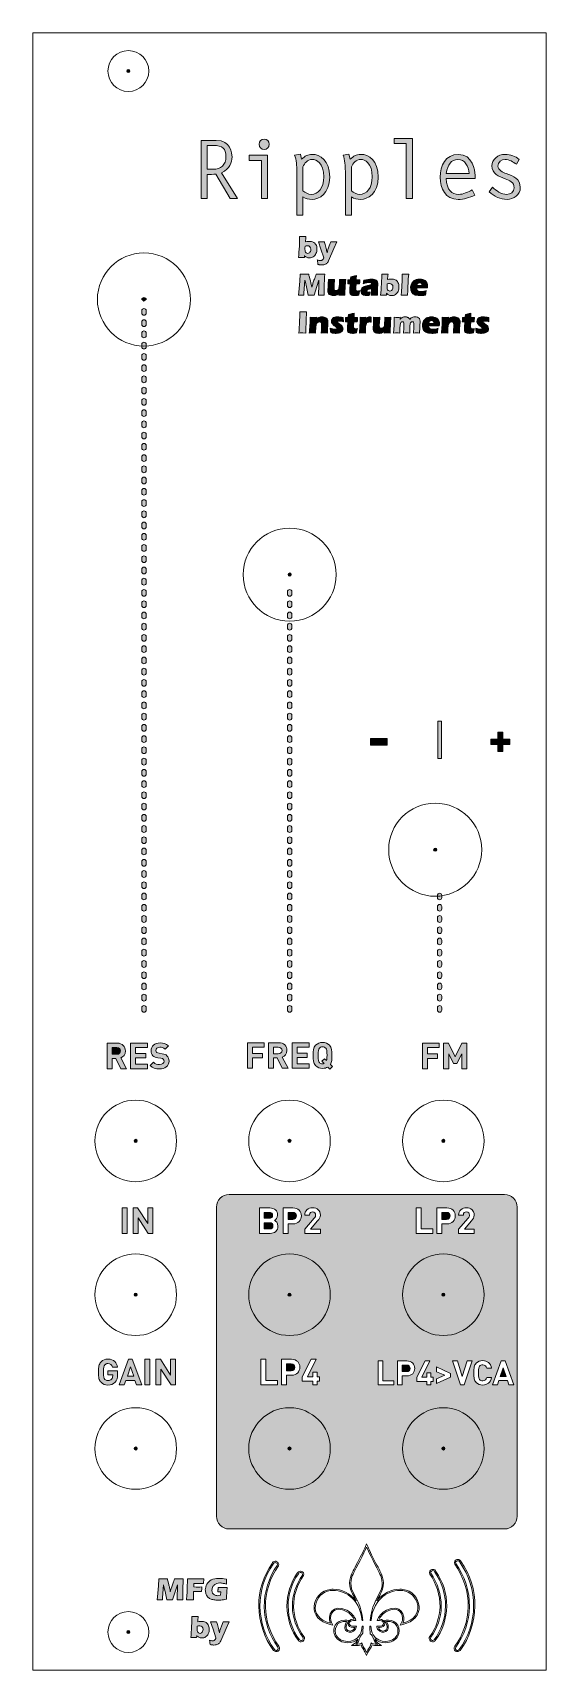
# Model space of a CAD drawing. Header units: inches. Extents: x 85 to 125, y -208 to -80.
import ezdxf

# ---------------------------------------------------------------- set-up
doc = ezdxf.new("R2010")
doc.units = ezdxf.units.IN
doc.header["$MEASUREMENT"] = 0
doc.layers.add('cut rectangle', color=7, linetype='Continuous')
doc.layers.add('drawing', color=7, linetype='Continuous')

# ---------------------------------------------------------------- blocks, each defined once
blk = doc.blocks.new('block 2')
at = {"layer": 'drawing', "true_color": 0xffffff}
h = blk.add_hatch(color=7, dxfattribs=at)
h.dxf.hatch_style = 2
edge = h.paths.add_edge_path()
edge.add_spline(control_points=[(104.97, -156.69), (104.87, -156.69), (104.79, -156.62), (104.79, -156.52), (104.79, -156.52), (104.79, -156.34), (104.79, -156.34), (104.79, -156.24), (104.87, -156.17), (104.97, -156.17), (105.07, -156.17), (105.14, -156.24), (105.14, -156.34), (105.14, -156.34), (105.14, -156.52), (105.14, -156.52), (105.14, -156.62), (105.07, -156.69), (104.97, -156.69)], knot_values=[0, 0, 0, 0, 1, 1, 1, 2, 2, 2, 3, 3, 3, 4, 4, 4, 5, 5, 5, 6, 6, 6, 6], degree=3, periodic=1)
edge = h.paths.add_edge_path()
edge.add_spline(control_points=[(104.97, -155.81), (104.87, -155.81), (104.79, -155.73), (104.79, -155.64), (104.79, -155.64), (104.79, -155.46), (104.79, -155.46), (104.79, -155.36), (104.87, -155.28), (104.97, -155.28), (105.07, -155.28), (105.14, -155.36), (105.14, -155.46), (105.14, -155.46), (105.14, -155.64), (105.14, -155.64), (105.14, -155.73), (105.07, -155.81), (104.97, -155.81)], knot_values=[0, 0, 0, 0, 1, 1, 1, 2, 2, 2, 3, 3, 3, 4, 4, 4, 5, 5, 5, 6, 6, 6, 6], degree=3, periodic=1)
edge = h.paths.add_edge_path()
edge.add_spline(control_points=[(104.97, -154.93), (104.87, -154.93), (104.79, -154.85), (104.79, -154.75), (104.79, -154.75), (104.79, -154.58), (104.79, -154.58), (104.79, -154.48), (104.87, -154.4), (104.97, -154.4), (105.07, -154.4), (105.14, -154.48), (105.14, -154.58), (105.14, -154.58), (105.14, -154.75), (105.14, -154.75), (105.14, -154.85), (105.07, -154.93), (104.97, -154.93)], knot_values=[0, 0, 0, 0, 1, 1, 1, 2, 2, 2, 3, 3, 3, 4, 4, 4, 5, 5, 5, 6, 6, 6, 6], degree=3, periodic=1)
edge = h.paths.add_edge_path()
edge.add_spline(control_points=[(104.97, -154.05), (104.87, -154.05), (104.79, -153.97), (104.79, -153.87), (104.79, -153.87), (104.79, -153.7), (104.79, -153.7), (104.79, -153.6), (104.87, -153.52), (104.97, -153.52), (105.07, -153.52), (105.14, -153.6), (105.14, -153.7), (105.14, -153.7), (105.14, -153.87), (105.14, -153.87), (105.14, -153.97), (105.07, -154.05), (104.97, -154.05)], knot_values=[0, 0, 0, 0, 1, 1, 1, 2, 2, 2, 3, 3, 3, 4, 4, 4, 5, 5, 5, 6, 6, 6, 6], degree=3, periodic=1)
edge = h.paths.add_edge_path()
edge.add_spline(control_points=[(104.97, -153.17), (104.87, -153.17), (104.79, -153.09), (104.79, -152.99), (104.79, -152.99), (104.79, -152.81), (104.79, -152.81), (104.79, -152.72), (104.87, -152.64), (104.97, -152.64), (105.07, -152.64), (105.14, -152.72), (105.14, -152.81), (105.14, -152.81), (105.14, -152.99), (105.14, -152.99), (105.14, -153.09), (105.07, -153.17), (104.97, -153.17)], knot_values=[0, 0, 0, 0, 1, 1, 1, 2, 2, 2, 3, 3, 3, 4, 4, 4, 5, 5, 5, 6, 6, 6, 6], degree=3, periodic=1)
edge = h.paths.add_edge_path()
edge.add_spline(control_points=[(104.97, -152.28), (104.87, -152.28), (104.79, -152.2), (104.79, -152.11), (104.79, -152.11), (104.79, -151.93), (104.79, -151.93), (104.79, -151.83), (104.87, -151.75), (104.97, -151.75), (105.07, -151.75), (105.14, -151.83), (105.14, -151.93), (105.14, -151.93), (105.14, -152.11), (105.14, -152.11), (105.14, -152.2), (105.07, -152.28), (104.97, -152.28)], knot_values=[0, 0, 0, 0, 1, 1, 1, 2, 2, 2, 3, 3, 3, 4, 4, 4, 5, 5, 5, 6, 6, 6, 6], degree=3, periodic=1)
edge = h.paths.add_edge_path()
edge.add_spline(control_points=[(104.97, -151.4), (104.87, -151.4), (104.79, -151.32), (104.79, -151.22), (104.79, -151.22), (104.79, -151.05), (104.79, -151.05), (104.79, -150.95), (104.87, -150.87), (104.97, -150.87), (105.07, -150.87), (105.14, -150.95), (105.14, -151.05), (105.14, -151.05), (105.14, -151.22), (105.14, -151.22), (105.14, -151.32), (105.07, -151.4), (104.97, -151.4)], knot_values=[0, 0, 0, 0, 1, 1, 1, 2, 2, 2, 3, 3, 3, 4, 4, 4, 5, 5, 5, 6, 6, 6, 6], degree=3, periodic=1)
edge = h.paths.add_edge_path()
edge.add_spline(control_points=[(104.97, -150.52), (104.87, -150.52), (104.79, -150.44), (104.79, -150.34), (104.79, -150.34), (104.79, -150.17), (104.79, -150.17), (104.79, -150.07), (104.87, -149.99), (104.97, -149.99), (105.07, -149.99), (105.14, -150.07), (105.14, -150.17), (105.14, -150.17), (105.14, -150.34), (105.14, -150.34), (105.14, -150.44), (105.07, -150.52), (104.97, -150.52)], knot_values=[0, 0, 0, 0, 1, 1, 1, 2, 2, 2, 3, 3, 3, 4, 4, 4, 5, 5, 5, 6, 6, 6, 6], degree=3, periodic=1)
edge = h.paths.add_edge_path()
edge.add_spline(control_points=[(104.97, -149.64), (104.87, -149.64), (104.79, -149.56), (104.79, -149.46), (104.79, -149.46), (104.79, -149.28), (104.79, -149.28), (104.79, -149.19), (104.87, -149.11), (104.97, -149.11), (105.07, -149.11), (105.14, -149.19), (105.14, -149.28), (105.14, -149.28), (105.14, -149.46), (105.14, -149.46), (105.14, -149.56), (105.07, -149.64), (104.97, -149.64)], knot_values=[0, 0, 0, 0, 1, 1, 1, 2, 2, 2, 3, 3, 3, 4, 4, 4, 5, 5, 5, 6, 6, 6, 6], degree=3, periodic=1)
edge = h.paths.add_edge_path()
edge.add_spline(control_points=[(104.97, -148.75), (104.87, -148.75), (104.79, -148.68), (104.79, -148.58), (104.79, -148.58), (104.79, -148.4), (104.79, -148.4), (104.79, -148.3), (104.87, -148.23), (104.97, -148.23), (105.07, -148.23), (105.14, -148.3), (105.14, -148.4), (105.14, -148.4), (105.14, -148.58), (105.14, -148.58), (105.14, -148.68), (105.07, -148.75), (104.97, -148.75)], knot_values=[0, 0, 0, 0, 1, 1, 1, 2, 2, 2, 3, 3, 3, 4, 4, 4, 5, 5, 5, 6, 6, 6, 6], degree=3, periodic=1)
edge = h.paths.add_edge_path()
edge.add_spline(control_points=[(104.97, -147.87), (104.87, -147.87), (104.79, -147.79), (104.79, -147.7), (104.79, -147.7), (104.79, -147.52), (104.79, -147.52), (104.79, -147.42), (104.87, -147.34), (104.97, -147.34), (105.07, -147.34), (105.14, -147.42), (105.14, -147.52), (105.14, -147.52), (105.14, -147.7), (105.14, -147.7), (105.14, -147.79), (105.07, -147.87), (104.97, -147.87)], knot_values=[0, 0, 0, 0, 1, 1, 1, 2, 2, 2, 3, 3, 3, 4, 4, 4, 5, 5, 5, 6, 6, 6, 6], degree=3, periodic=1)
edge = h.paths.add_edge_path()
edge.add_spline(control_points=[(104.97, -146.99), (104.87, -146.99), (104.79, -146.91), (104.79, -146.81), (104.79, -146.81), (104.79, -146.64), (104.79, -146.64), (104.79, -146.54), (104.87, -146.46), (104.97, -146.46), (105.07, -146.46), (105.14, -146.54), (105.14, -146.64), (105.14, -146.64), (105.14, -146.81), (105.14, -146.81), (105.14, -146.91), (105.07, -146.99), (104.97, -146.99)], knot_values=[0, 0, 0, 0, 1, 1, 1, 2, 2, 2, 3, 3, 3, 4, 4, 4, 5, 5, 5, 6, 6, 6, 6], degree=3, periodic=1)
edge = h.paths.add_edge_path()
edge.add_spline(control_points=[(104.97, -146.11), (104.87, -146.11), (104.79, -146.03), (104.79, -145.93), (104.79, -145.93), (104.79, -145.76), (104.79, -145.76), (104.79, -145.66), (104.87, -145.58), (104.97, -145.58), (105.07, -145.58), (105.14, -145.66), (105.14, -145.76), (105.14, -145.76), (105.14, -145.93), (105.14, -145.93), (105.14, -146.03), (105.07, -146.11), (104.97, -146.11)], knot_values=[0, 0, 0, 0, 1, 1, 1, 2, 2, 2, 3, 3, 3, 4, 4, 4, 5, 5, 5, 6, 6, 6, 6], degree=3, periodic=1)
edge = h.paths.add_edge_path()
edge.add_spline(control_points=[(104.97, -145.23), (104.87, -145.23), (104.79, -145.15), (104.79, -145.05), (104.79, -145.05), (104.79, -144.87), (104.79, -144.87), (104.79, -144.78), (104.87, -144.7), (104.97, -144.7), (105.07, -144.7), (105.14, -144.78), (105.14, -144.87), (105.14, -144.87), (105.14, -145.05), (105.14, -145.05), (105.14, -145.15), (105.07, -145.23), (104.97, -145.23)], knot_values=[0, 0, 0, 0, 1, 1, 1, 2, 2, 2, 3, 3, 3, 4, 4, 4, 5, 5, 5, 6, 6, 6, 6], degree=3, periodic=1)
edge = h.paths.add_edge_path()
edge.add_spline(control_points=[(104.97, -144.34), (104.87, -144.34), (104.79, -144.26), (104.79, -144.17), (104.79, -144.17), (104.79, -143.99), (104.79, -143.99), (104.79, -143.89), (104.87, -143.81), (104.97, -143.81), (105.07, -143.81), (105.14, -143.89), (105.14, -143.99), (105.14, -143.99), (105.14, -144.17), (105.14, -144.17), (105.14, -144.26), (105.07, -144.34), (104.97, -144.34)], knot_values=[0, 0, 0, 0, 1, 1, 1, 2, 2, 2, 3, 3, 3, 4, 4, 4, 5, 5, 5, 6, 6, 6, 6], degree=3, periodic=1)
edge = h.paths.add_edge_path()
edge.add_spline(control_points=[(104.97, -143.46), (104.87, -143.46), (104.79, -143.38), (104.79, -143.28), (104.79, -143.28), (104.79, -143.11), (104.79, -143.11), (104.79, -143.01), (104.87, -142.93), (104.97, -142.93), (105.07, -142.93), (105.14, -143.01), (105.14, -143.11), (105.14, -143.11), (105.14, -143.28), (105.14, -143.28), (105.14, -143.38), (105.07, -143.46), (104.97, -143.46)], knot_values=[0, 0, 0, 0, 1, 1, 1, 2, 2, 2, 3, 3, 3, 4, 4, 4, 5, 5, 5, 6, 6, 6, 6], degree=3, periodic=1)
edge = h.paths.add_edge_path()
edge.add_spline(control_points=[(104.97, -142.58), (104.87, -142.58), (104.79, -142.5), (104.79, -142.4), (104.79, -142.4), (104.79, -142.23), (104.79, -142.23), (104.79, -142.13), (104.87, -142.05), (104.97, -142.05), (105.07, -142.05), (105.14, -142.13), (105.14, -142.23), (105.14, -142.23), (105.14, -142.4), (105.14, -142.4), (105.14, -142.5), (105.07, -142.58), (104.97, -142.58)], knot_values=[0, 0, 0, 0, 1, 1, 1, 2, 2, 2, 3, 3, 3, 4, 4, 4, 5, 5, 5, 6, 6, 6, 6], degree=3, periodic=1)
edge = h.paths.add_edge_path()
edge.add_spline(control_points=[(104.97, -141.7), (104.87, -141.7), (104.79, -141.62), (104.79, -141.52), (104.79, -141.52), (104.79, -141.34), (104.79, -141.34), (104.79, -141.25), (104.87, -141.17), (104.97, -141.17), (105.07, -141.17), (105.14, -141.25), (105.14, -141.34), (105.14, -141.34), (105.14, -141.52), (105.14, -141.52), (105.14, -141.62), (105.07, -141.7), (104.97, -141.7)], knot_values=[0, 0, 0, 0, 1, 1, 1, 2, 2, 2, 3, 3, 3, 4, 4, 4, 5, 5, 5, 6, 6, 6, 6], degree=3, periodic=1)
edge = h.paths.add_edge_path()
edge.add_spline(control_points=[(104.97, -140.81), (104.87, -140.81), (104.79, -140.74), (104.79, -140.64), (104.79, -140.64), (104.79, -140.46), (104.79, -140.46), (104.79, -140.36), (104.87, -140.29), (104.97, -140.29), (105.07, -140.29), (105.14, -140.36), (105.14, -140.46), (105.14, -140.46), (105.14, -140.64), (105.14, -140.64), (105.14, -140.74), (105.07, -140.81), (104.97, -140.81)], knot_values=[0, 0, 0, 0, 1, 1, 1, 2, 2, 2, 3, 3, 3, 4, 4, 4, 5, 5, 5, 6, 6, 6, 6], degree=3, periodic=1)
edge = h.paths.add_edge_path()
edge.add_spline(control_points=[(104.97, -139.93), (104.87, -139.93), (104.79, -139.85), (104.79, -139.76), (104.79, -139.76), (104.79, -139.58), (104.79, -139.58), (104.79, -139.48), (104.87, -139.4), (104.97, -139.4), (105.07, -139.4), (105.14, -139.48), (105.14, -139.58), (105.14, -139.58), (105.14, -139.76), (105.14, -139.76), (105.14, -139.85), (105.07, -139.93), (104.97, -139.93)], knot_values=[0, 0, 0, 0, 1, 1, 1, 2, 2, 2, 3, 3, 3, 4, 4, 4, 5, 5, 5, 6, 6, 6, 6], degree=3, periodic=1)
edge = h.paths.add_edge_path()
edge.add_spline(control_points=[(104.97, -139.05), (104.87, -139.05), (104.79, -138.97), (104.79, -138.87), (104.79, -138.87), (104.79, -138.7), (104.79, -138.7), (104.79, -138.6), (104.87, -138.52), (104.97, -138.52), (105.07, -138.52), (105.14, -138.6), (105.14, -138.7), (105.14, -138.7), (105.14, -138.87), (105.14, -138.87), (105.14, -138.97), (105.07, -139.05), (104.97, -139.05)], knot_values=[0, 0, 0, 0, 1, 1, 1, 2, 2, 2, 3, 3, 3, 4, 4, 4, 5, 5, 5, 6, 6, 6, 6], degree=3, periodic=1)
edge = h.paths.add_edge_path()
edge.add_spline(control_points=[(104.97, -138.17), (104.87, -138.17), (104.79, -138.09), (104.79, -137.99), (104.79, -137.99), (104.79, -137.82), (104.79, -137.82), (104.79, -137.72), (104.87, -137.64), (104.97, -137.64), (105.07, -137.64), (105.14, -137.72), (105.14, -137.82), (105.14, -137.82), (105.14, -137.99), (105.14, -137.99), (105.14, -138.09), (105.07, -138.17), (104.97, -138.17)], knot_values=[0, 0, 0, 0, 1, 1, 1, 2, 2, 2, 3, 3, 3, 4, 4, 4, 5, 5, 5, 6, 6, 6, 6], degree=3, periodic=1)
edge = h.paths.add_edge_path()
edge.add_spline(control_points=[(104.97, -137.29), (104.87, -137.29), (104.79, -137.21), (104.79, -137.11), (104.79, -137.11), (104.79, -136.93), (104.79, -136.93), (104.79, -136.84), (104.87, -136.76), (104.97, -136.76), (105.07, -136.76), (105.14, -136.84), (105.14, -136.93), (105.14, -136.93), (105.14, -137.11), (105.14, -137.11), (105.14, -137.21), (105.07, -137.29), (104.97, -137.29)], knot_values=[0, 0, 0, 0, 1, 1, 1, 2, 2, 2, 3, 3, 3, 4, 4, 4, 5, 5, 5, 6, 6, 6, 6], degree=3, periodic=1)
edge = h.paths.add_edge_path()
edge.add_spline(control_points=[(104.97, -136.4), (104.87, -136.4), (104.79, -136.32), (104.79, -136.23), (104.79, -136.23), (104.79, -136.05), (104.79, -136.05), (104.79, -135.95), (104.87, -135.87), (104.97, -135.87), (105.07, -135.87), (105.14, -135.95), (105.14, -136.05), (105.14, -136.05), (105.14, -136.23), (105.14, -136.23), (105.14, -136.32), (105.07, -136.4), (104.97, -136.4)], knot_values=[0, 0, 0, 0, 1, 1, 1, 2, 2, 2, 3, 3, 3, 4, 4, 4, 5, 5, 5, 6, 6, 6, 6], degree=3, periodic=1)
edge = h.paths.add_edge_path()
edge.add_spline(control_points=[(104.97, -135.52), (104.87, -135.52), (104.79, -135.44), (104.79, -135.35), (104.79, -135.35), (104.79, -135.17), (104.79, -135.17), (104.79, -135.07), (104.87, -134.99), (104.97, -134.99), (105.07, -134.99), (105.14, -135.07), (105.14, -135.17), (105.14, -135.17), (105.14, -135.35), (105.14, -135.35), (105.14, -135.44), (105.07, -135.52), (104.97, -135.52)], knot_values=[0, 0, 0, 0, 1, 1, 1, 2, 2, 2, 3, 3, 3, 4, 4, 4, 5, 5, 5, 6, 6, 6, 6], degree=3, periodic=1)
edge = h.paths.add_edge_path()
edge.add_spline(control_points=[(104.97, -134.64), (104.87, -134.64), (104.79, -134.56), (104.79, -134.46), (104.79, -134.46), (104.79, -134.29), (104.79, -134.29), (104.79, -134.19), (104.87, -134.11), (104.97, -134.11), (105.07, -134.11), (105.14, -134.19), (105.14, -134.29), (105.14, -134.29), (105.14, -134.46), (105.14, -134.46), (105.14, -134.56), (105.07, -134.64), (104.97, -134.64)], knot_values=[0, 0, 0, 0, 1, 1, 1, 2, 2, 2, 3, 3, 3, 4, 4, 4, 5, 5, 5, 6, 6, 6, 6], degree=3, periodic=1)
edge = h.paths.add_edge_path()
edge.add_spline(control_points=[(104.97, -133.76), (104.87, -133.76), (104.79, -133.68), (104.79, -133.58), (104.79, -133.58), (104.79, -133.4), (104.79, -133.4), (104.79, -133.31), (104.87, -133.23), (104.97, -133.23), (105.07, -133.23), (105.14, -133.31), (105.14, -133.4), (105.14, -133.4), (105.14, -133.58), (105.14, -133.58), (105.14, -133.68), (105.07, -133.76), (104.97, -133.76)], knot_values=[0, 0, 0, 0, 1, 1, 1, 2, 2, 2, 3, 3, 3, 4, 4, 4, 5, 5, 5, 6, 6, 6, 6], degree=3, periodic=1)
edge = h.paths.add_edge_path()
edge.add_spline(control_points=[(104.97, -132.87), (104.87, -132.87), (104.79, -132.8), (104.79, -132.7), (104.79, -132.7), (104.79, -132.52), (104.79, -132.52), (104.79, -132.42), (104.87, -132.35), (104.97, -132.35), (105.07, -132.35), (105.14, -132.42), (105.14, -132.52), (105.14, -132.52), (105.14, -132.7), (105.14, -132.7), (105.14, -132.8), (105.07, -132.87), (104.97, -132.87)], knot_values=[0, 0, 0, 0, 1, 1, 1, 2, 2, 2, 3, 3, 3, 4, 4, 4, 5, 5, 5, 6, 6, 6, 6], degree=3, periodic=1)
edge = h.paths.add_edge_path()
edge.add_spline(control_points=[(104.97, -131.99), (104.87, -131.99), (104.79, -131.91), (104.79, -131.82), (104.79, -131.82), (104.79, -131.64), (104.79, -131.64), (104.79, -131.54), (104.87, -131.46), (104.97, -131.46), (105.07, -131.46), (105.14, -131.54), (105.14, -131.64), (105.14, -131.64), (105.14, -131.82), (105.14, -131.82), (105.14, -131.91), (105.07, -131.99), (104.97, -131.99)], knot_values=[0, 0, 0, 0, 1, 1, 1, 2, 2, 2, 3, 3, 3, 4, 4, 4, 5, 5, 5, 6, 6, 6, 6], degree=3, periodic=1)
edge = h.paths.add_edge_path()
edge.add_spline(control_points=[(104.97, -131.11), (104.87, -131.11), (104.79, -131.03), (104.79, -130.93), (104.79, -130.93), (104.79, -130.76), (104.79, -130.76), (104.79, -130.66), (104.87, -130.58), (104.97, -130.58), (105.07, -130.58), (105.14, -130.66), (105.14, -130.76), (105.14, -130.76), (105.14, -130.93), (105.14, -130.93), (105.14, -131.03), (105.07, -131.11), (104.97, -131.11)], knot_values=[0, 0, 0, 0, 1, 1, 1, 2, 2, 2, 3, 3, 3, 4, 4, 4, 5, 5, 5, 6, 6, 6, 6], degree=3, periodic=1)
edge = h.paths.add_edge_path()
edge.add_spline(control_points=[(104.97, -130.23), (104.87, -130.23), (104.79, -130.15), (104.79, -130.05), (104.79, -130.05), (104.79, -129.88), (104.79, -129.88), (104.79, -129.78), (104.87, -129.7), (104.97, -129.7), (105.07, -129.7), (105.14, -129.78), (105.14, -129.88), (105.14, -129.88), (105.14, -130.05), (105.14, -130.05), (105.14, -130.15), (105.07, -130.23), (104.97, -130.23)], knot_values=[0, 0, 0, 0, 1, 1, 1, 2, 2, 2, 3, 3, 3, 4, 4, 4, 5, 5, 5, 6, 6, 6, 6], degree=3, periodic=1)
edge = h.paths.add_edge_path()
edge.add_spline(control_points=[(104.97, -129.35), (104.87, -129.35), (104.79, -129.27), (104.79, -129.17), (104.79, -129.17), (104.79, -128.99), (104.79, -128.99), (104.79, -128.9), (104.87, -128.82), (104.97, -128.82), (105.07, -128.82), (105.14, -128.9), (105.14, -128.99), (105.14, -128.99), (105.14, -129.17), (105.14, -129.17), (105.14, -129.27), (105.07, -129.35), (104.97, -129.35)], knot_values=[0, 0, 0, 0, 1, 1, 1, 2, 2, 2, 3, 3, 3, 4, 4, 4, 5, 5, 5, 6, 6, 6, 6], degree=3, periodic=1)
edge = h.paths.add_edge_path()
edge.add_spline(control_points=[(104.97, -128.46), (104.87, -128.46), (104.79, -128.38), (104.79, -128.29), (104.79, -128.29), (104.79, -128.11), (104.79, -128.11), (104.79, -128.01), (104.87, -127.93), (104.97, -127.93), (105.07, -127.93), (105.14, -128.01), (105.14, -128.11), (105.14, -128.11), (105.14, -128.29), (105.14, -128.29), (105.14, -128.38), (105.07, -128.46), (104.97, -128.46)], knot_values=[0, 0, 0, 0, 1, 1, 1, 2, 2, 2, 3, 3, 3, 4, 4, 4, 5, 5, 5, 6, 6, 6, 6], degree=3, periodic=1)
edge = h.paths.add_edge_path()
edge.add_spline(control_points=[(104.97, -127.58), (104.87, -127.58), (104.79, -127.5), (104.79, -127.41), (104.79, -127.41), (104.79, -127.23), (104.79, -127.23), (104.79, -127.13), (104.87, -127.05), (104.97, -127.05), (105.07, -127.05), (105.14, -127.13), (105.14, -127.23), (105.14, -127.23), (105.14, -127.41), (105.14, -127.41), (105.14, -127.5), (105.07, -127.58), (104.97, -127.58)], knot_values=[0, 0, 0, 0, 1, 1, 1, 2, 2, 2, 3, 3, 3, 4, 4, 4, 5, 5, 5, 6, 6, 6, 6], degree=3, periodic=1)
edge = h.paths.add_edge_path()
edge.add_spline(control_points=[(104.97, -126.7), (104.87, -126.7), (104.79, -126.62), (104.79, -126.52), (104.79, -126.52), (104.79, -126.35), (104.79, -126.35), (104.79, -126.25), (104.87, -126.17), (104.97, -126.17), (105.07, -126.17), (105.14, -126.25), (105.14, -126.35), (105.14, -126.35), (105.14, -126.52), (105.14, -126.52), (105.14, -126.62), (105.07, -126.7), (104.97, -126.7)], knot_values=[0, 0, 0, 0, 1, 1, 1, 2, 2, 2, 3, 3, 3, 4, 4, 4, 5, 5, 5, 6, 6, 6, 6], degree=3, periodic=1)
edge = h.paths.add_edge_path()
edge.add_spline(control_points=[(104.97, -125.82), (104.87, -125.82), (104.79, -125.74), (104.79, -125.64), (104.79, -125.64), (104.79, -125.46), (104.79, -125.46), (104.79, -125.37), (104.87, -125.29), (104.97, -125.29), (105.07, -125.29), (105.14, -125.37), (105.14, -125.46), (105.14, -125.46), (105.14, -125.64), (105.14, -125.64), (105.14, -125.74), (105.07, -125.82), (104.97, -125.82)], knot_values=[0, 0, 0, 0, 1, 1, 1, 2, 2, 2, 3, 3, 3, 4, 4, 4, 5, 5, 5, 6, 6, 6, 6], degree=3, periodic=1)
edge = h.paths.add_edge_path()
edge.add_spline(control_points=[(104.97, -124.94), (104.87, -124.94), (104.79, -124.86), (104.79, -124.76), (104.79, -124.76), (104.79, -124.58), (104.79, -124.58), (104.79, -124.48), (104.87, -124.41), (104.97, -124.41), (105.07, -124.41), (105.14, -124.48), (105.14, -124.58), (105.14, -124.58), (105.14, -124.76), (105.14, -124.76), (105.14, -124.86), (105.07, -124.94), (104.97, -124.94)], knot_values=[0, 0, 0, 0, 1, 1, 1, 2, 2, 2, 3, 3, 3, 4, 4, 4, 5, 5, 5, 6, 6, 6, 6], degree=3, periodic=1)
edge = h.paths.add_edge_path()
edge.add_spline(control_points=[(104.97, -124.05), (104.87, -124.05), (104.79, -123.97), (104.79, -123.88), (104.79, -123.88), (104.79, -123.7), (104.79, -123.7), (104.79, -123.6), (104.87, -123.52), (104.97, -123.52), (105.07, -123.52), (105.14, -123.6), (105.14, -123.7), (105.14, -123.7), (105.14, -123.88), (105.14, -123.88), (105.14, -123.97), (105.07, -124.05), (104.97, -124.05)], knot_values=[0, 0, 0, 0, 1, 1, 1, 2, 2, 2, 3, 3, 3, 4, 4, 4, 5, 5, 5, 6, 6, 6, 6], degree=3, periodic=1)
at = {"layer": 'drawing', "lineweight": 0}
for points in [[(104.97, -124.05), (104.87, -124.05), (104.79, -123.97), (104.79, -123.88), (104.79, -123.88), (104.79, -123.7), (104.79, -123.7), (104.79, -123.6), (104.87, -123.52), (104.97, -123.52), (105.07, -123.52), (105.14, -123.6), (105.14, -123.7), (105.14, -123.7), (105.14, -123.88), (105.14, -123.88), (105.14, -123.97), (105.07, -124.05), (104.97, -124.05)], [(104.97, -124.94), (104.87, -124.94), (104.79, -124.86), (104.79, -124.76), (104.79, -124.76), (104.79, -124.58), (104.79, -124.58), (104.79, -124.48), (104.87, -124.41), (104.97, -124.41), (105.07, -124.41), (105.14, -124.48), (105.14, -124.58), (105.14, -124.58), (105.14, -124.76), (105.14, -124.76), (105.14, -124.86), (105.07, -124.94), (104.97, -124.94)], [(104.97, -125.82), (104.87, -125.82), (104.79, -125.74), (104.79, -125.64), (104.79, -125.64), (104.79, -125.46), (104.79, -125.46), (104.79, -125.37), (104.87, -125.29), (104.97, -125.29), (105.07, -125.29), (105.14, -125.37), (105.14, -125.46), (105.14, -125.46), (105.14, -125.64), (105.14, -125.64), (105.14, -125.74), (105.07, -125.82), (104.97, -125.82)], [(104.97, -126.7), (104.87, -126.7), (104.79, -126.62), (104.79, -126.52), (104.79, -126.52), (104.79, -126.35), (104.79, -126.35), (104.79, -126.25), (104.87, -126.17), (104.97, -126.17), (105.07, -126.17), (105.14, -126.25), (105.14, -126.35), (105.14, -126.35), (105.14, -126.52), (105.14, -126.52), (105.14, -126.62), (105.07, -126.7), (104.97, -126.7)], [(104.97, -127.58), (104.87, -127.58), (104.79, -127.5), (104.79, -127.41), (104.79, -127.41), (104.79, -127.23), (104.79, -127.23), (104.79, -127.13), (104.87, -127.05), (104.97, -127.05), (105.07, -127.05), (105.14, -127.13), (105.14, -127.23), (105.14, -127.23), (105.14, -127.41), (105.14, -127.41), (105.14, -127.5), (105.07, -127.58), (104.97, -127.58)], [(104.97, -128.46), (104.87, -128.46), (104.79, -128.38), (104.79, -128.29), (104.79, -128.29), (104.79, -128.11), (104.79, -128.11), (104.79, -128.01), (104.87, -127.93), (104.97, -127.93), (105.07, -127.93), (105.14, -128.01), (105.14, -128.11), (105.14, -128.11), (105.14, -128.29), (105.14, -128.29), (105.14, -128.38), (105.07, -128.46), (104.97, -128.46)], [(104.97, -129.35), (104.87, -129.35), (104.79, -129.27), (104.79, -129.17), (104.79, -129.17), (104.79, -128.99), (104.79, -128.99), (104.79, -128.9), (104.87, -128.82), (104.97, -128.82), (105.07, -128.82), (105.14, -128.9), (105.14, -128.99), (105.14, -128.99), (105.14, -129.17), (105.14, -129.17), (105.14, -129.27), (105.07, -129.35), (104.97, -129.35)], [(104.97, -130.23), (104.87, -130.23), (104.79, -130.15), (104.79, -130.05), (104.79, -130.05), (104.79, -129.88), (104.79, -129.88), (104.79, -129.78), (104.87, -129.7), (104.97, -129.7), (105.07, -129.7), (105.14, -129.78), (105.14, -129.88), (105.14, -129.88), (105.14, -130.05), (105.14, -130.05), (105.14, -130.15), (105.07, -130.23), (104.97, -130.23)], [(104.97, -131.11), (104.87, -131.11), (104.79, -131.03), (104.79, -130.93), (104.79, -130.93), (104.79, -130.76), (104.79, -130.76), (104.79, -130.66), (104.87, -130.58), (104.97, -130.58), (105.07, -130.58), (105.14, -130.66), (105.14, -130.76), (105.14, -130.76), (105.14, -130.93), (105.14, -130.93), (105.14, -131.03), (105.07, -131.11), (104.97, -131.11)], [(104.97, -131.99), (104.87, -131.99), (104.79, -131.91), (104.79, -131.82), (104.79, -131.82), (104.79, -131.64), (104.79, -131.64), (104.79, -131.54), (104.87, -131.46), (104.97, -131.46), (105.07, -131.46), (105.14, -131.54), (105.14, -131.64), (105.14, -131.64), (105.14, -131.82), (105.14, -131.82), (105.14, -131.91), (105.07, -131.99), (104.97, -131.99)], [(104.97, -132.87), (104.87, -132.87), (104.79, -132.8), (104.79, -132.7), (104.79, -132.7), (104.79, -132.52), (104.79, -132.52), (104.79, -132.42), (104.87, -132.35), (104.97, -132.35), (105.07, -132.35), (105.14, -132.42), (105.14, -132.52), (105.14, -132.52), (105.14, -132.7), (105.14, -132.7), (105.14, -132.8), (105.07, -132.87), (104.97, -132.87)], [(104.97, -133.76), (104.87, -133.76), (104.79, -133.68), (104.79, -133.58), (104.79, -133.58), (104.79, -133.4), (104.79, -133.4), (104.79, -133.31), (104.87, -133.23), (104.97, -133.23), (105.07, -133.23), (105.14, -133.31), (105.14, -133.4), (105.14, -133.4), (105.14, -133.58), (105.14, -133.58), (105.14, -133.68), (105.07, -133.76), (104.97, -133.76)], [(104.97, -134.64), (104.87, -134.64), (104.79, -134.56), (104.79, -134.46), (104.79, -134.46), (104.79, -134.29), (104.79, -134.29), (104.79, -134.19), (104.87, -134.11), (104.97, -134.11), (105.07, -134.11), (105.14, -134.19), (105.14, -134.29), (105.14, -134.29), (105.14, -134.46), (105.14, -134.46), (105.14, -134.56), (105.07, -134.64), (104.97, -134.64)], [(104.97, -135.52), (104.87, -135.52), (104.79, -135.44), (104.79, -135.35), (104.79, -135.35), (104.79, -135.17), (104.79, -135.17), (104.79, -135.07), (104.87, -134.99), (104.97, -134.99), (105.07, -134.99), (105.14, -135.07), (105.14, -135.17), (105.14, -135.17), (105.14, -135.35), (105.14, -135.35), (105.14, -135.44), (105.07, -135.52), (104.97, -135.52)], [(104.97, -136.4), (104.87, -136.4), (104.79, -136.32), (104.79, -136.23), (104.79, -136.23), (104.79, -136.05), (104.79, -136.05), (104.79, -135.95), (104.87, -135.87), (104.97, -135.87), (105.07, -135.87), (105.14, -135.95), (105.14, -136.05), (105.14, -136.05), (105.14, -136.23), (105.14, -136.23), (105.14, -136.32), (105.07, -136.4), (104.97, -136.4)], [(104.97, -137.29), (104.87, -137.29), (104.79, -137.21), (104.79, -137.11), (104.79, -137.11), (104.79, -136.93), (104.79, -136.93), (104.79, -136.84), (104.87, -136.76), (104.97, -136.76), (105.07, -136.76), (105.14, -136.84), (105.14, -136.93), (105.14, -136.93), (105.14, -137.11), (105.14, -137.11), (105.14, -137.21), (105.07, -137.29), (104.97, -137.29)], [(104.97, -138.17), (104.87, -138.17), (104.79, -138.09), (104.79, -137.99), (104.79, -137.99), (104.79, -137.82), (104.79, -137.82), (104.79, -137.72), (104.87, -137.64), (104.97, -137.64), (105.07, -137.64), (105.14, -137.72), (105.14, -137.82), (105.14, -137.82), (105.14, -137.99), (105.14, -137.99), (105.14, -138.09), (105.07, -138.17), (104.97, -138.17)], [(104.97, -139.05), (104.87, -139.05), (104.79, -138.97), (104.79, -138.87), (104.79, -138.87), (104.79, -138.7), (104.79, -138.7), (104.79, -138.6), (104.87, -138.52), (104.97, -138.52), (105.07, -138.52), (105.14, -138.6), (105.14, -138.7), (105.14, -138.7), (105.14, -138.87), (105.14, -138.87), (105.14, -138.97), (105.07, -139.05), (104.97, -139.05)], [(104.97, -139.93), (104.87, -139.93), (104.79, -139.85), (104.79, -139.76), (104.79, -139.76), (104.79, -139.58), (104.79, -139.58), (104.79, -139.48), (104.87, -139.4), (104.97, -139.4), (105.07, -139.4), (105.14, -139.48), (105.14, -139.58), (105.14, -139.58), (105.14, -139.76), (105.14, -139.76), (105.14, -139.85), (105.07, -139.93), (104.97, -139.93)], [(104.97, -140.81), (104.87, -140.81), (104.79, -140.74), (104.79, -140.64), (104.79, -140.64), (104.79, -140.46), (104.79, -140.46), (104.79, -140.36), (104.87, -140.29), (104.97, -140.29), (105.07, -140.29), (105.14, -140.36), (105.14, -140.46), (105.14, -140.46), (105.14, -140.64), (105.14, -140.64), (105.14, -140.74), (105.07, -140.81), (104.97, -140.81)], [(104.97, -141.7), (104.87, -141.7), (104.79, -141.62), (104.79, -141.52), (104.79, -141.52), (104.79, -141.34), (104.79, -141.34), (104.79, -141.25), (104.87, -141.17), (104.97, -141.17), (105.07, -141.17), (105.14, -141.25), (105.14, -141.34), (105.14, -141.34), (105.14, -141.52), (105.14, -141.52), (105.14, -141.62), (105.07, -141.7), (104.97, -141.7)], [(104.97, -142.58), (104.87, -142.58), (104.79, -142.5), (104.79, -142.4), (104.79, -142.4), (104.79, -142.23), (104.79, -142.23), (104.79, -142.13), (104.87, -142.05), (104.97, -142.05), (105.07, -142.05), (105.14, -142.13), (105.14, -142.23), (105.14, -142.23), (105.14, -142.4), (105.14, -142.4), (105.14, -142.5), (105.07, -142.58), (104.97, -142.58)], [(104.97, -143.46), (104.87, -143.46), (104.79, -143.38), (104.79, -143.28), (104.79, -143.28), (104.79, -143.11), (104.79, -143.11), (104.79, -143.01), (104.87, -142.93), (104.97, -142.93), (105.07, -142.93), (105.14, -143.01), (105.14, -143.11), (105.14, -143.11), (105.14, -143.28), (105.14, -143.28), (105.14, -143.38), (105.07, -143.46), (104.97, -143.46)], [(104.97, -144.34), (104.87, -144.34), (104.79, -144.26), (104.79, -144.17), (104.79, -144.17), (104.79, -143.99), (104.79, -143.99), (104.79, -143.89), (104.87, -143.81), (104.97, -143.81), (105.07, -143.81), (105.14, -143.89), (105.14, -143.99), (105.14, -143.99), (105.14, -144.17), (105.14, -144.17), (105.14, -144.26), (105.07, -144.34), (104.97, -144.34)], [(104.97, -145.23), (104.87, -145.23), (104.79, -145.15), (104.79, -145.05), (104.79, -145.05), (104.79, -144.87), (104.79, -144.87), (104.79, -144.78), (104.87, -144.7), (104.97, -144.7), (105.07, -144.7), (105.14, -144.78), (105.14, -144.87), (105.14, -144.87), (105.14, -145.05), (105.14, -145.05), (105.14, -145.15), (105.07, -145.23), (104.97, -145.23)], [(104.97, -146.11), (104.87, -146.11), (104.79, -146.03), (104.79, -145.93), (104.79, -145.93), (104.79, -145.76), (104.79, -145.76), (104.79, -145.66), (104.87, -145.58), (104.97, -145.58), (105.07, -145.58), (105.14, -145.66), (105.14, -145.76), (105.14, -145.76), (105.14, -145.93), (105.14, -145.93), (105.14, -146.03), (105.07, -146.11), (104.97, -146.11)], [(104.97, -146.99), (104.87, -146.99), (104.79, -146.91), (104.79, -146.81), (104.79, -146.81), (104.79, -146.64), (104.79, -146.64), (104.79, -146.54), (104.87, -146.46), (104.97, -146.46), (105.07, -146.46), (105.14, -146.54), (105.14, -146.64), (105.14, -146.64), (105.14, -146.81), (105.14, -146.81), (105.14, -146.91), (105.07, -146.99), (104.97, -146.99)], [(104.97, -147.87), (104.87, -147.87), (104.79, -147.79), (104.79, -147.7), (104.79, -147.7), (104.79, -147.52), (104.79, -147.52), (104.79, -147.42), (104.87, -147.34), (104.97, -147.34), (105.07, -147.34), (105.14, -147.42), (105.14, -147.52), (105.14, -147.52), (105.14, -147.7), (105.14, -147.7), (105.14, -147.79), (105.07, -147.87), (104.97, -147.87)], [(104.97, -148.75), (104.87, -148.75), (104.79, -148.68), (104.79, -148.58), (104.79, -148.58), (104.79, -148.4), (104.79, -148.4), (104.79, -148.3), (104.87, -148.23), (104.97, -148.23), (105.07, -148.23), (105.14, -148.3), (105.14, -148.4), (105.14, -148.4), (105.14, -148.58), (105.14, -148.58), (105.14, -148.68), (105.07, -148.75), (104.97, -148.75)], [(104.97, -149.64), (104.87, -149.64), (104.79, -149.56), (104.79, -149.46), (104.79, -149.46), (104.79, -149.28), (104.79, -149.28), (104.79, -149.19), (104.87, -149.11), (104.97, -149.11), (105.07, -149.11), (105.14, -149.19), (105.14, -149.28), (105.14, -149.28), (105.14, -149.46), (105.14, -149.46), (105.14, -149.56), (105.07, -149.64), (104.97, -149.64)], [(104.97, -150.52), (104.87, -150.52), (104.79, -150.44), (104.79, -150.34), (104.79, -150.34), (104.79, -150.17), (104.79, -150.17), (104.79, -150.07), (104.87, -149.99), (104.97, -149.99), (105.07, -149.99), (105.14, -150.07), (105.14, -150.17), (105.14, -150.17), (105.14, -150.34), (105.14, -150.34), (105.14, -150.44), (105.07, -150.52), (104.97, -150.52)], [(104.97, -151.4), (104.87, -151.4), (104.79, -151.32), (104.79, -151.22), (104.79, -151.22), (104.79, -151.05), (104.79, -151.05), (104.79, -150.95), (104.87, -150.87), (104.97, -150.87), (105.07, -150.87), (105.14, -150.95), (105.14, -151.05), (105.14, -151.05), (105.14, -151.22), (105.14, -151.22), (105.14, -151.32), (105.07, -151.4), (104.97, -151.4)], [(104.97, -152.28), (104.87, -152.28), (104.79, -152.2), (104.79, -152.11), (104.79, -152.11), (104.79, -151.93), (104.79, -151.93), (104.79, -151.83), (104.87, -151.75), (104.97, -151.75), (105.07, -151.75), (105.14, -151.83), (105.14, -151.93), (105.14, -151.93), (105.14, -152.11), (105.14, -152.11), (105.14, -152.2), (105.07, -152.28), (104.97, -152.28)], [(104.97, -153.17), (104.87, -153.17), (104.79, -153.09), (104.79, -152.99), (104.79, -152.99), (104.79, -152.81), (104.79, -152.81), (104.79, -152.72), (104.87, -152.64), (104.97, -152.64), (105.07, -152.64), (105.14, -152.72), (105.14, -152.81), (105.14, -152.81), (105.14, -152.99), (105.14, -152.99), (105.14, -153.09), (105.07, -153.17), (104.97, -153.17)], [(104.97, -154.05), (104.87, -154.05), (104.79, -153.97), (104.79, -153.87), (104.79, -153.87), (104.79, -153.7), (104.79, -153.7), (104.79, -153.6), (104.87, -153.52), (104.97, -153.52), (105.07, -153.52), (105.14, -153.6), (105.14, -153.7), (105.14, -153.7), (105.14, -153.87), (105.14, -153.87), (105.14, -153.97), (105.07, -154.05), (104.97, -154.05)], [(104.97, -154.93), (104.87, -154.93), (104.79, -154.85), (104.79, -154.75), (104.79, -154.75), (104.79, -154.58), (104.79, -154.58), (104.79, -154.48), (104.87, -154.4), (104.97, -154.4), (105.07, -154.4), (105.14, -154.48), (105.14, -154.58), (105.14, -154.58), (105.14, -154.75), (105.14, -154.75), (105.14, -154.85), (105.07, -154.93), (104.97, -154.93)], [(104.97, -155.81), (104.87, -155.81), (104.79, -155.73), (104.79, -155.64), (104.79, -155.64), (104.79, -155.46), (104.79, -155.46), (104.79, -155.36), (104.87, -155.28), (104.97, -155.28), (105.07, -155.28), (105.14, -155.36), (105.14, -155.46), (105.14, -155.46), (105.14, -155.64), (105.14, -155.64), (105.14, -155.73), (105.07, -155.81), (104.97, -155.81)], [(104.97, -156.69), (104.87, -156.69), (104.79, -156.62), (104.79, -156.52), (104.79, -156.52), (104.79, -156.34), (104.79, -156.34), (104.79, -156.24), (104.87, -156.17), (104.97, -156.17), (105.07, -156.17), (105.14, -156.24), (105.14, -156.34), (105.14, -156.34), (105.14, -156.52), (105.14, -156.52), (105.14, -156.62), (105.07, -156.69), (104.97, -156.69)]]:
    blk.add_open_spline(points, degree=3, knots=[0, 0, 0, 0, 1, 1, 1, 2, 2, 2, 3, 3, 3, 4, 4, 4, 5, 5, 5, 6, 6, 6, 6], dxfattribs=at)
blk = doc.blocks.new('block 3')
at = {"layer": 'drawing', "true_color": 0xffffff}
h = blk.add_hatch(color=7, dxfattribs=at)
h.dxf.hatch_style = 2
edge = h.paths.add_edge_path()
edge.add_spline(control_points=[(93.53, -156.69), (93.44, -156.69), (93.36, -156.62), (93.36, -156.52), (93.36, -156.52), (93.36, -156.34), (93.36, -156.34), (93.36, -156.24), (93.44, -156.17), (93.53, -156.17), (93.63, -156.17), (93.71, -156.24), (93.71, -156.34), (93.71, -156.34), (93.71, -156.52), (93.71, -156.52), (93.71, -156.62), (93.63, -156.69), (93.53, -156.69)], knot_values=[0, 0, 0, 0, 1, 1, 1, 2, 2, 2, 3, 3, 3, 4, 4, 4, 5, 5, 5, 6, 6, 6, 6], degree=3, periodic=1)
edge = h.paths.add_edge_path()
edge.add_spline(control_points=[(93.53, -155.81), (93.44, -155.81), (93.36, -155.73), (93.36, -155.64), (93.36, -155.64), (93.36, -155.46), (93.36, -155.46), (93.36, -155.36), (93.44, -155.28), (93.53, -155.28), (93.63, -155.28), (93.71, -155.36), (93.71, -155.46), (93.71, -155.46), (93.71, -155.64), (93.71, -155.64), (93.71, -155.73), (93.63, -155.81), (93.53, -155.81)], knot_values=[0, 0, 0, 0, 1, 1, 1, 2, 2, 2, 3, 3, 3, 4, 4, 4, 5, 5, 5, 6, 6, 6, 6], degree=3, periodic=1)
edge = h.paths.add_edge_path()
edge.add_spline(control_points=[(93.53, -154.93), (93.44, -154.93), (93.36, -154.85), (93.36, -154.75), (93.36, -154.75), (93.36, -154.58), (93.36, -154.58), (93.36, -154.48), (93.44, -154.4), (93.53, -154.4), (93.63, -154.4), (93.71, -154.48), (93.71, -154.58), (93.71, -154.58), (93.71, -154.75), (93.71, -154.75), (93.71, -154.85), (93.63, -154.93), (93.53, -154.93)], knot_values=[0, 0, 0, 0, 1, 1, 1, 2, 2, 2, 3, 3, 3, 4, 4, 4, 5, 5, 5, 6, 6, 6, 6], degree=3, periodic=1)
edge = h.paths.add_edge_path()
edge.add_spline(control_points=[(93.53, -154.05), (93.44, -154.05), (93.36, -153.97), (93.36, -153.87), (93.36, -153.87), (93.36, -153.7), (93.36, -153.7), (93.36, -153.6), (93.44, -153.52), (93.53, -153.52), (93.63, -153.52), (93.71, -153.6), (93.71, -153.7), (93.71, -153.7), (93.71, -153.87), (93.71, -153.87), (93.71, -153.97), (93.63, -154.05), (93.53, -154.05)], knot_values=[0, 0, 0, 0, 1, 1, 1, 2, 2, 2, 3, 3, 3, 4, 4, 4, 5, 5, 5, 6, 6, 6, 6], degree=3, periodic=1)
edge = h.paths.add_edge_path()
edge.add_spline(control_points=[(93.53, -153.17), (93.44, -153.17), (93.36, -153.09), (93.36, -152.99), (93.36, -152.99), (93.36, -152.81), (93.36, -152.81), (93.36, -152.72), (93.44, -152.64), (93.53, -152.64), (93.63, -152.64), (93.71, -152.72), (93.71, -152.81), (93.71, -152.81), (93.71, -152.99), (93.71, -152.99), (93.71, -153.09), (93.63, -153.17), (93.53, -153.17)], knot_values=[0, 0, 0, 0, 1, 1, 1, 2, 2, 2, 3, 3, 3, 4, 4, 4, 5, 5, 5, 6, 6, 6, 6], degree=3, periodic=1)
edge = h.paths.add_edge_path()
edge.add_spline(control_points=[(93.53, -152.28), (93.44, -152.28), (93.36, -152.2), (93.36, -152.11), (93.36, -152.11), (93.36, -151.93), (93.36, -151.93), (93.36, -151.83), (93.44, -151.75), (93.53, -151.75), (93.63, -151.75), (93.71, -151.83), (93.71, -151.93), (93.71, -151.93), (93.71, -152.11), (93.71, -152.11), (93.71, -152.2), (93.63, -152.28), (93.53, -152.28)], knot_values=[0, 0, 0, 0, 1, 1, 1, 2, 2, 2, 3, 3, 3, 4, 4, 4, 5, 5, 5, 6, 6, 6, 6], degree=3, periodic=1)
edge = h.paths.add_edge_path()
edge.add_spline(control_points=[(93.53, -151.4), (93.44, -151.4), (93.36, -151.32), (93.36, -151.22), (93.36, -151.22), (93.36, -151.05), (93.36, -151.05), (93.36, -150.95), (93.44, -150.87), (93.53, -150.87), (93.63, -150.87), (93.71, -150.95), (93.71, -151.05), (93.71, -151.05), (93.71, -151.22), (93.71, -151.22), (93.71, -151.32), (93.63, -151.4), (93.53, -151.4)], knot_values=[0, 0, 0, 0, 1, 1, 1, 2, 2, 2, 3, 3, 3, 4, 4, 4, 5, 5, 5, 6, 6, 6, 6], degree=3, periodic=1)
edge = h.paths.add_edge_path()
edge.add_spline(control_points=[(93.53, -150.52), (93.44, -150.52), (93.36, -150.44), (93.36, -150.34), (93.36, -150.34), (93.36, -150.17), (93.36, -150.17), (93.36, -150.07), (93.44, -149.99), (93.53, -149.99), (93.63, -149.99), (93.71, -150.07), (93.71, -150.17), (93.71, -150.17), (93.71, -150.34), (93.71, -150.34), (93.71, -150.44), (93.63, -150.52), (93.53, -150.52)], knot_values=[0, 0, 0, 0, 1, 1, 1, 2, 2, 2, 3, 3, 3, 4, 4, 4, 5, 5, 5, 6, 6, 6, 6], degree=3, periodic=1)
edge = h.paths.add_edge_path()
edge.add_spline(control_points=[(93.53, -149.64), (93.44, -149.64), (93.36, -149.56), (93.36, -149.46), (93.36, -149.46), (93.36, -149.28), (93.36, -149.28), (93.36, -149.19), (93.44, -149.11), (93.53, -149.11), (93.63, -149.11), (93.71, -149.19), (93.71, -149.28), (93.71, -149.28), (93.71, -149.46), (93.71, -149.46), (93.71, -149.56), (93.63, -149.64), (93.53, -149.64)], knot_values=[0, 0, 0, 0, 1, 1, 1, 2, 2, 2, 3, 3, 3, 4, 4, 4, 5, 5, 5, 6, 6, 6, 6], degree=3, periodic=1)
edge = h.paths.add_edge_path()
edge.add_spline(control_points=[(93.53, -148.75), (93.44, -148.75), (93.36, -148.68), (93.36, -148.58), (93.36, -148.58), (93.36, -148.4), (93.36, -148.4), (93.36, -148.3), (93.44, -148.23), (93.53, -148.23), (93.63, -148.23), (93.71, -148.3), (93.71, -148.4), (93.71, -148.4), (93.71, -148.58), (93.71, -148.58), (93.71, -148.68), (93.63, -148.75), (93.53, -148.75)], knot_values=[0, 0, 0, 0, 1, 1, 1, 2, 2, 2, 3, 3, 3, 4, 4, 4, 5, 5, 5, 6, 6, 6, 6], degree=3, periodic=1)
edge = h.paths.add_edge_path()
edge.add_spline(control_points=[(93.53, -147.87), (93.44, -147.87), (93.36, -147.79), (93.36, -147.7), (93.36, -147.7), (93.36, -147.52), (93.36, -147.52), (93.36, -147.42), (93.44, -147.34), (93.53, -147.34), (93.63, -147.34), (93.71, -147.42), (93.71, -147.52), (93.71, -147.52), (93.71, -147.7), (93.71, -147.7), (93.71, -147.79), (93.63, -147.87), (93.53, -147.87)], knot_values=[0, 0, 0, 0, 1, 1, 1, 2, 2, 2, 3, 3, 3, 4, 4, 4, 5, 5, 5, 6, 6, 6, 6], degree=3, periodic=1)
edge = h.paths.add_edge_path()
edge.add_spline(control_points=[(93.53, -146.99), (93.44, -146.99), (93.36, -146.91), (93.36, -146.81), (93.36, -146.81), (93.36, -146.64), (93.36, -146.64), (93.36, -146.54), (93.44, -146.46), (93.53, -146.46), (93.63, -146.46), (93.71, -146.54), (93.71, -146.64), (93.71, -146.64), (93.71, -146.81), (93.71, -146.81), (93.71, -146.91), (93.63, -146.99), (93.53, -146.99)], knot_values=[0, 0, 0, 0, 1, 1, 1, 2, 2, 2, 3, 3, 3, 4, 4, 4, 5, 5, 5, 6, 6, 6, 6], degree=3, periodic=1)
edge = h.paths.add_edge_path()
edge.add_spline(control_points=[(93.53, -146.11), (93.44, -146.11), (93.36, -146.03), (93.36, -145.93), (93.36, -145.93), (93.36, -145.76), (93.36, -145.76), (93.36, -145.66), (93.44, -145.58), (93.53, -145.58), (93.63, -145.58), (93.71, -145.66), (93.71, -145.76), (93.71, -145.76), (93.71, -145.93), (93.71, -145.93), (93.71, -146.03), (93.63, -146.11), (93.53, -146.11)], knot_values=[0, 0, 0, 0, 1, 1, 1, 2, 2, 2, 3, 3, 3, 4, 4, 4, 5, 5, 5, 6, 6, 6, 6], degree=3, periodic=1)
edge = h.paths.add_edge_path()
edge.add_spline(control_points=[(93.53, -145.23), (93.44, -145.23), (93.36, -145.15), (93.36, -145.05), (93.36, -145.05), (93.36, -144.87), (93.36, -144.87), (93.36, -144.78), (93.44, -144.7), (93.53, -144.7), (93.63, -144.7), (93.71, -144.78), (93.71, -144.87), (93.71, -144.87), (93.71, -145.05), (93.71, -145.05), (93.71, -145.15), (93.63, -145.23), (93.53, -145.23)], knot_values=[0, 0, 0, 0, 1, 1, 1, 2, 2, 2, 3, 3, 3, 4, 4, 4, 5, 5, 5, 6, 6, 6, 6], degree=3, periodic=1)
edge = h.paths.add_edge_path()
edge.add_spline(control_points=[(93.53, -144.34), (93.44, -144.34), (93.36, -144.26), (93.36, -144.17), (93.36, -144.17), (93.36, -143.99), (93.36, -143.99), (93.36, -143.89), (93.44, -143.81), (93.53, -143.81), (93.63, -143.81), (93.71, -143.89), (93.71, -143.99), (93.71, -143.99), (93.71, -144.17), (93.71, -144.17), (93.71, -144.26), (93.63, -144.34), (93.53, -144.34)], knot_values=[0, 0, 0, 0, 1, 1, 1, 2, 2, 2, 3, 3, 3, 4, 4, 4, 5, 5, 5, 6, 6, 6, 6], degree=3, periodic=1)
edge = h.paths.add_edge_path()
edge.add_spline(control_points=[(93.53, -143.46), (93.44, -143.46), (93.36, -143.38), (93.36, -143.28), (93.36, -143.28), (93.36, -143.11), (93.36, -143.11), (93.36, -143.01), (93.44, -142.93), (93.53, -142.93), (93.63, -142.93), (93.71, -143.01), (93.71, -143.11), (93.71, -143.11), (93.71, -143.28), (93.71, -143.28), (93.71, -143.38), (93.63, -143.46), (93.53, -143.46)], knot_values=[0, 0, 0, 0, 1, 1, 1, 2, 2, 2, 3, 3, 3, 4, 4, 4, 5, 5, 5, 6, 6, 6, 6], degree=3, periodic=1)
edge = h.paths.add_edge_path()
edge.add_spline(control_points=[(93.53, -142.58), (93.44, -142.58), (93.36, -142.5), (93.36, -142.4), (93.36, -142.4), (93.36, -142.23), (93.36, -142.23), (93.36, -142.13), (93.44, -142.05), (93.53, -142.05), (93.63, -142.05), (93.71, -142.13), (93.71, -142.23), (93.71, -142.23), (93.71, -142.4), (93.71, -142.4), (93.71, -142.5), (93.63, -142.58), (93.53, -142.58)], knot_values=[0, 0, 0, 0, 1, 1, 1, 2, 2, 2, 3, 3, 3, 4, 4, 4, 5, 5, 5, 6, 6, 6, 6], degree=3, periodic=1)
edge = h.paths.add_edge_path()
edge.add_spline(control_points=[(93.53, -141.7), (93.44, -141.7), (93.36, -141.62), (93.36, -141.52), (93.36, -141.52), (93.36, -141.34), (93.36, -141.34), (93.36, -141.25), (93.44, -141.17), (93.53, -141.17), (93.63, -141.17), (93.71, -141.25), (93.71, -141.34), (93.71, -141.34), (93.71, -141.52), (93.71, -141.52), (93.71, -141.62), (93.63, -141.7), (93.53, -141.7)], knot_values=[0, 0, 0, 0, 1, 1, 1, 2, 2, 2, 3, 3, 3, 4, 4, 4, 5, 5, 5, 6, 6, 6, 6], degree=3, periodic=1)
edge = h.paths.add_edge_path()
edge.add_spline(control_points=[(93.53, -140.81), (93.44, -140.81), (93.36, -140.74), (93.36, -140.64), (93.36, -140.64), (93.36, -140.46), (93.36, -140.46), (93.36, -140.36), (93.44, -140.29), (93.53, -140.29), (93.63, -140.29), (93.71, -140.36), (93.71, -140.46), (93.71, -140.46), (93.71, -140.64), (93.71, -140.64), (93.71, -140.74), (93.63, -140.81), (93.53, -140.81)], knot_values=[0, 0, 0, 0, 1, 1, 1, 2, 2, 2, 3, 3, 3, 4, 4, 4, 5, 5, 5, 6, 6, 6, 6], degree=3, periodic=1)
edge = h.paths.add_edge_path()
edge.add_spline(control_points=[(93.53, -139.93), (93.44, -139.93), (93.36, -139.85), (93.36, -139.76), (93.36, -139.76), (93.36, -139.58), (93.36, -139.58), (93.36, -139.48), (93.44, -139.4), (93.53, -139.4), (93.63, -139.4), (93.71, -139.48), (93.71, -139.58), (93.71, -139.58), (93.71, -139.76), (93.71, -139.76), (93.71, -139.85), (93.63, -139.93), (93.53, -139.93)], knot_values=[0, 0, 0, 0, 1, 1, 1, 2, 2, 2, 3, 3, 3, 4, 4, 4, 5, 5, 5, 6, 6, 6, 6], degree=3, periodic=1)
edge = h.paths.add_edge_path()
edge.add_spline(control_points=[(93.53, -139.05), (93.44, -139.05), (93.36, -138.97), (93.36, -138.87), (93.36, -138.87), (93.36, -138.7), (93.36, -138.7), (93.36, -138.6), (93.44, -138.52), (93.53, -138.52), (93.63, -138.52), (93.71, -138.6), (93.71, -138.7), (93.71, -138.7), (93.71, -138.87), (93.71, -138.87), (93.71, -138.97), (93.63, -139.05), (93.53, -139.05)], knot_values=[0, 0, 0, 0, 1, 1, 1, 2, 2, 2, 3, 3, 3, 4, 4, 4, 5, 5, 5, 6, 6, 6, 6], degree=3, periodic=1)
edge = h.paths.add_edge_path()
edge.add_spline(control_points=[(93.53, -138.17), (93.44, -138.17), (93.36, -138.09), (93.36, -137.99), (93.36, -137.99), (93.36, -137.82), (93.36, -137.82), (93.36, -137.72), (93.44, -137.64), (93.53, -137.64), (93.63, -137.64), (93.71, -137.72), (93.71, -137.82), (93.71, -137.82), (93.71, -137.99), (93.71, -137.99), (93.71, -138.09), (93.63, -138.17), (93.53, -138.17)], knot_values=[0, 0, 0, 0, 1, 1, 1, 2, 2, 2, 3, 3, 3, 4, 4, 4, 5, 5, 5, 6, 6, 6, 6], degree=3, periodic=1)
edge = h.paths.add_edge_path()
edge.add_spline(control_points=[(93.53, -137.29), (93.44, -137.29), (93.36, -137.21), (93.36, -137.11), (93.36, -137.11), (93.36, -136.93), (93.36, -136.93), (93.36, -136.84), (93.44, -136.76), (93.53, -136.76), (93.63, -136.76), (93.71, -136.84), (93.71, -136.93), (93.71, -136.93), (93.71, -137.11), (93.71, -137.11), (93.71, -137.21), (93.63, -137.29), (93.53, -137.29)], knot_values=[0, 0, 0, 0, 1, 1, 1, 2, 2, 2, 3, 3, 3, 4, 4, 4, 5, 5, 5, 6, 6, 6, 6], degree=3, periodic=1)
edge = h.paths.add_edge_path()
edge.add_spline(control_points=[(93.53, -136.4), (93.44, -136.4), (93.36, -136.32), (93.36, -136.23), (93.36, -136.23), (93.36, -136.05), (93.36, -136.05), (93.36, -135.95), (93.44, -135.87), (93.53, -135.87), (93.63, -135.87), (93.71, -135.95), (93.71, -136.05), (93.71, -136.05), (93.71, -136.23), (93.71, -136.23), (93.71, -136.32), (93.63, -136.4), (93.53, -136.4)], knot_values=[0, 0, 0, 0, 1, 1, 1, 2, 2, 2, 3, 3, 3, 4, 4, 4, 5, 5, 5, 6, 6, 6, 6], degree=3, periodic=1)
edge = h.paths.add_edge_path()
edge.add_spline(control_points=[(93.53, -135.52), (93.44, -135.52), (93.36, -135.44), (93.36, -135.35), (93.36, -135.35), (93.36, -135.17), (93.36, -135.17), (93.36, -135.07), (93.44, -134.99), (93.53, -134.99), (93.63, -134.99), (93.71, -135.07), (93.71, -135.17), (93.71, -135.17), (93.71, -135.35), (93.71, -135.35), (93.71, -135.44), (93.63, -135.52), (93.53, -135.52)], knot_values=[0, 0, 0, 0, 1, 1, 1, 2, 2, 2, 3, 3, 3, 4, 4, 4, 5, 5, 5, 6, 6, 6, 6], degree=3, periodic=1)
edge = h.paths.add_edge_path()
edge.add_spline(control_points=[(93.53, -134.64), (93.44, -134.64), (93.36, -134.56), (93.36, -134.46), (93.36, -134.46), (93.36, -134.29), (93.36, -134.29), (93.36, -134.19), (93.44, -134.11), (93.53, -134.11), (93.63, -134.11), (93.71, -134.19), (93.71, -134.29), (93.71, -134.29), (93.71, -134.46), (93.71, -134.46), (93.71, -134.56), (93.63, -134.64), (93.53, -134.64)], knot_values=[0, 0, 0, 0, 1, 1, 1, 2, 2, 2, 3, 3, 3, 4, 4, 4, 5, 5, 5, 6, 6, 6, 6], degree=3, periodic=1)
edge = h.paths.add_edge_path()
edge.add_spline(control_points=[(93.53, -133.76), (93.44, -133.76), (93.36, -133.68), (93.36, -133.58), (93.36, -133.58), (93.36, -133.4), (93.36, -133.4), (93.36, -133.31), (93.44, -133.23), (93.53, -133.23), (93.63, -133.23), (93.71, -133.31), (93.71, -133.4), (93.71, -133.4), (93.71, -133.58), (93.71, -133.58), (93.71, -133.68), (93.63, -133.76), (93.53, -133.76)], knot_values=[0, 0, 0, 0, 1, 1, 1, 2, 2, 2, 3, 3, 3, 4, 4, 4, 5, 5, 5, 6, 6, 6, 6], degree=3, periodic=1)
edge = h.paths.add_edge_path()
edge.add_spline(control_points=[(93.53, -132.87), (93.44, -132.87), (93.36, -132.8), (93.36, -132.7), (93.36, -132.7), (93.36, -132.52), (93.36, -132.52), (93.36, -132.42), (93.44, -132.35), (93.53, -132.35), (93.63, -132.35), (93.71, -132.42), (93.71, -132.52), (93.71, -132.52), (93.71, -132.7), (93.71, -132.7), (93.71, -132.8), (93.63, -132.87), (93.53, -132.87)], knot_values=[0, 0, 0, 0, 1, 1, 1, 2, 2, 2, 3, 3, 3, 4, 4, 4, 5, 5, 5, 6, 6, 6, 6], degree=3, periodic=1)
edge = h.paths.add_edge_path()
edge.add_spline(control_points=[(93.53, -131.99), (93.44, -131.99), (93.36, -131.91), (93.36, -131.82), (93.36, -131.82), (93.36, -131.64), (93.36, -131.64), (93.36, -131.54), (93.44, -131.46), (93.53, -131.46), (93.63, -131.46), (93.71, -131.54), (93.71, -131.64), (93.71, -131.64), (93.71, -131.82), (93.71, -131.82), (93.71, -131.91), (93.63, -131.99), (93.53, -131.99)], knot_values=[0, 0, 0, 0, 1, 1, 1, 2, 2, 2, 3, 3, 3, 4, 4, 4, 5, 5, 5, 6, 6, 6, 6], degree=3, periodic=1)
edge = h.paths.add_edge_path()
edge.add_spline(control_points=[(93.53, -131.11), (93.44, -131.11), (93.36, -131.03), (93.36, -130.93), (93.36, -130.93), (93.36, -130.76), (93.36, -130.76), (93.36, -130.66), (93.44, -130.58), (93.53, -130.58), (93.63, -130.58), (93.71, -130.66), (93.71, -130.76), (93.71, -130.76), (93.71, -130.93), (93.71, -130.93), (93.71, -131.03), (93.63, -131.11), (93.53, -131.11)], knot_values=[0, 0, 0, 0, 1, 1, 1, 2, 2, 2, 3, 3, 3, 4, 4, 4, 5, 5, 5, 6, 6, 6, 6], degree=3, periodic=1)
edge = h.paths.add_edge_path()
edge.add_spline(control_points=[(93.53, -130.23), (93.44, -130.23), (93.36, -130.15), (93.36, -130.05), (93.36, -130.05), (93.36, -129.88), (93.36, -129.88), (93.36, -129.78), (93.44, -129.7), (93.53, -129.7), (93.63, -129.7), (93.71, -129.78), (93.71, -129.88), (93.71, -129.88), (93.71, -130.05), (93.71, -130.05), (93.71, -130.15), (93.63, -130.23), (93.53, -130.23)], knot_values=[0, 0, 0, 0, 1, 1, 1, 2, 2, 2, 3, 3, 3, 4, 4, 4, 5, 5, 5, 6, 6, 6, 6], degree=3, periodic=1)
edge = h.paths.add_edge_path()
edge.add_spline(control_points=[(93.53, -129.35), (93.44, -129.35), (93.36, -129.27), (93.36, -129.17), (93.36, -129.17), (93.36, -128.99), (93.36, -128.99), (93.36, -128.9), (93.44, -128.82), (93.53, -128.82), (93.63, -128.82), (93.71, -128.9), (93.71, -128.99), (93.71, -128.99), (93.71, -129.17), (93.71, -129.17), (93.71, -129.27), (93.63, -129.35), (93.53, -129.35)], knot_values=[0, 0, 0, 0, 1, 1, 1, 2, 2, 2, 3, 3, 3, 4, 4, 4, 5, 5, 5, 6, 6, 6, 6], degree=3, periodic=1)
edge = h.paths.add_edge_path()
edge.add_spline(control_points=[(93.53, -128.46), (93.44, -128.46), (93.36, -128.38), (93.36, -128.29), (93.36, -128.29), (93.36, -128.11), (93.36, -128.11), (93.36, -128.01), (93.44, -127.93), (93.53, -127.93), (93.63, -127.93), (93.71, -128.01), (93.71, -128.11), (93.71, -128.11), (93.71, -128.29), (93.71, -128.29), (93.71, -128.38), (93.63, -128.46), (93.53, -128.46)], knot_values=[0, 0, 0, 0, 1, 1, 1, 2, 2, 2, 3, 3, 3, 4, 4, 4, 5, 5, 5, 6, 6, 6, 6], degree=3, periodic=1)
edge = h.paths.add_edge_path()
edge.add_spline(control_points=[(93.53, -127.58), (93.44, -127.58), (93.36, -127.5), (93.36, -127.41), (93.36, -127.41), (93.36, -127.23), (93.36, -127.23), (93.36, -127.13), (93.44, -127.05), (93.53, -127.05), (93.63, -127.05), (93.71, -127.13), (93.71, -127.23), (93.71, -127.23), (93.71, -127.41), (93.71, -127.41), (93.71, -127.5), (93.63, -127.58), (93.53, -127.58)], knot_values=[0, 0, 0, 0, 1, 1, 1, 2, 2, 2, 3, 3, 3, 4, 4, 4, 5, 5, 5, 6, 6, 6, 6], degree=3, periodic=1)
edge = h.paths.add_edge_path()
edge.add_spline(control_points=[(93.53, -126.7), (93.44, -126.7), (93.36, -126.62), (93.36, -126.52), (93.36, -126.52), (93.36, -126.35), (93.36, -126.35), (93.36, -126.25), (93.44, -126.17), (93.53, -126.17), (93.63, -126.17), (93.71, -126.25), (93.71, -126.35), (93.71, -126.35), (93.71, -126.52), (93.71, -126.52), (93.71, -126.62), (93.63, -126.7), (93.53, -126.7)], knot_values=[0, 0, 0, 0, 1, 1, 1, 2, 2, 2, 3, 3, 3, 4, 4, 4, 5, 5, 5, 6, 6, 6, 6], degree=3, periodic=1)
edge = h.paths.add_edge_path()
edge.add_spline(control_points=[(93.53, -125.82), (93.44, -125.82), (93.36, -125.74), (93.36, -125.64), (93.36, -125.64), (93.36, -125.46), (93.36, -125.46), (93.36, -125.37), (93.44, -125.29), (93.53, -125.29), (93.63, -125.29), (93.71, -125.37), (93.71, -125.46), (93.71, -125.46), (93.71, -125.64), (93.71, -125.64), (93.71, -125.74), (93.63, -125.82), (93.53, -125.82)], knot_values=[0, 0, 0, 0, 1, 1, 1, 2, 2, 2, 3, 3, 3, 4, 4, 4, 5, 5, 5, 6, 6, 6, 6], degree=3, periodic=1)
edge = h.paths.add_edge_path()
edge.add_spline(control_points=[(93.53, -124.94), (93.44, -124.94), (93.36, -124.86), (93.36, -124.76), (93.36, -124.76), (93.36, -124.58), (93.36, -124.58), (93.36, -124.48), (93.44, -124.41), (93.53, -124.41), (93.63, -124.41), (93.71, -124.48), (93.71, -124.58), (93.71, -124.58), (93.71, -124.76), (93.71, -124.76), (93.71, -124.86), (93.63, -124.94), (93.53, -124.94)], knot_values=[0, 0, 0, 0, 1, 1, 1, 2, 2, 2, 3, 3, 3, 4, 4, 4, 5, 5, 5, 6, 6, 6, 6], degree=3, periodic=1)
edge = h.paths.add_edge_path()
edge.add_spline(control_points=[(93.53, -124.05), (93.44, -124.05), (93.36, -123.97), (93.36, -123.88), (93.36, -123.88), (93.36, -123.7), (93.36, -123.7), (93.36, -123.6), (93.44, -123.52), (93.53, -123.52), (93.63, -123.52), (93.71, -123.6), (93.71, -123.7), (93.71, -123.7), (93.71, -123.88), (93.71, -123.88), (93.71, -123.97), (93.63, -124.05), (93.53, -124.05)], knot_values=[0, 0, 0, 0, 1, 1, 1, 2, 2, 2, 3, 3, 3, 4, 4, 4, 5, 5, 5, 6, 6, 6, 6], degree=3, periodic=1)
edge = h.paths.add_edge_path()
edge.add_spline(control_points=[(93.53, -123.17), (93.44, -123.17), (93.36, -123.09), (93.36, -122.99), (93.36, -122.99), (93.36, -122.82), (93.36, -122.82), (93.36, -122.72), (93.44, -122.64), (93.53, -122.64), (93.63, -122.64), (93.71, -122.72), (93.71, -122.82), (93.71, -122.82), (93.71, -122.99), (93.71, -122.99), (93.71, -123.09), (93.63, -123.17), (93.53, -123.17)], knot_values=[0, 0, 0, 0, 1, 1, 1, 2, 2, 2, 3, 3, 3, 4, 4, 4, 5, 5, 5, 6, 6, 6, 6], degree=3, periodic=1)
edge = h.paths.add_edge_path()
edge.add_spline(control_points=[(93.53, -122.29), (93.44, -122.29), (93.36, -122.21), (93.36, -122.11), (93.36, -122.11), (93.36, -121.94), (93.36, -121.94), (93.36, -121.84), (93.44, -121.76), (93.53, -121.76), (93.63, -121.76), (93.71, -121.84), (93.71, -121.94), (93.71, -121.94), (93.71, -122.11), (93.71, -122.11), (93.71, -122.21), (93.63, -122.29), (93.53, -122.29)], knot_values=[0, 0, 0, 0, 1, 1, 1, 2, 2, 2, 3, 3, 3, 4, 4, 4, 5, 5, 5, 6, 6, 6, 6], degree=3, periodic=1)
edge = h.paths.add_edge_path()
edge.add_spline(control_points=[(93.53, -121.41), (93.44, -121.41), (93.36, -121.33), (93.36, -121.23), (93.36, -121.23), (93.36, -121.05), (93.36, -121.05), (93.36, -120.96), (93.44, -120.88), (93.53, -120.88), (93.63, -120.88), (93.71, -120.96), (93.71, -121.05), (93.71, -121.05), (93.71, -121.23), (93.71, -121.23), (93.71, -121.33), (93.63, -121.41), (93.53, -121.41)], knot_values=[0, 0, 0, 0, 1, 1, 1, 2, 2, 2, 3, 3, 3, 4, 4, 4, 5, 5, 5, 6, 6, 6, 6], degree=3, periodic=1)
edge = h.paths.add_edge_path()
edge.add_spline(control_points=[(93.53, -120.52), (93.44, -120.52), (93.36, -120.45), (93.36, -120.35), (93.36, -120.35), (93.36, -120.17), (93.36, -120.17), (93.36, -120.07), (93.44, -119.99), (93.53, -119.99), (93.63, -119.99), (93.71, -120.07), (93.71, -120.17), (93.71, -120.17), (93.71, -120.35), (93.71, -120.35), (93.71, -120.45), (93.63, -120.52), (93.53, -120.52)], knot_values=[0, 0, 0, 0, 1, 1, 1, 2, 2, 2, 3, 3, 3, 4, 4, 4, 5, 5, 5, 6, 6, 6, 6], degree=3, periodic=1)
edge = h.paths.add_edge_path()
edge.add_spline(control_points=[(93.53, -119.64), (93.44, -119.64), (93.36, -119.56), (93.36, -119.47), (93.36, -119.47), (93.36, -119.29), (93.36, -119.29), (93.36, -119.19), (93.44, -119.11), (93.53, -119.11), (93.63, -119.11), (93.71, -119.19), (93.71, -119.29), (93.71, -119.29), (93.71, -119.47), (93.71, -119.47), (93.71, -119.56), (93.63, -119.64), (93.53, -119.64)], knot_values=[0, 0, 0, 0, 1, 1, 1, 2, 2, 2, 3, 3, 3, 4, 4, 4, 5, 5, 5, 6, 6, 6, 6], degree=3, periodic=1)
edge = h.paths.add_edge_path()
edge.add_spline(control_points=[(93.53, -118.76), (93.44, -118.76), (93.36, -118.68), (93.36, -118.58), (93.36, -118.58), (93.36, -118.41), (93.36, -118.41), (93.36, -118.31), (93.44, -118.23), (93.53, -118.23), (93.63, -118.23), (93.71, -118.31), (93.71, -118.41), (93.71, -118.41), (93.71, -118.58), (93.71, -118.58), (93.71, -118.68), (93.63, -118.76), (93.53, -118.76)], knot_values=[0, 0, 0, 0, 1, 1, 1, 2, 2, 2, 3, 3, 3, 4, 4, 4, 5, 5, 5, 6, 6, 6, 6], degree=3, periodic=1)
edge = h.paths.add_edge_path()
edge.add_spline(control_points=[(93.53, -117.88), (93.44, -117.88), (93.36, -117.8), (93.36, -117.7), (93.36, -117.7), (93.36, -117.52), (93.36, -117.52), (93.36, -117.43), (93.44, -117.35), (93.53, -117.35), (93.63, -117.35), (93.71, -117.43), (93.71, -117.52), (93.71, -117.52), (93.71, -117.7), (93.71, -117.7), (93.71, -117.8), (93.63, -117.88), (93.53, -117.88)], knot_values=[0, 0, 0, 0, 1, 1, 1, 2, 2, 2, 3, 3, 3, 4, 4, 4, 5, 5, 5, 6, 6, 6, 6], degree=3, periodic=1)
edge = h.paths.add_edge_path()
edge.add_spline(control_points=[(93.53, -117), (93.44, -117), (93.36, -116.92), (93.36, -116.82), (93.36, -116.82), (93.36, -116.64), (93.36, -116.64), (93.36, -116.54), (93.44, -116.47), (93.53, -116.47), (93.63, -116.47), (93.71, -116.54), (93.71, -116.64), (93.71, -116.64), (93.71, -116.82), (93.71, -116.82), (93.71, -116.92), (93.63, -117), (93.53, -117)], knot_values=[0, 0, 0, 0, 1, 1, 1, 2, 2, 2, 3, 3, 3, 4, 4, 4, 5, 5, 5, 6, 6, 6, 6], degree=3, periodic=1)
edge = h.paths.add_edge_path()
edge.add_spline(control_points=[(93.53, -116.11), (93.44, -116.11), (93.36, -116.03), (93.36, -115.94), (93.36, -115.94), (93.36, -115.76), (93.36, -115.76), (93.36, -115.66), (93.44, -115.58), (93.53, -115.58), (93.63, -115.58), (93.71, -115.66), (93.71, -115.76), (93.71, -115.76), (93.71, -115.94), (93.71, -115.94), (93.71, -116.03), (93.63, -116.11), (93.53, -116.11)], knot_values=[0, 0, 0, 0, 1, 1, 1, 2, 2, 2, 3, 3, 3, 4, 4, 4, 5, 5, 5, 6, 6, 6, 6], degree=3, periodic=1)
edge = h.paths.add_edge_path()
edge.add_spline(control_points=[(93.53, -115.23), (93.44, -115.23), (93.36, -115.15), (93.36, -115.05), (93.36, -115.05), (93.36, -114.88), (93.36, -114.88), (93.36, -114.78), (93.44, -114.7), (93.53, -114.7), (93.63, -114.7), (93.71, -114.78), (93.71, -114.88), (93.71, -114.88), (93.71, -115.05), (93.71, -115.05), (93.71, -115.15), (93.63, -115.23), (93.53, -115.23)], knot_values=[0, 0, 0, 0, 1, 1, 1, 2, 2, 2, 3, 3, 3, 4, 4, 4, 5, 5, 5, 6, 6, 6, 6], degree=3, periodic=1)
edge = h.paths.add_edge_path()
edge.add_spline(control_points=[(93.53, -114.35), (93.44, -114.35), (93.36, -114.27), (93.36, -114.17), (93.36, -114.17), (93.36, -114), (93.36, -114), (93.36, -113.9), (93.44, -113.82), (93.53, -113.82), (93.63, -113.82), (93.71, -113.9), (93.71, -114), (93.71, -114), (93.71, -114.17), (93.71, -114.17), (93.71, -114.27), (93.63, -114.35), (93.53, -114.35)], knot_values=[0, 0, 0, 0, 1, 1, 1, 2, 2, 2, 3, 3, 3, 4, 4, 4, 5, 5, 5, 6, 6, 6, 6], degree=3, periodic=1)
edge = h.paths.add_edge_path()
edge.add_spline(control_points=[(93.53, -113.47), (93.44, -113.47), (93.36, -113.39), (93.36, -113.29), (93.36, -113.29), (93.36, -113.11), (93.36, -113.11), (93.36, -113.02), (93.44, -112.94), (93.53, -112.94), (93.63, -112.94), (93.71, -113.02), (93.71, -113.11), (93.71, -113.11), (93.71, -113.29), (93.71, -113.29), (93.71, -113.39), (93.63, -113.47), (93.53, -113.47)], knot_values=[0, 0, 0, 0, 1, 1, 1, 2, 2, 2, 3, 3, 3, 4, 4, 4, 5, 5, 5, 6, 6, 6, 6], degree=3, periodic=1)
edge = h.paths.add_edge_path()
edge.add_spline(control_points=[(93.53, -112.58), (93.44, -112.58), (93.36, -112.51), (93.36, -112.41), (93.36, -112.41), (93.36, -112.23), (93.36, -112.23), (93.36, -112.13), (93.44, -112.05), (93.53, -112.05), (93.63, -112.05), (93.71, -112.13), (93.71, -112.23), (93.71, -112.23), (93.71, -112.41), (93.71, -112.41), (93.71, -112.51), (93.63, -112.58), (93.53, -112.58)], knot_values=[0, 0, 0, 0, 1, 1, 1, 2, 2, 2, 3, 3, 3, 4, 4, 4, 5, 5, 5, 6, 6, 6, 6], degree=3, periodic=1)
edge = h.paths.add_edge_path()
edge.add_spline(control_points=[(93.53, -111.7), (93.44, -111.7), (93.36, -111.62), (93.36, -111.53), (93.36, -111.53), (93.36, -111.35), (93.36, -111.35), (93.36, -111.25), (93.44, -111.17), (93.53, -111.17), (93.63, -111.17), (93.71, -111.25), (93.71, -111.35), (93.71, -111.35), (93.71, -111.53), (93.71, -111.53), (93.71, -111.62), (93.63, -111.7), (93.53, -111.7)], knot_values=[0, 0, 0, 0, 1, 1, 1, 2, 2, 2, 3, 3, 3, 4, 4, 4, 5, 5, 5, 6, 6, 6, 6], degree=3, periodic=1)
edge = h.paths.add_edge_path()
edge.add_spline(control_points=[(93.53, -110.82), (93.44, -110.82), (93.36, -110.74), (93.36, -110.64), (93.36, -110.64), (93.36, -110.47), (93.36, -110.47), (93.36, -110.37), (93.44, -110.29), (93.53, -110.29), (93.63, -110.29), (93.71, -110.37), (93.71, -110.47), (93.71, -110.47), (93.71, -110.64), (93.71, -110.64), (93.71, -110.74), (93.63, -110.82), (93.53, -110.82)], knot_values=[0, 0, 0, 0, 1, 1, 1, 2, 2, 2, 3, 3, 3, 4, 4, 4, 5, 5, 5, 6, 6, 6, 6], degree=3, periodic=1)
edge = h.paths.add_edge_path()
edge.add_spline(control_points=[(93.53, -109.94), (93.44, -109.94), (93.36, -109.86), (93.36, -109.76), (93.36, -109.76), (93.36, -109.58), (93.36, -109.58), (93.36, -109.49), (93.44, -109.41), (93.53, -109.41), (93.63, -109.41), (93.71, -109.49), (93.71, -109.58), (93.71, -109.58), (93.71, -109.76), (93.71, -109.76), (93.71, -109.86), (93.63, -109.94), (93.53, -109.94)], knot_values=[0, 0, 0, 0, 1, 1, 1, 2, 2, 2, 3, 3, 3, 4, 4, 4, 5, 5, 5, 6, 6, 6, 6], degree=3, periodic=1)
edge = h.paths.add_edge_path()
edge.add_spline(control_points=[(93.53, -109.06), (93.44, -109.06), (93.36, -108.98), (93.36, -108.88), (93.36, -108.88), (93.36, -108.7), (93.36, -108.7), (93.36, -108.6), (93.44, -108.53), (93.53, -108.53), (93.63, -108.53), (93.71, -108.6), (93.71, -108.7), (93.71, -108.7), (93.71, -108.88), (93.71, -108.88), (93.71, -108.98), (93.63, -109.06), (93.53, -109.06)], knot_values=[0, 0, 0, 0, 1, 1, 1, 2, 2, 2, 3, 3, 3, 4, 4, 4, 5, 5, 5, 6, 6, 6, 6], degree=3, periodic=1)
edge = h.paths.add_edge_path()
edge.add_spline(control_points=[(93.53, -108.17), (93.44, -108.17), (93.36, -108.09), (93.36, -108), (93.36, -108), (93.36, -107.82), (93.36, -107.82), (93.36, -107.72), (93.44, -107.64), (93.53, -107.64), (93.63, -107.64), (93.71, -107.72), (93.71, -107.82), (93.71, -107.82), (93.71, -108), (93.71, -108), (93.71, -108.09), (93.63, -108.17), (93.53, -108.17)], knot_values=[0, 0, 0, 0, 1, 1, 1, 2, 2, 2, 3, 3, 3, 4, 4, 4, 5, 5, 5, 6, 6, 6, 6], degree=3, periodic=1)
edge = h.paths.add_edge_path()
edge.add_spline(control_points=[(93.53, -107.29), (93.44, -107.29), (93.36, -107.21), (93.36, -107.11), (93.36, -107.11), (93.36, -106.94), (93.36, -106.94), (93.36, -106.84), (93.44, -106.76), (93.53, -106.76), (93.63, -106.76), (93.71, -106.84), (93.71, -106.94), (93.71, -106.94), (93.71, -107.11), (93.71, -107.11), (93.71, -107.21), (93.63, -107.29), (93.53, -107.29)], knot_values=[0, 0, 0, 0, 1, 1, 1, 2, 2, 2, 3, 3, 3, 4, 4, 4, 5, 5, 5, 6, 6, 6, 6], degree=3, periodic=1)
edge = h.paths.add_edge_path()
edge.add_spline(control_points=[(93.53, -106.41), (93.44, -106.41), (93.36, -106.33), (93.36, -106.23), (93.36, -106.23), (93.36, -106.06), (93.36, -106.06), (93.36, -105.96), (93.44, -105.88), (93.53, -105.88), (93.63, -105.88), (93.71, -105.96), (93.71, -106.06), (93.71, -106.06), (93.71, -106.23), (93.71, -106.23), (93.71, -106.33), (93.63, -106.41), (93.53, -106.41)], knot_values=[0, 0, 0, 0, 1, 1, 1, 2, 2, 2, 3, 3, 3, 4, 4, 4, 5, 5, 5, 6, 6, 6, 6], degree=3, periodic=1)
edge = h.paths.add_edge_path()
edge.add_spline(control_points=[(93.53, -105.53), (93.44, -105.53), (93.36, -105.45), (93.36, -105.35), (93.36, -105.35), (93.36, -105.17), (93.36, -105.17), (93.36, -105.08), (93.44, -105), (93.53, -105), (93.63, -105), (93.71, -105.08), (93.71, -105.17), (93.71, -105.17), (93.71, -105.35), (93.71, -105.35), (93.71, -105.45), (93.63, -105.53), (93.53, -105.53)], knot_values=[0, 0, 0, 0, 1, 1, 1, 2, 2, 2, 3, 3, 3, 4, 4, 4, 5, 5, 5, 6, 6, 6, 6], degree=3, periodic=1)
edge = h.paths.add_edge_path()
edge.add_spline(control_points=[(93.53, -104.64), (93.44, -104.64), (93.36, -104.57), (93.36, -104.47), (93.36, -104.47), (93.36, -104.29), (93.36, -104.29), (93.36, -104.19), (93.44, -104.11), (93.53, -104.11), (93.63, -104.11), (93.71, -104.19), (93.71, -104.29), (93.71, -104.29), (93.71, -104.47), (93.71, -104.47), (93.71, -104.57), (93.63, -104.64), (93.53, -104.64)], knot_values=[0, 0, 0, 0, 1, 1, 1, 2, 2, 2, 3, 3, 3, 4, 4, 4, 5, 5, 5, 6, 6, 6, 6], degree=3, periodic=1)
edge = h.paths.add_edge_path()
edge.add_spline(control_points=[(93.53, -103.76), (93.44, -103.76), (93.36, -103.68), (93.36, -103.59), (93.36, -103.59), (93.36, -103.41), (93.36, -103.41), (93.36, -103.31), (93.44, -103.23), (93.53, -103.23), (93.63, -103.23), (93.71, -103.31), (93.71, -103.41), (93.71, -103.41), (93.71, -103.59), (93.71, -103.59), (93.71, -103.68), (93.63, -103.76), (93.53, -103.76)], knot_values=[0, 0, 0, 0, 1, 1, 1, 2, 2, 2, 3, 3, 3, 4, 4, 4, 5, 5, 5, 6, 6, 6, 6], degree=3, periodic=1)
edge = h.paths.add_edge_path()
edge.add_spline(control_points=[(93.53, -102.88), (93.44, -102.88), (93.36, -102.8), (93.36, -102.7), (93.36, -102.7), (93.36, -102.53), (93.36, -102.53), (93.36, -102.43), (93.44, -102.35), (93.53, -102.35), (93.63, -102.35), (93.71, -102.43), (93.71, -102.53), (93.71, -102.53), (93.71, -102.7), (93.71, -102.7), (93.71, -102.8), (93.63, -102.88), (93.53, -102.88)], knot_values=[0, 0, 0, 0, 1, 1, 1, 2, 2, 2, 3, 3, 3, 4, 4, 4, 5, 5, 5, 6, 6, 6, 6], degree=3, periodic=1)
edge = h.paths.add_edge_path()
edge.add_spline(control_points=[(93.53, -102), (93.44, -102), (93.36, -101.92), (93.36, -101.82), (93.36, -101.82), (93.36, -101.64), (93.36, -101.64), (93.36, -101.55), (93.44, -101.47), (93.53, -101.47), (93.63, -101.47), (93.71, -101.55), (93.71, -101.64), (93.71, -101.64), (93.71, -101.82), (93.71, -101.82), (93.71, -101.92), (93.63, -102), (93.53, -102)], knot_values=[0, 0, 0, 0, 1, 1, 1, 2, 2, 2, 3, 3, 3, 4, 4, 4, 5, 5, 5, 6, 6, 6, 6], degree=3, periodic=1)
edge = h.paths.add_edge_path()
edge.add_spline(control_points=[(93.36, -100.79), (93.36, -100.69), (93.44, -100.61), (93.53, -100.61), (93.63, -100.61), (93.71, -100.69), (93.71, -100.79)], knot_values=[0, 0, 0, 0, 0.352778, 0.352778, 0.352778, 0.705556, 0.705556, 0.705556, 0.705556], degree=3, periodic=0)
edge.add_line((93.71, -100.79), (93.36, -100.79))
at = {"layer": 'drawing', "lineweight": 0}
for points, knots in [([(93.36, -100.79), (93.36, -100.69), (93.44, -100.61), (93.53, -100.61), (93.63, -100.61), (93.71, -100.69), (93.71, -100.79)], [0, 0, 0, 0, 1, 1, 1, 2, 2, 2, 2]), ([(93.53, -102), (93.44, -102), (93.36, -101.92), (93.36, -101.82), (93.36, -101.82), (93.36, -101.64), (93.36, -101.64), (93.36, -101.55), (93.44, -101.47), (93.53, -101.47), (93.63, -101.47), (93.71, -101.55), (93.71, -101.64), (93.71, -101.64), (93.71, -101.82), (93.71, -101.82), (93.71, -101.92), (93.63, -102), (93.53, -102)], [0, 0, 0, 0, 1, 1, 1, 2, 2, 2, 3, 3, 3, 4, 4, 4, 5, 5, 5, 6, 6, 6, 6]), ([(93.53, -102.88), (93.44, -102.88), (93.36, -102.8), (93.36, -102.7), (93.36, -102.7), (93.36, -102.53), (93.36, -102.53), (93.36, -102.43), (93.44, -102.35), (93.53, -102.35), (93.63, -102.35), (93.71, -102.43), (93.71, -102.53), (93.71, -102.53), (93.71, -102.7), (93.71, -102.7), (93.71, -102.8), (93.63, -102.88), (93.53, -102.88)], [0, 0, 0, 0, 1, 1, 1, 2, 2, 2, 3, 3, 3, 4, 4, 4, 5, 5, 5, 6, 6, 6, 6]), ([(93.53, -103.76), (93.44, -103.76), (93.36, -103.68), (93.36, -103.59), (93.36, -103.59), (93.36, -103.41), (93.36, -103.41), (93.36, -103.31), (93.44, -103.23), (93.53, -103.23), (93.63, -103.23), (93.71, -103.31), (93.71, -103.41), (93.71, -103.41), (93.71, -103.59), (93.71, -103.59), (93.71, -103.68), (93.63, -103.76), (93.53, -103.76)], [0, 0, 0, 0, 1, 1, 1, 2, 2, 2, 3, 3, 3, 4, 4, 4, 5, 5, 5, 6, 6, 6, 6]), ([(93.53, -104.64), (93.44, -104.64), (93.36, -104.57), (93.36, -104.47), (93.36, -104.47), (93.36, -104.29), (93.36, -104.29), (93.36, -104.19), (93.44, -104.11), (93.53, -104.11), (93.63, -104.11), (93.71, -104.19), (93.71, -104.29), (93.71, -104.29), (93.71, -104.47), (93.71, -104.47), (93.71, -104.57), (93.63, -104.64), (93.53, -104.64)], [0, 0, 0, 0, 1, 1, 1, 2, 2, 2, 3, 3, 3, 4, 4, 4, 5, 5, 5, 6, 6, 6, 6]), ([(93.53, -105.53), (93.44, -105.53), (93.36, -105.45), (93.36, -105.35), (93.36, -105.35), (93.36, -105.17), (93.36, -105.17), (93.36, -105.08), (93.44, -105), (93.53, -105), (93.63, -105), (93.71, -105.08), (93.71, -105.17), (93.71, -105.17), (93.71, -105.35), (93.71, -105.35), (93.71, -105.45), (93.63, -105.53), (93.53, -105.53)], [0, 0, 0, 0, 1, 1, 1, 2, 2, 2, 3, 3, 3, 4, 4, 4, 5, 5, 5, 6, 6, 6, 6]), ([(93.53, -106.41), (93.44, -106.41), (93.36, -106.33), (93.36, -106.23), (93.36, -106.23), (93.36, -106.06), (93.36, -106.06), (93.36, -105.96), (93.44, -105.88), (93.53, -105.88), (93.63, -105.88), (93.71, -105.96), (93.71, -106.06), (93.71, -106.06), (93.71, -106.23), (93.71, -106.23), (93.71, -106.33), (93.63, -106.41), (93.53, -106.41)], [0, 0, 0, 0, 1, 1, 1, 2, 2, 2, 3, 3, 3, 4, 4, 4, 5, 5, 5, 6, 6, 6, 6]), ([(93.53, -107.29), (93.44, -107.29), (93.36, -107.21), (93.36, -107.11), (93.36, -107.11), (93.36, -106.94), (93.36, -106.94), (93.36, -106.84), (93.44, -106.76), (93.53, -106.76), (93.63, -106.76), (93.71, -106.84), (93.71, -106.94), (93.71, -106.94), (93.71, -107.11), (93.71, -107.11), (93.71, -107.21), (93.63, -107.29), (93.53, -107.29)], [0, 0, 0, 0, 1, 1, 1, 2, 2, 2, 3, 3, 3, 4, 4, 4, 5, 5, 5, 6, 6, 6, 6]), ([(93.53, -108.17), (93.44, -108.17), (93.36, -108.09), (93.36, -108), (93.36, -108), (93.36, -107.82), (93.36, -107.82), (93.36, -107.72), (93.44, -107.64), (93.53, -107.64), (93.63, -107.64), (93.71, -107.72), (93.71, -107.82), (93.71, -107.82), (93.71, -108), (93.71, -108), (93.71, -108.09), (93.63, -108.17), (93.53, -108.17)], [0, 0, 0, 0, 1, 1, 1, 2, 2, 2, 3, 3, 3, 4, 4, 4, 5, 5, 5, 6, 6, 6, 6]), ([(93.53, -109.06), (93.44, -109.06), (93.36, -108.98), (93.36, -108.88), (93.36, -108.88), (93.36, -108.7), (93.36, -108.7), (93.36, -108.6), (93.44, -108.53), (93.53, -108.53), (93.63, -108.53), (93.71, -108.6), (93.71, -108.7), (93.71, -108.7), (93.71, -108.88), (93.71, -108.88), (93.71, -108.98), (93.63, -109.06), (93.53, -109.06)], [0, 0, 0, 0, 1, 1, 1, 2, 2, 2, 3, 3, 3, 4, 4, 4, 5, 5, 5, 6, 6, 6, 6]), ([(93.53, -109.94), (93.44, -109.94), (93.36, -109.86), (93.36, -109.76), (93.36, -109.76), (93.36, -109.58), (93.36, -109.58), (93.36, -109.49), (93.44, -109.41), (93.53, -109.41), (93.63, -109.41), (93.71, -109.49), (93.71, -109.58), (93.71, -109.58), (93.71, -109.76), (93.71, -109.76), (93.71, -109.86), (93.63, -109.94), (93.53, -109.94)], [0, 0, 0, 0, 1, 1, 1, 2, 2, 2, 3, 3, 3, 4, 4, 4, 5, 5, 5, 6, 6, 6, 6]), ([(93.53, -110.82), (93.44, -110.82), (93.36, -110.74), (93.36, -110.64), (93.36, -110.64), (93.36, -110.47), (93.36, -110.47), (93.36, -110.37), (93.44, -110.29), (93.53, -110.29), (93.63, -110.29), (93.71, -110.37), (93.71, -110.47), (93.71, -110.47), (93.71, -110.64), (93.71, -110.64), (93.71, -110.74), (93.63, -110.82), (93.53, -110.82)], [0, 0, 0, 0, 1, 1, 1, 2, 2, 2, 3, 3, 3, 4, 4, 4, 5, 5, 5, 6, 6, 6, 6]), ([(93.53, -111.7), (93.44, -111.7), (93.36, -111.62), (93.36, -111.53), (93.36, -111.53), (93.36, -111.35), (93.36, -111.35), (93.36, -111.25), (93.44, -111.17), (93.53, -111.17), (93.63, -111.17), (93.71, -111.25), (93.71, -111.35), (93.71, -111.35), (93.71, -111.53), (93.71, -111.53), (93.71, -111.62), (93.63, -111.7), (93.53, -111.7)], [0, 0, 0, 0, 1, 1, 1, 2, 2, 2, 3, 3, 3, 4, 4, 4, 5, 5, 5, 6, 6, 6, 6]), ([(93.53, -112.58), (93.44, -112.58), (93.36, -112.51), (93.36, -112.41), (93.36, -112.41), (93.36, -112.23), (93.36, -112.23), (93.36, -112.13), (93.44, -112.05), (93.53, -112.05), (93.63, -112.05), (93.71, -112.13), (93.71, -112.23), (93.71, -112.23), (93.71, -112.41), (93.71, -112.41), (93.71, -112.51), (93.63, -112.58), (93.53, -112.58)], [0, 0, 0, 0, 1, 1, 1, 2, 2, 2, 3, 3, 3, 4, 4, 4, 5, 5, 5, 6, 6, 6, 6]), ([(93.53, -113.47), (93.44, -113.47), (93.36, -113.39), (93.36, -113.29), (93.36, -113.29), (93.36, -113.11), (93.36, -113.11), (93.36, -113.02), (93.44, -112.94), (93.53, -112.94), (93.63, -112.94), (93.71, -113.02), (93.71, -113.11), (93.71, -113.11), (93.71, -113.29), (93.71, -113.29), (93.71, -113.39), (93.63, -113.47), (93.53, -113.47)], [0, 0, 0, 0, 1, 1, 1, 2, 2, 2, 3, 3, 3, 4, 4, 4, 5, 5, 5, 6, 6, 6, 6]), ([(93.53, -114.35), (93.44, -114.35), (93.36, -114.27), (93.36, -114.17), (93.36, -114.17), (93.36, -114), (93.36, -114), (93.36, -113.9), (93.44, -113.82), (93.53, -113.82), (93.63, -113.82), (93.71, -113.9), (93.71, -114), (93.71, -114), (93.71, -114.17), (93.71, -114.17), (93.71, -114.27), (93.63, -114.35), (93.53, -114.35)], [0, 0, 0, 0, 1, 1, 1, 2, 2, 2, 3, 3, 3, 4, 4, 4, 5, 5, 5, 6, 6, 6, 6]), ([(93.53, -115.23), (93.44, -115.23), (93.36, -115.15), (93.36, -115.05), (93.36, -115.05), (93.36, -114.88), (93.36, -114.88), (93.36, -114.78), (93.44, -114.7), (93.53, -114.7), (93.63, -114.7), (93.71, -114.78), (93.71, -114.88), (93.71, -114.88), (93.71, -115.05), (93.71, -115.05), (93.71, -115.15), (93.63, -115.23), (93.53, -115.23)], [0, 0, 0, 0, 1, 1, 1, 2, 2, 2, 3, 3, 3, 4, 4, 4, 5, 5, 5, 6, 6, 6, 6]), ([(93.53, -116.11), (93.44, -116.11), (93.36, -116.03), (93.36, -115.94), (93.36, -115.94), (93.36, -115.76), (93.36, -115.76), (93.36, -115.66), (93.44, -115.58), (93.53, -115.58), (93.63, -115.58), (93.71, -115.66), (93.71, -115.76), (93.71, -115.76), (93.71, -115.94), (93.71, -115.94), (93.71, -116.03), (93.63, -116.11), (93.53, -116.11)], [0, 0, 0, 0, 1, 1, 1, 2, 2, 2, 3, 3, 3, 4, 4, 4, 5, 5, 5, 6, 6, 6, 6]), ([(93.53, -117), (93.44, -117), (93.36, -116.92), (93.36, -116.82), (93.36, -116.82), (93.36, -116.64), (93.36, -116.64), (93.36, -116.54), (93.44, -116.47), (93.53, -116.47), (93.63, -116.47), (93.71, -116.54), (93.71, -116.64), (93.71, -116.64), (93.71, -116.82), (93.71, -116.82), (93.71, -116.92), (93.63, -117), (93.53, -117)], [0, 0, 0, 0, 1, 1, 1, 2, 2, 2, 3, 3, 3, 4, 4, 4, 5, 5, 5, 6, 6, 6, 6]), ([(93.53, -117.88), (93.44, -117.88), (93.36, -117.8), (93.36, -117.7), (93.36, -117.7), (93.36, -117.52), (93.36, -117.52), (93.36, -117.43), (93.44, -117.35), (93.53, -117.35), (93.63, -117.35), (93.71, -117.43), (93.71, -117.52), (93.71, -117.52), (93.71, -117.7), (93.71, -117.7), (93.71, -117.8), (93.63, -117.88), (93.53, -117.88)], [0, 0, 0, 0, 1, 1, 1, 2, 2, 2, 3, 3, 3, 4, 4, 4, 5, 5, 5, 6, 6, 6, 6]), ([(93.53, -118.76), (93.44, -118.76), (93.36, -118.68), (93.36, -118.58), (93.36, -118.58), (93.36, -118.41), (93.36, -118.41), (93.36, -118.31), (93.44, -118.23), (93.53, -118.23), (93.63, -118.23), (93.71, -118.31), (93.71, -118.41), (93.71, -118.41), (93.71, -118.58), (93.71, -118.58), (93.71, -118.68), (93.63, -118.76), (93.53, -118.76)], [0, 0, 0, 0, 1, 1, 1, 2, 2, 2, 3, 3, 3, 4, 4, 4, 5, 5, 5, 6, 6, 6, 6]), ([(93.53, -119.64), (93.44, -119.64), (93.36, -119.56), (93.36, -119.47), (93.36, -119.47), (93.36, -119.29), (93.36, -119.29), (93.36, -119.19), (93.44, -119.11), (93.53, -119.11), (93.63, -119.11), (93.71, -119.19), (93.71, -119.29), (93.71, -119.29), (93.71, -119.47), (93.71, -119.47), (93.71, -119.56), (93.63, -119.64), (93.53, -119.64)], [0, 0, 0, 0, 1, 1, 1, 2, 2, 2, 3, 3, 3, 4, 4, 4, 5, 5, 5, 6, 6, 6, 6]), ([(93.53, -120.52), (93.44, -120.52), (93.36, -120.45), (93.36, -120.35), (93.36, -120.35), (93.36, -120.17), (93.36, -120.17), (93.36, -120.07), (93.44, -119.99), (93.53, -119.99), (93.63, -119.99), (93.71, -120.07), (93.71, -120.17), (93.71, -120.17), (93.71, -120.35), (93.71, -120.35), (93.71, -120.45), (93.63, -120.52), (93.53, -120.52)], [0, 0, 0, 0, 1, 1, 1, 2, 2, 2, 3, 3, 3, 4, 4, 4, 5, 5, 5, 6, 6, 6, 6]), ([(93.53, -121.41), (93.44, -121.41), (93.36, -121.33), (93.36, -121.23), (93.36, -121.23), (93.36, -121.05), (93.36, -121.05), (93.36, -120.96), (93.44, -120.88), (93.53, -120.88), (93.63, -120.88), (93.71, -120.96), (93.71, -121.05), (93.71, -121.05), (93.71, -121.23), (93.71, -121.23), (93.71, -121.33), (93.63, -121.41), (93.53, -121.41)], [0, 0, 0, 0, 1, 1, 1, 2, 2, 2, 3, 3, 3, 4, 4, 4, 5, 5, 5, 6, 6, 6, 6]), ([(93.53, -122.29), (93.44, -122.29), (93.36, -122.21), (93.36, -122.11), (93.36, -122.11), (93.36, -121.94), (93.36, -121.94), (93.36, -121.84), (93.44, -121.76), (93.53, -121.76), (93.63, -121.76), (93.71, -121.84), (93.71, -121.94), (93.71, -121.94), (93.71, -122.11), (93.71, -122.11), (93.71, -122.21), (93.63, -122.29), (93.53, -122.29)], [0, 0, 0, 0, 1, 1, 1, 2, 2, 2, 3, 3, 3, 4, 4, 4, 5, 5, 5, 6, 6, 6, 6]), ([(93.53, -123.17), (93.44, -123.17), (93.36, -123.09), (93.36, -122.99), (93.36, -122.99), (93.36, -122.82), (93.36, -122.82), (93.36, -122.72), (93.44, -122.64), (93.53, -122.64), (93.63, -122.64), (93.71, -122.72), (93.71, -122.82), (93.71, -122.82), (93.71, -122.99), (93.71, -122.99), (93.71, -123.09), (93.63, -123.17), (93.53, -123.17)], [0, 0, 0, 0, 1, 1, 1, 2, 2, 2, 3, 3, 3, 4, 4, 4, 5, 5, 5, 6, 6, 6, 6]), ([(93.53, -124.05), (93.44, -124.05), (93.36, -123.97), (93.36, -123.88), (93.36, -123.88), (93.36, -123.7), (93.36, -123.7), (93.36, -123.6), (93.44, -123.52), (93.53, -123.52), (93.63, -123.52), (93.71, -123.6), (93.71, -123.7), (93.71, -123.7), (93.71, -123.88), (93.71, -123.88), (93.71, -123.97), (93.63, -124.05), (93.53, -124.05)], [0, 0, 0, 0, 1, 1, 1, 2, 2, 2, 3, 3, 3, 4, 4, 4, 5, 5, 5, 6, 6, 6, 6]), ([(93.53, -124.94), (93.44, -124.94), (93.36, -124.86), (93.36, -124.76), (93.36, -124.76), (93.36, -124.58), (93.36, -124.58), (93.36, -124.48), (93.44, -124.41), (93.53, -124.41), (93.63, -124.41), (93.71, -124.48), (93.71, -124.58), (93.71, -124.58), (93.71, -124.76), (93.71, -124.76), (93.71, -124.86), (93.63, -124.94), (93.53, -124.94)], [0, 0, 0, 0, 1, 1, 1, 2, 2, 2, 3, 3, 3, 4, 4, 4, 5, 5, 5, 6, 6, 6, 6]), ([(93.53, -125.82), (93.44, -125.82), (93.36, -125.74), (93.36, -125.64), (93.36, -125.64), (93.36, -125.46), (93.36, -125.46), (93.36, -125.37), (93.44, -125.29), (93.53, -125.29), (93.63, -125.29), (93.71, -125.37), (93.71, -125.46), (93.71, -125.46), (93.71, -125.64), (93.71, -125.64), (93.71, -125.74), (93.63, -125.82), (93.53, -125.82)], [0, 0, 0, 0, 1, 1, 1, 2, 2, 2, 3, 3, 3, 4, 4, 4, 5, 5, 5, 6, 6, 6, 6]), ([(93.53, -126.7), (93.44, -126.7), (93.36, -126.62), (93.36, -126.52), (93.36, -126.52), (93.36, -126.35), (93.36, -126.35), (93.36, -126.25), (93.44, -126.17), (93.53, -126.17), (93.63, -126.17), (93.71, -126.25), (93.71, -126.35), (93.71, -126.35), (93.71, -126.52), (93.71, -126.52), (93.71, -126.62), (93.63, -126.7), (93.53, -126.7)], [0, 0, 0, 0, 1, 1, 1, 2, 2, 2, 3, 3, 3, 4, 4, 4, 5, 5, 5, 6, 6, 6, 6]), ([(93.53, -127.58), (93.44, -127.58), (93.36, -127.5), (93.36, -127.41), (93.36, -127.41), (93.36, -127.23), (93.36, -127.23), (93.36, -127.13), (93.44, -127.05), (93.53, -127.05), (93.63, -127.05), (93.71, -127.13), (93.71, -127.23), (93.71, -127.23), (93.71, -127.41), (93.71, -127.41), (93.71, -127.5), (93.63, -127.58), (93.53, -127.58)], [0, 0, 0, 0, 1, 1, 1, 2, 2, 2, 3, 3, 3, 4, 4, 4, 5, 5, 5, 6, 6, 6, 6]), ([(93.53, -128.46), (93.44, -128.46), (93.36, -128.38), (93.36, -128.29), (93.36, -128.29), (93.36, -128.11), (93.36, -128.11), (93.36, -128.01), (93.44, -127.93), (93.53, -127.93), (93.63, -127.93), (93.71, -128.01), (93.71, -128.11), (93.71, -128.11), (93.71, -128.29), (93.71, -128.29), (93.71, -128.38), (93.63, -128.46), (93.53, -128.46)], [0, 0, 0, 0, 1, 1, 1, 2, 2, 2, 3, 3, 3, 4, 4, 4, 5, 5, 5, 6, 6, 6, 6]), ([(93.53, -129.35), (93.44, -129.35), (93.36, -129.27), (93.36, -129.17), (93.36, -129.17), (93.36, -128.99), (93.36, -128.99), (93.36, -128.9), (93.44, -128.82), (93.53, -128.82), (93.63, -128.82), (93.71, -128.9), (93.71, -128.99), (93.71, -128.99), (93.71, -129.17), (93.71, -129.17), (93.71, -129.27), (93.63, -129.35), (93.53, -129.35)], [0, 0, 0, 0, 1, 1, 1, 2, 2, 2, 3, 3, 3, 4, 4, 4, 5, 5, 5, 6, 6, 6, 6]), ([(93.53, -130.23), (93.44, -130.23), (93.36, -130.15), (93.36, -130.05), (93.36, -130.05), (93.36, -129.88), (93.36, -129.88), (93.36, -129.78), (93.44, -129.7), (93.53, -129.7), (93.63, -129.7), (93.71, -129.78), (93.71, -129.88), (93.71, -129.88), (93.71, -130.05), (93.71, -130.05), (93.71, -130.15), (93.63, -130.23), (93.53, -130.23)], [0, 0, 0, 0, 1, 1, 1, 2, 2, 2, 3, 3, 3, 4, 4, 4, 5, 5, 5, 6, 6, 6, 6]), ([(93.53, -131.11), (93.44, -131.11), (93.36, -131.03), (93.36, -130.93), (93.36, -130.93), (93.36, -130.76), (93.36, -130.76), (93.36, -130.66), (93.44, -130.58), (93.53, -130.58), (93.63, -130.58), (93.71, -130.66), (93.71, -130.76), (93.71, -130.76), (93.71, -130.93), (93.71, -130.93), (93.71, -131.03), (93.63, -131.11), (93.53, -131.11)], [0, 0, 0, 0, 1, 1, 1, 2, 2, 2, 3, 3, 3, 4, 4, 4, 5, 5, 5, 6, 6, 6, 6]), ([(93.53, -131.99), (93.44, -131.99), (93.36, -131.91), (93.36, -131.82), (93.36, -131.82), (93.36, -131.64), (93.36, -131.64), (93.36, -131.54), (93.44, -131.46), (93.53, -131.46), (93.63, -131.46), (93.71, -131.54), (93.71, -131.64), (93.71, -131.64), (93.71, -131.82), (93.71, -131.82), (93.71, -131.91), (93.63, -131.99), (93.53, -131.99)], [0, 0, 0, 0, 1, 1, 1, 2, 2, 2, 3, 3, 3, 4, 4, 4, 5, 5, 5, 6, 6, 6, 6]), ([(93.53, -132.87), (93.44, -132.87), (93.36, -132.8), (93.36, -132.7), (93.36, -132.7), (93.36, -132.52), (93.36, -132.52), (93.36, -132.42), (93.44, -132.35), (93.53, -132.35), (93.63, -132.35), (93.71, -132.42), (93.71, -132.52), (93.71, -132.52), (93.71, -132.7), (93.71, -132.7), (93.71, -132.8), (93.63, -132.87), (93.53, -132.87)], [0, 0, 0, 0, 1, 1, 1, 2, 2, 2, 3, 3, 3, 4, 4, 4, 5, 5, 5, 6, 6, 6, 6]), ([(93.53, -133.76), (93.44, -133.76), (93.36, -133.68), (93.36, -133.58), (93.36, -133.58), (93.36, -133.4), (93.36, -133.4), (93.36, -133.31), (93.44, -133.23), (93.53, -133.23), (93.63, -133.23), (93.71, -133.31), (93.71, -133.4), (93.71, -133.4), (93.71, -133.58), (93.71, -133.58), (93.71, -133.68), (93.63, -133.76), (93.53, -133.76)], [0, 0, 0, 0, 1, 1, 1, 2, 2, 2, 3, 3, 3, 4, 4, 4, 5, 5, 5, 6, 6, 6, 6]), ([(93.53, -134.64), (93.44, -134.64), (93.36, -134.56), (93.36, -134.46), (93.36, -134.46), (93.36, -134.29), (93.36, -134.29), (93.36, -134.19), (93.44, -134.11), (93.53, -134.11), (93.63, -134.11), (93.71, -134.19), (93.71, -134.29), (93.71, -134.29), (93.71, -134.46), (93.71, -134.46), (93.71, -134.56), (93.63, -134.64), (93.53, -134.64)], [0, 0, 0, 0, 1, 1, 1, 2, 2, 2, 3, 3, 3, 4, 4, 4, 5, 5, 5, 6, 6, 6, 6]), ([(93.53, -135.52), (93.44, -135.52), (93.36, -135.44), (93.36, -135.35), (93.36, -135.35), (93.36, -135.17), (93.36, -135.17), (93.36, -135.07), (93.44, -134.99), (93.53, -134.99), (93.63, -134.99), (93.71, -135.07), (93.71, -135.17), (93.71, -135.17), (93.71, -135.35), (93.71, -135.35), (93.71, -135.44), (93.63, -135.52), (93.53, -135.52)], [0, 0, 0, 0, 1, 1, 1, 2, 2, 2, 3, 3, 3, 4, 4, 4, 5, 5, 5, 6, 6, 6, 6]), ([(93.53, -136.4), (93.44, -136.4), (93.36, -136.32), (93.36, -136.23), (93.36, -136.23), (93.36, -136.05), (93.36, -136.05), (93.36, -135.95), (93.44, -135.87), (93.53, -135.87), (93.63, -135.87), (93.71, -135.95), (93.71, -136.05), (93.71, -136.05), (93.71, -136.23), (93.71, -136.23), (93.71, -136.32), (93.63, -136.4), (93.53, -136.4)], [0, 0, 0, 0, 1, 1, 1, 2, 2, 2, 3, 3, 3, 4, 4, 4, 5, 5, 5, 6, 6, 6, 6]), ([(93.53, -137.29), (93.44, -137.29), (93.36, -137.21), (93.36, -137.11), (93.36, -137.11), (93.36, -136.93), (93.36, -136.93), (93.36, -136.84), (93.44, -136.76), (93.53, -136.76), (93.63, -136.76), (93.71, -136.84), (93.71, -136.93), (93.71, -136.93), (93.71, -137.11), (93.71, -137.11), (93.71, -137.21), (93.63, -137.29), (93.53, -137.29)], [0, 0, 0, 0, 1, 1, 1, 2, 2, 2, 3, 3, 3, 4, 4, 4, 5, 5, 5, 6, 6, 6, 6]), ([(93.53, -138.17), (93.44, -138.17), (93.36, -138.09), (93.36, -137.99), (93.36, -137.99), (93.36, -137.82), (93.36, -137.82), (93.36, -137.72), (93.44, -137.64), (93.53, -137.64), (93.63, -137.64), (93.71, -137.72), (93.71, -137.82), (93.71, -137.82), (93.71, -137.99), (93.71, -137.99), (93.71, -138.09), (93.63, -138.17), (93.53, -138.17)], [0, 0, 0, 0, 1, 1, 1, 2, 2, 2, 3, 3, 3, 4, 4, 4, 5, 5, 5, 6, 6, 6, 6]), ([(93.53, -139.05), (93.44, -139.05), (93.36, -138.97), (93.36, -138.87), (93.36, -138.87), (93.36, -138.7), (93.36, -138.7), (93.36, -138.6), (93.44, -138.52), (93.53, -138.52), (93.63, -138.52), (93.71, -138.6), (93.71, -138.7), (93.71, -138.7), (93.71, -138.87), (93.71, -138.87), (93.71, -138.97), (93.63, -139.05), (93.53, -139.05)], [0, 0, 0, 0, 1, 1, 1, 2, 2, 2, 3, 3, 3, 4, 4, 4, 5, 5, 5, 6, 6, 6, 6]), ([(93.53, -139.93), (93.44, -139.93), (93.36, -139.85), (93.36, -139.76), (93.36, -139.76), (93.36, -139.58), (93.36, -139.58), (93.36, -139.48), (93.44, -139.4), (93.53, -139.4), (93.63, -139.4), (93.71, -139.48), (93.71, -139.58), (93.71, -139.58), (93.71, -139.76), (93.71, -139.76), (93.71, -139.85), (93.63, -139.93), (93.53, -139.93)], [0, 0, 0, 0, 1, 1, 1, 2, 2, 2, 3, 3, 3, 4, 4, 4, 5, 5, 5, 6, 6, 6, 6]), ([(93.53, -140.81), (93.44, -140.81), (93.36, -140.74), (93.36, -140.64), (93.36, -140.64), (93.36, -140.46), (93.36, -140.46), (93.36, -140.36), (93.44, -140.29), (93.53, -140.29), (93.63, -140.29), (93.71, -140.36), (93.71, -140.46), (93.71, -140.46), (93.71, -140.64), (93.71, -140.64), (93.71, -140.74), (93.63, -140.81), (93.53, -140.81)], [0, 0, 0, 0, 1, 1, 1, 2, 2, 2, 3, 3, 3, 4, 4, 4, 5, 5, 5, 6, 6, 6, 6]), ([(93.53, -141.7), (93.44, -141.7), (93.36, -141.62), (93.36, -141.52), (93.36, -141.52), (93.36, -141.34), (93.36, -141.34), (93.36, -141.25), (93.44, -141.17), (93.53, -141.17), (93.63, -141.17), (93.71, -141.25), (93.71, -141.34), (93.71, -141.34), (93.71, -141.52), (93.71, -141.52), (93.71, -141.62), (93.63, -141.7), (93.53, -141.7)], [0, 0, 0, 0, 1, 1, 1, 2, 2, 2, 3, 3, 3, 4, 4, 4, 5, 5, 5, 6, 6, 6, 6]), ([(93.53, -142.58), (93.44, -142.58), (93.36, -142.5), (93.36, -142.4), (93.36, -142.4), (93.36, -142.23), (93.36, -142.23), (93.36, -142.13), (93.44, -142.05), (93.53, -142.05), (93.63, -142.05), (93.71, -142.13), (93.71, -142.23), (93.71, -142.23), (93.71, -142.4), (93.71, -142.4), (93.71, -142.5), (93.63, -142.58), (93.53, -142.58)], [0, 0, 0, 0, 1, 1, 1, 2, 2, 2, 3, 3, 3, 4, 4, 4, 5, 5, 5, 6, 6, 6, 6]), ([(93.53, -143.46), (93.44, -143.46), (93.36, -143.38), (93.36, -143.28), (93.36, -143.28), (93.36, -143.11), (93.36, -143.11), (93.36, -143.01), (93.44, -142.93), (93.53, -142.93), (93.63, -142.93), (93.71, -143.01), (93.71, -143.11), (93.71, -143.11), (93.71, -143.28), (93.71, -143.28), (93.71, -143.38), (93.63, -143.46), (93.53, -143.46)], [0, 0, 0, 0, 1, 1, 1, 2, 2, 2, 3, 3, 3, 4, 4, 4, 5, 5, 5, 6, 6, 6, 6]), ([(93.53, -144.34), (93.44, -144.34), (93.36, -144.26), (93.36, -144.17), (93.36, -144.17), (93.36, -143.99), (93.36, -143.99), (93.36, -143.89), (93.44, -143.81), (93.53, -143.81), (93.63, -143.81), (93.71, -143.89), (93.71, -143.99), (93.71, -143.99), (93.71, -144.17), (93.71, -144.17), (93.71, -144.26), (93.63, -144.34), (93.53, -144.34)], [0, 0, 0, 0, 1, 1, 1, 2, 2, 2, 3, 3, 3, 4, 4, 4, 5, 5, 5, 6, 6, 6, 6]), ([(93.53, -145.23), (93.44, -145.23), (93.36, -145.15), (93.36, -145.05), (93.36, -145.05), (93.36, -144.87), (93.36, -144.87), (93.36, -144.78), (93.44, -144.7), (93.53, -144.7), (93.63, -144.7), (93.71, -144.78), (93.71, -144.87), (93.71, -144.87), (93.71, -145.05), (93.71, -145.05), (93.71, -145.15), (93.63, -145.23), (93.53, -145.23)], [0, 0, 0, 0, 1, 1, 1, 2, 2, 2, 3, 3, 3, 4, 4, 4, 5, 5, 5, 6, 6, 6, 6]), ([(93.53, -146.11), (93.44, -146.11), (93.36, -146.03), (93.36, -145.93), (93.36, -145.93), (93.36, -145.76), (93.36, -145.76), (93.36, -145.66), (93.44, -145.58), (93.53, -145.58), (93.63, -145.58), (93.71, -145.66), (93.71, -145.76), (93.71, -145.76), (93.71, -145.93), (93.71, -145.93), (93.71, -146.03), (93.63, -146.11), (93.53, -146.11)], [0, 0, 0, 0, 1, 1, 1, 2, 2, 2, 3, 3, 3, 4, 4, 4, 5, 5, 5, 6, 6, 6, 6]), ([(93.53, -146.99), (93.44, -146.99), (93.36, -146.91), (93.36, -146.81), (93.36, -146.81), (93.36, -146.64), (93.36, -146.64), (93.36, -146.54), (93.44, -146.46), (93.53, -146.46), (93.63, -146.46), (93.71, -146.54), (93.71, -146.64), (93.71, -146.64), (93.71, -146.81), (93.71, -146.81), (93.71, -146.91), (93.63, -146.99), (93.53, -146.99)], [0, 0, 0, 0, 1, 1, 1, 2, 2, 2, 3, 3, 3, 4, 4, 4, 5, 5, 5, 6, 6, 6, 6]), ([(93.53, -147.87), (93.44, -147.87), (93.36, -147.79), (93.36, -147.7), (93.36, -147.7), (93.36, -147.52), (93.36, -147.52), (93.36, -147.42), (93.44, -147.34), (93.53, -147.34), (93.63, -147.34), (93.71, -147.42), (93.71, -147.52), (93.71, -147.52), (93.71, -147.7), (93.71, -147.7), (93.71, -147.79), (93.63, -147.87), (93.53, -147.87)], [0, 0, 0, 0, 1, 1, 1, 2, 2, 2, 3, 3, 3, 4, 4, 4, 5, 5, 5, 6, 6, 6, 6]), ([(93.53, -148.75), (93.44, -148.75), (93.36, -148.68), (93.36, -148.58), (93.36, -148.58), (93.36, -148.4), (93.36, -148.4), (93.36, -148.3), (93.44, -148.23), (93.53, -148.23), (93.63, -148.23), (93.71, -148.3), (93.71, -148.4), (93.71, -148.4), (93.71, -148.58), (93.71, -148.58), (93.71, -148.68), (93.63, -148.75), (93.53, -148.75)], [0, 0, 0, 0, 1, 1, 1, 2, 2, 2, 3, 3, 3, 4, 4, 4, 5, 5, 5, 6, 6, 6, 6]), ([(93.53, -149.64), (93.44, -149.64), (93.36, -149.56), (93.36, -149.46), (93.36, -149.46), (93.36, -149.28), (93.36, -149.28), (93.36, -149.19), (93.44, -149.11), (93.53, -149.11), (93.63, -149.11), (93.71, -149.19), (93.71, -149.28), (93.71, -149.28), (93.71, -149.46), (93.71, -149.46), (93.71, -149.56), (93.63, -149.64), (93.53, -149.64)], [0, 0, 0, 0, 1, 1, 1, 2, 2, 2, 3, 3, 3, 4, 4, 4, 5, 5, 5, 6, 6, 6, 6]), ([(93.53, -150.52), (93.44, -150.52), (93.36, -150.44), (93.36, -150.34), (93.36, -150.34), (93.36, -150.17), (93.36, -150.17), (93.36, -150.07), (93.44, -149.99), (93.53, -149.99), (93.63, -149.99), (93.71, -150.07), (93.71, -150.17), (93.71, -150.17), (93.71, -150.34), (93.71, -150.34), (93.71, -150.44), (93.63, -150.52), (93.53, -150.52)], [0, 0, 0, 0, 1, 1, 1, 2, 2, 2, 3, 3, 3, 4, 4, 4, 5, 5, 5, 6, 6, 6, 6]), ([(93.53, -151.4), (93.44, -151.4), (93.36, -151.32), (93.36, -151.22), (93.36, -151.22), (93.36, -151.05), (93.36, -151.05), (93.36, -150.95), (93.44, -150.87), (93.53, -150.87), (93.63, -150.87), (93.71, -150.95), (93.71, -151.05), (93.71, -151.05), (93.71, -151.22), (93.71, -151.22), (93.71, -151.32), (93.63, -151.4), (93.53, -151.4)], [0, 0, 0, 0, 1, 1, 1, 2, 2, 2, 3, 3, 3, 4, 4, 4, 5, 5, 5, 6, 6, 6, 6]), ([(93.53, -152.28), (93.44, -152.28), (93.36, -152.2), (93.36, -152.11), (93.36, -152.11), (93.36, -151.93), (93.36, -151.93), (93.36, -151.83), (93.44, -151.75), (93.53, -151.75), (93.63, -151.75), (93.71, -151.83), (93.71, -151.93), (93.71, -151.93), (93.71, -152.11), (93.71, -152.11), (93.71, -152.2), (93.63, -152.28), (93.53, -152.28)], [0, 0, 0, 0, 1, 1, 1, 2, 2, 2, 3, 3, 3, 4, 4, 4, 5, 5, 5, 6, 6, 6, 6]), ([(93.53, -153.17), (93.44, -153.17), (93.36, -153.09), (93.36, -152.99), (93.36, -152.99), (93.36, -152.81), (93.36, -152.81), (93.36, -152.72), (93.44, -152.64), (93.53, -152.64), (93.63, -152.64), (93.71, -152.72), (93.71, -152.81), (93.71, -152.81), (93.71, -152.99), (93.71, -152.99), (93.71, -153.09), (93.63, -153.17), (93.53, -153.17)], [0, 0, 0, 0, 1, 1, 1, 2, 2, 2, 3, 3, 3, 4, 4, 4, 5, 5, 5, 6, 6, 6, 6]), ([(93.53, -154.05), (93.44, -154.05), (93.36, -153.97), (93.36, -153.87), (93.36, -153.87), (93.36, -153.7), (93.36, -153.7), (93.36, -153.6), (93.44, -153.52), (93.53, -153.52), (93.63, -153.52), (93.71, -153.6), (93.71, -153.7), (93.71, -153.7), (93.71, -153.87), (93.71, -153.87), (93.71, -153.97), (93.63, -154.05), (93.53, -154.05)], [0, 0, 0, 0, 1, 1, 1, 2, 2, 2, 3, 3, 3, 4, 4, 4, 5, 5, 5, 6, 6, 6, 6]), ([(93.53, -154.93), (93.44, -154.93), (93.36, -154.85), (93.36, -154.75), (93.36, -154.75), (93.36, -154.58), (93.36, -154.58), (93.36, -154.48), (93.44, -154.4), (93.53, -154.4), (93.63, -154.4), (93.71, -154.48), (93.71, -154.58), (93.71, -154.58), (93.71, -154.75), (93.71, -154.75), (93.71, -154.85), (93.63, -154.93), (93.53, -154.93)], [0, 0, 0, 0, 1, 1, 1, 2, 2, 2, 3, 3, 3, 4, 4, 4, 5, 5, 5, 6, 6, 6, 6]), ([(93.53, -155.81), (93.44, -155.81), (93.36, -155.73), (93.36, -155.64), (93.36, -155.64), (93.36, -155.46), (93.36, -155.46), (93.36, -155.36), (93.44, -155.28), (93.53, -155.28), (93.63, -155.28), (93.71, -155.36), (93.71, -155.46), (93.71, -155.46), (93.71, -155.64), (93.71, -155.64), (93.71, -155.73), (93.63, -155.81), (93.53, -155.81)], [0, 0, 0, 0, 1, 1, 1, 2, 2, 2, 3, 3, 3, 4, 4, 4, 5, 5, 5, 6, 6, 6, 6]), ([(93.53, -156.69), (93.44, -156.69), (93.36, -156.62), (93.36, -156.52), (93.36, -156.52), (93.36, -156.34), (93.36, -156.34), (93.36, -156.24), (93.44, -156.17), (93.53, -156.17), (93.63, -156.17), (93.71, -156.24), (93.71, -156.34), (93.71, -156.34), (93.71, -156.52), (93.71, -156.52), (93.71, -156.62), (93.63, -156.69), (93.53, -156.69)], [0, 0, 0, 0, 1, 1, 1, 2, 2, 2, 3, 3, 3, 4, 4, 4, 5, 5, 5, 6, 6, 6, 6])]:
    blk.add_open_spline(points, degree=3, knots=knots, dxfattribs=at)
blk = doc.blocks.new('block 4')
at = {"layer": 'drawing', "true_color": 0xffffff}
h = blk.add_hatch(color=7, dxfattribs=at)
h.dxf.hatch_style = 2
edge = h.paths.add_edge_path()
edge.add_spline(control_points=[(116.74, -156.69), (116.64, -156.69), (116.56, -156.62), (116.56, -156.52), (116.56, -156.52), (116.56, -156.34), (116.56, -156.34), (116.56, -156.24), (116.64, -156.17), (116.74, -156.17), (116.83, -156.17), (116.91, -156.24), (116.91, -156.34), (116.91, -156.34), (116.91, -156.52), (116.91, -156.52), (116.91, -156.62), (116.83, -156.69), (116.74, -156.69)], knot_values=[0, 0, 0, 0, 1, 1, 1, 2, 2, 2, 3, 3, 3, 4, 4, 4, 5, 5, 5, 6, 6, 6, 6], degree=3, periodic=1)
edge = h.paths.add_edge_path()
edge.add_spline(control_points=[(116.74, -155.81), (116.64, -155.81), (116.56, -155.73), (116.56, -155.64), (116.56, -155.64), (116.56, -155.46), (116.56, -155.46), (116.56, -155.36), (116.64, -155.28), (116.74, -155.28), (116.83, -155.28), (116.91, -155.36), (116.91, -155.46), (116.91, -155.46), (116.91, -155.64), (116.91, -155.64), (116.91, -155.73), (116.83, -155.81), (116.74, -155.81)], knot_values=[0, 0, 0, 0, 1, 1, 1, 2, 2, 2, 3, 3, 3, 4, 4, 4, 5, 5, 5, 6, 6, 6, 6], degree=3, periodic=1)
edge = h.paths.add_edge_path()
edge.add_spline(control_points=[(116.74, -154.93), (116.64, -154.93), (116.56, -154.85), (116.56, -154.75), (116.56, -154.75), (116.56, -154.58), (116.56, -154.58), (116.56, -154.48), (116.64, -154.4), (116.74, -154.4), (116.83, -154.4), (116.91, -154.48), (116.91, -154.58), (116.91, -154.58), (116.91, -154.75), (116.91, -154.75), (116.91, -154.85), (116.83, -154.93), (116.74, -154.93)], knot_values=[0, 0, 0, 0, 1, 1, 1, 2, 2, 2, 3, 3, 3, 4, 4, 4, 5, 5, 5, 6, 6, 6, 6], degree=3, periodic=1)
edge = h.paths.add_edge_path()
edge.add_spline(control_points=[(116.74, -154.05), (116.64, -154.05), (116.56, -153.97), (116.56, -153.87), (116.56, -153.87), (116.56, -153.7), (116.56, -153.7), (116.56, -153.6), (116.64, -153.52), (116.74, -153.52), (116.83, -153.52), (116.91, -153.6), (116.91, -153.7), (116.91, -153.7), (116.91, -153.87), (116.91, -153.87), (116.91, -153.97), (116.83, -154.05), (116.74, -154.05)], knot_values=[0, 0, 0, 0, 1, 1, 1, 2, 2, 2, 3, 3, 3, 4, 4, 4, 5, 5, 5, 6, 6, 6, 6], degree=3, periodic=1)
edge = h.paths.add_edge_path()
edge.add_spline(control_points=[(116.74, -153.17), (116.64, -153.17), (116.56, -153.09), (116.56, -152.99), (116.56, -152.99), (116.56, -152.81), (116.56, -152.81), (116.56, -152.72), (116.64, -152.64), (116.74, -152.64), (116.83, -152.64), (116.91, -152.72), (116.91, -152.81), (116.91, -152.81), (116.91, -152.99), (116.91, -152.99), (116.91, -153.09), (116.83, -153.17), (116.74, -153.17)], knot_values=[0, 0, 0, 0, 1, 1, 1, 2, 2, 2, 3, 3, 3, 4, 4, 4, 5, 5, 5, 6, 6, 6, 6], degree=3, periodic=1)
edge = h.paths.add_edge_path()
edge.add_spline(control_points=[(116.74, -152.28), (116.64, -152.28), (116.56, -152.2), (116.56, -152.11), (116.56, -152.11), (116.56, -151.93), (116.56, -151.93), (116.56, -151.83), (116.64, -151.75), (116.74, -151.75), (116.83, -151.75), (116.91, -151.83), (116.91, -151.93), (116.91, -151.93), (116.91, -152.11), (116.91, -152.11), (116.91, -152.2), (116.83, -152.28), (116.74, -152.28)], knot_values=[0, 0, 0, 0, 1, 1, 1, 2, 2, 2, 3, 3, 3, 4, 4, 4, 5, 5, 5, 6, 6, 6, 6], degree=3, periodic=1)
edge = h.paths.add_edge_path()
edge.add_spline(control_points=[(116.74, -151.4), (116.64, -151.4), (116.56, -151.32), (116.56, -151.22), (116.56, -151.22), (116.56, -151.05), (116.56, -151.05), (116.56, -150.95), (116.64, -150.87), (116.74, -150.87), (116.83, -150.87), (116.91, -150.95), (116.91, -151.05), (116.91, -151.05), (116.91, -151.22), (116.91, -151.22), (116.91, -151.32), (116.83, -151.4), (116.74, -151.4)], knot_values=[0, 0, 0, 0, 1, 1, 1, 2, 2, 2, 3, 3, 3, 4, 4, 4, 5, 5, 5, 6, 6, 6, 6], degree=3, periodic=1)
edge = h.paths.add_edge_path()
edge.add_spline(control_points=[(116.74, -150.52), (116.64, -150.52), (116.56, -150.44), (116.56, -150.34), (116.56, -150.34), (116.56, -150.17), (116.56, -150.17), (116.56, -150.07), (116.64, -149.99), (116.74, -149.99), (116.83, -149.99), (116.91, -150.07), (116.91, -150.17), (116.91, -150.17), (116.91, -150.34), (116.91, -150.34), (116.91, -150.44), (116.83, -150.52), (116.74, -150.52)], knot_values=[0, 0, 0, 0, 1, 1, 1, 2, 2, 2, 3, 3, 3, 4, 4, 4, 5, 5, 5, 6, 6, 6, 6], degree=3, periodic=1)
edge = h.paths.add_edge_path()
edge.add_spline(control_points=[(116.74, -149.64), (116.64, -149.64), (116.56, -149.56), (116.56, -149.46), (116.56, -149.46), (116.56, -149.28), (116.56, -149.28), (116.56, -149.19), (116.64, -149.11), (116.74, -149.11), (116.83, -149.11), (116.91, -149.19), (116.91, -149.28), (116.91, -149.28), (116.91, -149.46), (116.91, -149.46), (116.91, -149.56), (116.83, -149.64), (116.74, -149.64)], knot_values=[0, 0, 0, 0, 1, 1, 1, 2, 2, 2, 3, 3, 3, 4, 4, 4, 5, 5, 5, 6, 6, 6, 6], degree=3, periodic=1)
edge = h.paths.add_edge_path()
edge.add_spline(control_points=[(116.74, -148.75), (116.64, -148.75), (116.56, -148.68), (116.56, -148.58), (116.56, -148.58), (116.56, -148.4), (116.56, -148.4), (116.56, -148.3), (116.64, -148.23), (116.74, -148.23), (116.83, -148.23), (116.91, -148.3), (116.91, -148.4), (116.91, -148.4), (116.91, -148.58), (116.91, -148.58), (116.91, -148.68), (116.83, -148.75), (116.74, -148.75)], knot_values=[0, 0, 0, 0, 1, 1, 1, 2, 2, 2, 3, 3, 3, 4, 4, 4, 5, 5, 5, 6, 6, 6, 6], degree=3, periodic=1)
edge = h.paths.add_edge_path()
edge.add_spline(control_points=[(116.74, -147.87), (116.64, -147.87), (116.56, -147.79), (116.56, -147.7), (116.56, -147.7), (116.56, -147.54), (116.56, -147.54), (116.56, -147.44), (116.64, -147.36), (116.74, -147.36), (116.83, -147.36), (116.91, -147.44), (116.91, -147.54), (116.91, -147.54), (116.91, -147.7), (116.91, -147.7), (116.91, -147.79), (116.83, -147.87), (116.74, -147.87)], knot_values=[0, 0, 0, 0, 1, 1, 1, 2, 2, 2, 3, 3, 3, 4, 4, 4, 5, 5, 5, 6, 6, 6, 6], degree=3, periodic=1)
at = {"layer": 'drawing', "lineweight": 0}
for points in [[(116.74, -147.87), (116.64, -147.87), (116.56, -147.79), (116.56, -147.7), (116.56, -147.7), (116.56, -147.54), (116.56, -147.54), (116.56, -147.44), (116.64, -147.36), (116.74, -147.36), (116.83, -147.36), (116.91, -147.44), (116.91, -147.54), (116.91, -147.54), (116.91, -147.7), (116.91, -147.7), (116.91, -147.79), (116.83, -147.87), (116.74, -147.87)], [(116.74, -148.75), (116.64, -148.75), (116.56, -148.68), (116.56, -148.58), (116.56, -148.58), (116.56, -148.4), (116.56, -148.4), (116.56, -148.3), (116.64, -148.23), (116.74, -148.23), (116.83, -148.23), (116.91, -148.3), (116.91, -148.4), (116.91, -148.4), (116.91, -148.58), (116.91, -148.58), (116.91, -148.68), (116.83, -148.75), (116.74, -148.75)], [(116.74, -149.64), (116.64, -149.64), (116.56, -149.56), (116.56, -149.46), (116.56, -149.46), (116.56, -149.28), (116.56, -149.28), (116.56, -149.19), (116.64, -149.11), (116.74, -149.11), (116.83, -149.11), (116.91, -149.19), (116.91, -149.28), (116.91, -149.28), (116.91, -149.46), (116.91, -149.46), (116.91, -149.56), (116.83, -149.64), (116.74, -149.64)], [(116.74, -150.52), (116.64, -150.52), (116.56, -150.44), (116.56, -150.34), (116.56, -150.34), (116.56, -150.17), (116.56, -150.17), (116.56, -150.07), (116.64, -149.99), (116.74, -149.99), (116.83, -149.99), (116.91, -150.07), (116.91, -150.17), (116.91, -150.17), (116.91, -150.34), (116.91, -150.34), (116.91, -150.44), (116.83, -150.52), (116.74, -150.52)], [(116.74, -151.4), (116.64, -151.4), (116.56, -151.32), (116.56, -151.22), (116.56, -151.22), (116.56, -151.05), (116.56, -151.05), (116.56, -150.95), (116.64, -150.87), (116.74, -150.87), (116.83, -150.87), (116.91, -150.95), (116.91, -151.05), (116.91, -151.05), (116.91, -151.22), (116.91, -151.22), (116.91, -151.32), (116.83, -151.4), (116.74, -151.4)], [(116.74, -152.28), (116.64, -152.28), (116.56, -152.2), (116.56, -152.11), (116.56, -152.11), (116.56, -151.93), (116.56, -151.93), (116.56, -151.83), (116.64, -151.75), (116.74, -151.75), (116.83, -151.75), (116.91, -151.83), (116.91, -151.93), (116.91, -151.93), (116.91, -152.11), (116.91, -152.11), (116.91, -152.2), (116.83, -152.28), (116.74, -152.28)], [(116.74, -153.17), (116.64, -153.17), (116.56, -153.09), (116.56, -152.99), (116.56, -152.99), (116.56, -152.81), (116.56, -152.81), (116.56, -152.72), (116.64, -152.64), (116.74, -152.64), (116.83, -152.64), (116.91, -152.72), (116.91, -152.81), (116.91, -152.81), (116.91, -152.99), (116.91, -152.99), (116.91, -153.09), (116.83, -153.17), (116.74, -153.17)], [(116.74, -154.05), (116.64, -154.05), (116.56, -153.97), (116.56, -153.87), (116.56, -153.87), (116.56, -153.7), (116.56, -153.7), (116.56, -153.6), (116.64, -153.52), (116.74, -153.52), (116.83, -153.52), (116.91, -153.6), (116.91, -153.7), (116.91, -153.7), (116.91, -153.87), (116.91, -153.87), (116.91, -153.97), (116.83, -154.05), (116.74, -154.05)], [(116.74, -154.93), (116.64, -154.93), (116.56, -154.85), (116.56, -154.75), (116.56, -154.75), (116.56, -154.58), (116.56, -154.58), (116.56, -154.48), (116.64, -154.4), (116.74, -154.4), (116.83, -154.4), (116.91, -154.48), (116.91, -154.58), (116.91, -154.58), (116.91, -154.75), (116.91, -154.75), (116.91, -154.85), (116.83, -154.93), (116.74, -154.93)], [(116.74, -155.81), (116.64, -155.81), (116.56, -155.73), (116.56, -155.64), (116.56, -155.64), (116.56, -155.46), (116.56, -155.46), (116.56, -155.36), (116.64, -155.28), (116.74, -155.28), (116.83, -155.28), (116.91, -155.36), (116.91, -155.46), (116.91, -155.46), (116.91, -155.64), (116.91, -155.64), (116.91, -155.73), (116.83, -155.81), (116.74, -155.81)], [(116.74, -156.69), (116.64, -156.69), (116.56, -156.62), (116.56, -156.52), (116.56, -156.52), (116.56, -156.34), (116.56, -156.34), (116.56, -156.24), (116.64, -156.17), (116.74, -156.17), (116.83, -156.17), (116.91, -156.24), (116.91, -156.34), (116.91, -156.34), (116.91, -156.52), (116.91, -156.52), (116.91, -156.62), (116.83, -156.69), (116.74, -156.69)]]:
    blk.add_open_spline(points, degree=3, knots=[0, 0, 0, 0, 1, 1, 1, 2, 2, 2, 3, 3, 3, 4, 4, 4, 5, 5, 5, 6, 6, 6, 6], dxfattribs=at)
blk = doc.blocks.new('block 5')
at = {"layer": 'drawing', "true_color": 0x000000}
h = blk.add_hatch(color=18, dxfattribs=at)
h.dxf.hatch_style = 2
edge = h.paths.add_edge_path()
edge.add_spline(control_points=[(91.71, -161.12), (91.71, -161.12), (91.32, -160.32), (91.32, -160.32), (91.32, -160.32), (91.04, -160.32), (91.04, -160.32), (91.04, -160.32), (91.04, -161.12), (91.04, -161.12), (91.04, -161.12), (90.64, -161.12), (90.64, -161.12), (90.64, -161.12), (90.64, -159.11), (90.64, -159.11), (90.64, -159.11), (91.43, -159.11), (91.43, -159.11), (91.84, -159.11), (92.08, -159.39), (92.08, -159.73), (92.08, -160.01), (91.91, -160.19), (91.72, -160.26), (91.72, -160.26), (92.16, -161.12), (92.16, -161.12), (92.16, -161.12), (91.71, -161.12), (91.71, -161.12)], knot_values=[0, 0, 0, 0, 1, 1, 1, 2, 2, 2, 3, 3, 3, 4, 4, 4, 5, 5, 5, 6, 6, 6, 7, 7, 7, 8, 8, 8, 9, 9, 9, 10, 10, 10, 10], degree=3, periodic=1)
h.paths.add_polyline_path([(93.81, -159.46), (92.88, -159.46), (92.88, -159.93), (93.68, -159.93), (93.68, -160.28), (92.88, -160.28), (92.88, -160.77), (93.81, -160.77), (93.81, -161.12), (92.49, -161.12), (92.49, -159.11), (93.81, -159.11)])
edge = h.paths.add_edge_path()
edge.add_spline(control_points=[(94.75, -161.14), (94.45, -161.14), (94.22, -161.07), (94.02, -160.87), (94.02, -160.87), (94.27, -160.62), (94.27, -160.62), (94.4, -160.75), (94.57, -160.79), (94.76, -160.79), (94.99, -160.79), (95.11, -160.7), (95.11, -160.54), (95.11, -160.47), (95.09, -160.41), (95.05, -160.37), (95.01, -160.34), (94.97, -160.32), (94.87, -160.3), (94.87, -160.3), (94.63, -160.27), (94.63, -160.27), (94.46, -160.24), (94.33, -160.19), (94.24, -160.1), (94.14, -160.01), (94.1, -159.88), (94.1, -159.71), (94.1, -159.35), (94.36, -159.1), (94.8, -159.1), (95.07, -159.1), (95.27, -159.16), (95.45, -159.33), (95.45, -159.33), (95.2, -159.58), (95.2, -159.58), (95.07, -159.45), (94.92, -159.44), (94.79, -159.44), (94.58, -159.44), (94.47, -159.55), (94.47, -159.69), (94.47, -159.74), (94.49, -159.8), (94.53, -159.84), (94.57, -159.87), (94.64, -159.9), (94.72, -159.91), (94.72, -159.91), (94.96, -159.95), (94.96, -159.95), (95.14, -159.97), (95.26, -160.02), (95.34, -160.1), (95.45, -160.21), (95.5, -160.35), (95.5, -160.53), (95.5, -160.92), (95.17, -161.14), (94.75, -161.14)], knot_values=[0, 0, 0, 0, 1, 1, 1, 2, 2, 2, 3, 3, 3, 4, 4, 4, 5, 5, 5, 6, 6, 6, 7, 7, 7, 8, 8, 8, 9, 9, 9, 10, 10, 10, 11, 11, 11, 12, 12, 12, 13, 13, 13, 14, 14, 14, 15, 15, 15, 16, 16, 16, 17, 17, 17, 18, 18, 18, 19, 19, 19, 20, 20, 20, 20], degree=3, periodic=1)
h = blk.add_hatch(color=18, dxfattribs=at)
h.dxf.hatch_style = 2
edge = h.paths.add_edge_path()
edge.add_spline(control_points=[(91.41, -159.46), (91.41, -159.46), (91.04, -159.46), (91.04, -159.46), (91.04, -159.46), (91.04, -159.99), (91.04, -159.99), (91.04, -159.99), (91.41, -159.99), (91.41, -159.99), (91.58, -159.99), (91.69, -159.88), (91.69, -159.73), (91.69, -159.57), (91.58, -159.46), (91.41, -159.46)], knot_values=[0, 0, 0, 0, 1, 1, 1, 2, 2, 2, 3, 3, 3, 4, 4, 4, 5, 5, 5, 5], degree=3, periodic=1)
at = {"layer": 'drawing', "color": 7, "lineweight": 9, "true_color": 0xffffff}
blk.add_lwpolyline([(93.81, -159.46), (92.88, -159.46), (92.88, -159.93), (93.68, -159.93), (93.68, -160.28), (92.88, -160.28), (92.88, -160.77), (93.81, -160.77), (93.81, -161.12), (92.49, -161.12), (92.49, -159.11), (93.81, -159.11), (93.81, -159.46)], dxfattribs=at)
for points, knots in [([(91.71, -161.12), (91.71, -161.12), (91.32, -160.32), (91.32, -160.32), (91.32, -160.32), (91.04, -160.32), (91.04, -160.32), (91.04, -160.32), (91.04, -161.12), (91.04, -161.12), (91.04, -161.12), (90.64, -161.12), (90.64, -161.12), (90.64, -161.12), (90.64, -159.11), (90.64, -159.11), (90.64, -159.11), (91.43, -159.11), (91.43, -159.11), (91.84, -159.11), (92.08, -159.39), (92.08, -159.73), (92.08, -160.01), (91.91, -160.19), (91.72, -160.26), (91.72, -160.26), (92.16, -161.12), (92.16, -161.12), (92.16, -161.12), (91.71, -161.12), (91.71, -161.12)], [0, 0, 0, 0, 1, 1, 1, 2, 2, 2, 3, 3, 3, 4, 4, 4, 5, 5, 5, 6, 6, 6, 7, 7, 7, 8, 8, 8, 9, 9, 9, 10, 10, 10, 10]), ([(94.75, -161.14), (94.45, -161.14), (94.22, -161.07), (94.02, -160.87), (94.02, -160.87), (94.27, -160.62), (94.27, -160.62), (94.4, -160.75), (94.57, -160.79), (94.76, -160.79), (94.99, -160.79), (95.11, -160.7), (95.11, -160.54), (95.11, -160.47), (95.09, -160.41), (95.05, -160.37), (95.01, -160.34), (94.97, -160.32), (94.87, -160.3), (94.87, -160.3), (94.63, -160.27), (94.63, -160.27), (94.46, -160.24), (94.33, -160.19), (94.24, -160.1), (94.14, -160.01), (94.1, -159.88), (94.1, -159.71), (94.1, -159.35), (94.36, -159.1), (94.8, -159.1), (95.07, -159.1), (95.27, -159.16), (95.45, -159.33), (95.45, -159.33), (95.2, -159.58), (95.2, -159.58), (95.07, -159.45), (94.92, -159.44), (94.79, -159.44), (94.58, -159.44), (94.47, -159.55), (94.47, -159.69), (94.47, -159.74), (94.49, -159.8), (94.53, -159.84), (94.57, -159.87), (94.64, -159.9), (94.72, -159.91), (94.72, -159.91), (94.96, -159.95), (94.96, -159.95), (95.14, -159.97), (95.26, -160.02), (95.34, -160.1), (95.45, -160.21), (95.5, -160.35), (95.5, -160.53), (95.5, -160.92), (95.17, -161.14), (94.75, -161.14)], [0, 0, 0, 0, 1, 1, 1, 2, 2, 2, 3, 3, 3, 4, 4, 4, 5, 5, 5, 6, 6, 6, 7, 7, 7, 8, 8, 8, 9, 9, 9, 10, 10, 10, 11, 11, 11, 12, 12, 12, 13, 13, 13, 14, 14, 14, 15, 15, 15, 16, 16, 16, 17, 17, 17, 18, 18, 18, 19, 19, 19, 20, 20, 20, 20]), ([(91.41, -159.46), (91.41, -159.46), (91.04, -159.46), (91.04, -159.46), (91.04, -159.46), (91.04, -159.99), (91.04, -159.99), (91.04, -159.99), (91.41, -159.99), (91.41, -159.99), (91.58, -159.99), (91.69, -159.88), (91.69, -159.73), (91.69, -159.57), (91.58, -159.46), (91.41, -159.46)], [0, 0, 0, 0, 1, 1, 1, 2, 2, 2, 3, 3, 3, 4, 4, 4, 5, 5, 5, 5])]:
    blk.add_open_spline(points, degree=3, knots=knots, dxfattribs=at)
blk = doc.blocks.new('block 6')
at = {"layer": 'drawing', "true_color": 0x000000}
h = blk.add_hatch(color=18, dxfattribs=at)
h.dxf.hatch_style = 2
h.paths.add_polyline_path([(102.05, -159.43), (102.05, -159.92), (102.84, -159.92), (102.84, -160.27), (102.05, -160.27), (102.05, -161.08), (101.66, -161.08), (101.66, -159.08), (102.98, -159.08), (102.98, -159.43)])
h = blk.add_hatch(color=18, dxfattribs=at)
h.dxf.hatch_style = 2
edge = h.paths.add_edge_path()
edge.add_spline(control_points=[(104.39, -161.08), (104.39, -161.08), (104, -160.28), (104, -160.28), (104, -160.28), (103.71, -160.28), (103.71, -160.28), (103.71, -160.28), (103.71, -161.08), (103.71, -161.08), (103.71, -161.08), (103.32, -161.08), (103.32, -161.08), (103.32, -161.08), (103.32, -159.08), (103.32, -159.08), (103.32, -159.08), (104.11, -159.08), (104.11, -159.08), (104.52, -159.08), (104.76, -159.35), (104.76, -159.69), (104.76, -159.97), (104.59, -160.15), (104.39, -160.22), (104.39, -160.22), (104.84, -161.08), (104.84, -161.08), (104.84, -161.08), (104.39, -161.08), (104.39, -161.08)], knot_values=[0, 0, 0, 0, 1, 1, 1, 2, 2, 2, 3, 3, 3, 4, 4, 4, 5, 5, 5, 6, 6, 6, 7, 7, 7, 8, 8, 8, 9, 9, 9, 10, 10, 10, 10], degree=3, periodic=1)
edge = h.paths.add_edge_path()
edge.add_spline(control_points=[(104.08, -159.43), (104.08, -159.43), (103.71, -159.43), (103.71, -159.43), (103.71, -159.43), (103.71, -159.96), (103.71, -159.96), (103.71, -159.96), (104.08, -159.96), (104.08, -159.96), (104.25, -159.96), (104.37, -159.85), (104.37, -159.69), (104.37, -159.54), (104.25, -159.43), (104.08, -159.43)], knot_values=[0, 0, 0, 0, 1, 1, 1, 2, 2, 2, 3, 3, 3, 4, 4, 4, 5, 5, 5, 5], degree=3, periodic=1)
h = blk.add_hatch(color=18, dxfattribs=at)
h.dxf.hatch_style = 2
h.paths.add_polyline_path([(105.17, -161.08), (105.17, -159.08), (106.49, -159.08), (106.49, -159.43), (105.56, -159.43), (105.56, -159.9), (106.35, -159.9), (106.35, -160.25), (105.56, -160.25), (105.56, -160.73), (106.49, -160.73), (106.49, -161.08)])
h = blk.add_hatch(color=18, dxfattribs=at)
h.dxf.hatch_style = 2
edge = h.paths.add_edge_path()
edge.add_spline(control_points=[(108.13, -161.17), (108.13, -161.17), (107.96, -160.99), (107.96, -160.99), (107.84, -161.06), (107.71, -161.1), (107.55, -161.1), (107.32, -161.1), (107.15, -161.02), (107.01, -160.88), (106.8, -160.68), (106.81, -160.43), (106.81, -160.08), (106.81, -159.73), (106.8, -159.48), (107.01, -159.28), (107.15, -159.14), (107.32, -159.06), (107.55, -159.06), (107.78, -159.06), (107.95, -159.14), (108.09, -159.28), (108.29, -159.48), (108.29, -159.73), (108.29, -160.08), (108.29, -160.38), (108.29, -160.6), (108.17, -160.79), (108.17, -160.79), (108.34, -160.96), (108.34, -160.96), (108.34, -160.96), (108.13, -161.17), (108.13, -161.17)], knot_values=[0, 0, 0, 0, 1, 1, 1, 2, 2, 2, 3, 3, 3, 4, 4, 4, 5, 5, 5, 6, 6, 6, 7, 7, 7, 8, 8, 8, 9, 9, 9, 10, 10, 10, 11, 11, 11, 11], degree=3, periodic=1)
edge = h.paths.add_edge_path()
edge.add_spline(control_points=[(107.8, -159.52), (107.74, -159.45), (107.66, -159.41), (107.55, -159.41), (107.44, -159.41), (107.35, -159.45), (107.3, -159.52), (107.22, -159.6), (107.2, -159.69), (107.2, -160.08), (107.2, -160.47), (107.22, -160.56), (107.3, -160.64), (107.35, -160.71), (107.44, -160.75), (107.55, -160.75), (107.6, -160.75), (107.64, -160.74), (107.68, -160.71), (107.68, -160.71), (107.5, -160.54), (107.5, -160.54), (107.5, -160.54), (107.71, -160.34), (107.71, -160.34), (107.71, -160.34), (107.86, -160.49), (107.86, -160.49), (107.89, -160.4), (107.9, -160.28), (107.9, -160.08), (107.9, -159.69), (107.88, -159.6), (107.8, -159.52)], knot_values=[0, 0, 0, 0, 1, 1, 1, 2, 2, 2, 3, 3, 3, 4, 4, 4, 5, 5, 5, 6, 6, 6, 7, 7, 7, 8, 8, 8, 9, 9, 9, 10, 10, 10, 11, 11, 11, 11], degree=3, periodic=1)
at = {"layer": 'drawing', "color": 7, "lineweight": 9, "true_color": 0xffffff}
for points in [[(102.05, -159.43), (102.05, -159.92), (102.84, -159.92), (102.84, -160.27), (102.05, -160.27), (102.05, -161.08), (101.66, -161.08), (101.66, -159.08), (102.98, -159.08), (102.98, -159.43), (102.05, -159.43)], [(105.17, -161.08), (105.17, -159.08), (106.49, -159.08), (106.49, -159.43), (105.56, -159.43), (105.56, -159.9), (106.35, -159.9), (106.35, -160.25), (105.56, -160.25), (105.56, -160.73), (106.49, -160.73), (106.49, -161.08), (105.17, -161.08)]]:
    blk.add_lwpolyline(points, dxfattribs=at)
for points, knots in [([(104.39, -161.08), (104.39, -161.08), (104, -160.28), (104, -160.28), (104, -160.28), (103.71, -160.28), (103.71, -160.28), (103.71, -160.28), (103.71, -161.08), (103.71, -161.08), (103.71, -161.08), (103.32, -161.08), (103.32, -161.08), (103.32, -161.08), (103.32, -159.08), (103.32, -159.08), (103.32, -159.08), (104.11, -159.08), (104.11, -159.08), (104.52, -159.08), (104.76, -159.35), (104.76, -159.69), (104.76, -159.97), (104.59, -160.15), (104.39, -160.22), (104.39, -160.22), (104.84, -161.08), (104.84, -161.08), (104.84, -161.08), (104.39, -161.08), (104.39, -161.08)], [0, 0, 0, 0, 1, 1, 1, 2, 2, 2, 3, 3, 3, 4, 4, 4, 5, 5, 5, 6, 6, 6, 7, 7, 7, 8, 8, 8, 9, 9, 9, 10, 10, 10, 10]), ([(108.13, -161.17), (108.13, -161.17), (107.96, -160.99), (107.96, -160.99), (107.84, -161.06), (107.71, -161.1), (107.55, -161.1), (107.32, -161.1), (107.15, -161.02), (107.01, -160.88), (106.8, -160.68), (106.81, -160.43), (106.81, -160.08), (106.81, -159.73), (106.8, -159.48), (107.01, -159.28), (107.15, -159.14), (107.32, -159.06), (107.55, -159.06), (107.78, -159.06), (107.95, -159.14), (108.09, -159.28), (108.29, -159.48), (108.29, -159.73), (108.29, -160.08), (108.29, -160.38), (108.29, -160.6), (108.17, -160.79), (108.17, -160.79), (108.34, -160.96), (108.34, -160.96), (108.34, -160.96), (108.13, -161.17), (108.13, -161.17)], [0, 0, 0, 0, 1, 1, 1, 2, 2, 2, 3, 3, 3, 4, 4, 4, 5, 5, 5, 6, 6, 6, 7, 7, 7, 8, 8, 8, 9, 9, 9, 10, 10, 10, 11, 11, 11, 11]), ([(104.08, -159.43), (104.08, -159.43), (103.71, -159.43), (103.71, -159.43), (103.71, -159.43), (103.71, -159.96), (103.71, -159.96), (103.71, -159.96), (104.08, -159.96), (104.08, -159.96), (104.25, -159.96), (104.37, -159.85), (104.37, -159.69), (104.37, -159.54), (104.25, -159.43), (104.08, -159.43)], [0, 0, 0, 0, 1, 1, 1, 2, 2, 2, 3, 3, 3, 4, 4, 4, 5, 5, 5, 5]), ([(107.8, -159.52), (107.74, -159.45), (107.66, -159.41), (107.55, -159.41), (107.44, -159.41), (107.35, -159.45), (107.3, -159.52), (107.22, -159.6), (107.2, -159.69), (107.2, -160.08), (107.2, -160.47), (107.22, -160.56), (107.3, -160.64), (107.35, -160.71), (107.44, -160.75), (107.55, -160.75), (107.6, -160.75), (107.64, -160.74), (107.68, -160.71), (107.68, -160.71), (107.5, -160.54), (107.5, -160.54), (107.5, -160.54), (107.71, -160.34), (107.71, -160.34), (107.71, -160.34), (107.86, -160.49), (107.86, -160.49), (107.89, -160.4), (107.9, -160.28), (107.9, -160.08), (107.9, -159.69), (107.88, -159.6), (107.8, -159.52)], [0, 0, 0, 0, 1, 1, 1, 2, 2, 2, 3, 3, 3, 4, 4, 4, 5, 5, 5, 6, 6, 6, 7, 7, 7, 8, 8, 8, 9, 9, 9, 10, 10, 10, 11, 11, 11, 11])]:
    blk.add_open_spline(points, degree=3, knots=knots, dxfattribs=at)
blk = doc.blocks.new('block 7')
at = {"layer": 'drawing', "true_color": 0x000000}
h = blk.add_hatch(color=18, dxfattribs=at)
h.dxf.hatch_style = 2
h.paths.add_polyline_path([(91.82, -174.05), (91.82, -172.05), (92.21, -172.05), (92.21, -174.05)])
h = blk.add_hatch(color=18, dxfattribs=at)
h.dxf.hatch_style = 2
h.paths.add_polyline_path([(93.87, -174.05), (93.07, -172.82), (93.07, -174.05), (92.68, -174.05), (92.68, -172.05), (93.03, -172.05), (93.83, -173.28), (93.83, -172.05), (94.22, -172.05), (94.22, -174.05)])
at = {"layer": 'drawing', "color": 7, "lineweight": 9, "true_color": 0xffffff}
for points in [[(91.82, -174.05), (91.82, -172.05), (92.21, -172.05), (92.21, -174.05), (91.82, -174.05)], [(93.87, -174.05), (93.07, -172.82), (93.07, -174.05), (92.68, -174.05), (92.68, -172.05), (93.03, -172.05), (93.83, -173.28), (93.83, -172.05), (94.22, -172.05), (94.22, -174.05), (93.87, -174.05)]]:
    blk.add_lwpolyline(points, dxfattribs=at)
blk = doc.blocks.new('block 8')
at = {"layer": 'drawing', "true_color": 0x000000}
h = blk.add_hatch(color=18, dxfattribs=at)
h.dxf.hatch_style = 2
edge = h.paths.add_edge_path()
edge.add_spline(control_points=[(91.27, -185.72), (91.12, -185.88), (90.93, -185.95), (90.71, -185.95), (90.49, -185.95), (90.31, -185.88), (90.17, -185.73), (90.08, -185.64), (90.02, -185.54), (90, -185.43), (89.98, -185.32), (89.97, -185.15), (89.97, -184.93), (89.97, -184.71), (89.98, -184.54), (90, -184.43), (90.02, -184.32), (90.08, -184.22), (90.17, -184.13), (90.31, -183.98), (90.49, -183.91), (90.71, -183.91), (91.16, -183.91), (91.41, -184.2), (91.46, -184.55), (91.46, -184.55), (91.07, -184.55), (91.07, -184.55), (91.02, -184.36), (90.9, -184.26), (90.71, -184.26), (90.6, -184.26), (90.52, -184.3), (90.46, -184.37), (90.38, -184.46), (90.36, -184.53), (90.36, -184.93), (90.36, -185.33), (90.38, -185.4), (90.46, -185.5), (90.52, -185.57), (90.6, -185.6), (90.71, -185.6), (90.82, -185.6), (90.92, -185.57), (90.99, -185.49), (91.05, -185.42), (91.08, -185.33), (91.08, -185.22), (91.08, -185.22), (91.08, -185.15), (91.08, -185.15), (91.08, -185.15), (90.71, -185.15), (90.71, -185.15), (90.71, -185.15), (90.71, -184.82), (90.71, -184.82), (90.71, -184.82), (91.47, -184.82), (91.47, -184.82), (91.47, -184.82), (91.47, -185.11), (91.47, -185.11), (91.47, -185.4), (91.41, -185.58), (91.27, -185.72)], knot_values=[0, 0, 0, 0, 1, 1, 1, 2, 2, 2, 3, 3, 3, 4, 4, 4, 5, 5, 5, 6, 6, 6, 7, 7, 7, 8, 8, 8, 9, 9, 9, 10, 10, 10, 11, 11, 11, 12, 12, 12, 13, 13, 13, 14, 14, 14, 15, 15, 15, 16, 16, 16, 17, 17, 17, 18, 18, 18, 19, 19, 19, 20, 20, 20, 21, 21, 21, 22, 22, 22, 22], degree=3, periodic=1)
h = blk.add_hatch(color=18, dxfattribs=at)
h.dxf.hatch_style = 2
h.paths.add_polyline_path([(92.95, -185.93), (92.83, -185.58), (92.12, -185.58), (91.99, -185.93), (91.59, -185.93), (92.32, -183.93), (92.62, -183.93), (93.36, -185.93)])
h.paths.add_polyline_path([(92.48, -184.52), (92.23, -185.25), (92.73, -185.25)])
h = blk.add_hatch(color=18, dxfattribs=at)
h.dxf.hatch_style = 2
h.paths.add_polyline_path([(93.61, -185.93), (93.61, -183.93), (94, -183.93), (94, -185.93)])
h = blk.add_hatch(color=18, dxfattribs=at)
h.dxf.hatch_style = 2
h.paths.add_polyline_path([(95.66, -185.93), (94.86, -184.7), (94.86, -185.93), (94.47, -185.93), (94.47, -183.93), (94.82, -183.93), (95.61, -185.16), (95.61, -183.93), (96.01, -183.93), (96.01, -185.93)])
at = {"layer": 'drawing', "color": 7, "lineweight": 9, "true_color": 0xffffff}
for points in [[(92.95, -185.93), (92.83, -185.58), (92.12, -185.58), (91.99, -185.93), (91.59, -185.93), (92.32, -183.93), (92.62, -183.93), (93.36, -185.93), (92.95, -185.93)], [(92.48, -184.52), (92.23, -185.25), (92.73, -185.25), (92.48, -184.52)], [(93.61, -185.93), (93.61, -183.93), (94, -183.93), (94, -185.93), (93.61, -185.93)], [(95.66, -185.93), (94.86, -184.7), (94.86, -185.93), (94.47, -185.93), (94.47, -183.93), (94.82, -183.93), (95.61, -185.16), (95.61, -183.93), (96.01, -183.93), (96.01, -185.93), (95.66, -185.93)]]:
    blk.add_lwpolyline(points, dxfattribs=at)
blk.add_open_spline([(91.27, -185.72), (91.12, -185.88), (90.93, -185.95), (90.71, -185.95), (90.49, -185.95), (90.31, -185.88), (90.17, -185.73), (90.08, -185.64), (90.02, -185.54), (90, -185.43), (89.98, -185.32), (89.97, -185.15), (89.97, -184.93), (89.97, -184.71), (89.98, -184.54), (90, -184.43), (90.02, -184.32), (90.08, -184.22), (90.17, -184.13), (90.31, -183.98), (90.49, -183.91), (90.71, -183.91), (91.16, -183.91), (91.41, -184.2), (91.46, -184.55), (91.46, -184.55), (91.07, -184.55), (91.07, -184.55), (91.02, -184.36), (90.9, -184.26), (90.71, -184.26), (90.6, -184.26), (90.52, -184.3), (90.46, -184.37), (90.38, -184.46), (90.36, -184.53), (90.36, -184.93), (90.36, -185.33), (90.38, -185.4), (90.46, -185.5), (90.52, -185.57), (90.6, -185.6), (90.71, -185.6), (90.82, -185.6), (90.92, -185.57), (90.99, -185.49), (91.05, -185.42), (91.08, -185.33), (91.08, -185.22), (91.08, -185.22), (91.08, -185.15), (91.08, -185.15), (91.08, -185.15), (90.71, -185.15), (90.71, -185.15), (90.71, -185.15), (90.71, -184.82), (90.71, -184.82), (90.71, -184.82), (91.47, -184.82), (91.47, -184.82), (91.47, -184.82), (91.47, -185.11), (91.47, -185.11), (91.47, -185.4), (91.41, -185.58), (91.27, -185.72)], degree=3, knots=[0, 0, 0, 0, 1, 1, 1, 2, 2, 2, 3, 3, 3, 4, 4, 4, 5, 5, 5, 6, 6, 6, 7, 7, 7, 8, 8, 8, 9, 9, 9, 10, 10, 10, 11, 11, 11, 12, 12, 12, 13, 13, 13, 14, 14, 14, 15, 15, 15, 16, 16, 16, 17, 17, 17, 18, 18, 18, 19, 19, 19, 20, 20, 20, 21, 21, 21, 22, 22, 22, 22], dxfattribs=at)
blk = doc.blocks.new('block 9')
at = {"layer": 'drawing', "true_color": 0x000000}
h = blk.add_hatch(color=18, dxfattribs=at)
h.dxf.hatch_style = 2
edge = h.paths.add_edge_path()
edge.add_spline(control_points=[(121.83, -170.99), (121.83, -170.99), (100.22, -170.99), (100.22, -170.99), (99.67, -170.99), (99.22, -171.44), (99.22, -171.99), (99.22, -171.99), (99.22, -196.24), (99.22, -196.24), (99.22, -196.79), (99.67, -197.24), (100.22, -197.24), (100.22, -197.24), (121.83, -197.24), (121.83, -197.24), (122.38, -197.24), (122.83, -196.79), (122.83, -196.24), (122.83, -196.24), (122.83, -171.99), (122.83, -171.99), (122.83, -171.44), (122.38, -170.99), (121.83, -170.99)], knot_values=[0, 0, 0, 0, 1, 1, 1, 2, 2, 2, 3, 3, 3, 4, 4, 4, 5, 5, 5, 6, 6, 6, 7, 7, 7, 8, 8, 8, 8], degree=3, periodic=1)
edge = h.paths.add_edge_path()
edge.add_spline(control_points=[(118.23, -173.72), (118.23, -173.72), (118.98, -172.85), (118.98, -172.85), (119.05, -172.76), (119.08, -172.7), (119.08, -172.61), (119.08, -172.46), (119, -172.36), (118.84, -172.36), (118.72, -172.36), (118.6, -172.42), (118.6, -172.62), (118.6, -172.62), (118.23, -172.62), (118.23, -172.62), (118.23, -172.25), (118.5, -172.03), (118.84, -172.03), (119.2, -172.03), (119.45, -172.25), (119.45, -172.61), (119.45, -172.81), (119.37, -172.91), (119.24, -173.07), (119.24, -173.07), (118.68, -173.72), (118.68, -173.72), (118.68, -173.72), (119.45, -173.72), (119.45, -173.72), (119.45, -173.72), (119.45, -174.05), (119.45, -174.05), (119.45, -174.05), (118.23, -174.05), (118.23, -174.05), (118.23, -174.05), (118.23, -173.72), (118.23, -173.72)], knot_values=[0, 0, 0, 0, 1, 1, 1, 2, 2, 2, 3, 3, 3, 4, 4, 4, 5, 5, 5, 6, 6, 6, 7, 7, 7, 8, 8, 8, 9, 9, 9, 10, 10, 10, 11, 11, 11, 12, 12, 12, 13, 13, 13, 13], degree=3, periodic=1)
edge = h.paths.add_edge_path()
edge.add_spline(control_points=[(116.52, -172.05), (116.52, -172.05), (117.3, -172.05), (117.3, -172.05), (117.72, -172.05), (117.97, -172.33), (117.97, -172.67), (117.97, -173.01), (117.72, -173.3), (117.3, -173.3), (117.3, -173.3), (116.92, -173.3), (116.92, -173.3), (116.92, -173.3), (116.92, -174.05), (116.92, -174.05), (116.92, -174.05), (116.52, -174.05), (116.52, -174.05), (116.52, -174.05), (116.52, -172.05), (116.52, -172.05)], knot_values=[0, 0, 0, 0, 1, 1, 1, 2, 2, 2, 3, 3, 3, 4, 4, 4, 5, 5, 5, 6, 6, 6, 7, 7, 7, 7], degree=3, periodic=1)
h.paths.add_polyline_path([(104.01, -185.93), (102.71, -185.93), (102.71, -183.93), (103.1, -183.93), (103.1, -185.59), (104.01, -185.59)])
edge = h.paths.add_edge_path()
edge.add_spline(control_points=[(103.43, -174.05), (103.43, -174.05), (102.59, -174.05), (102.59, -174.05), (102.59, -174.05), (102.59, -172.05), (102.59, -172.05), (102.59, -172.05), (103.4, -172.05), (103.4, -172.05), (103.79, -172.05), (104.02, -172.27), (104.02, -172.61), (104.02, -172.83), (103.87, -172.98), (103.77, -173.02), (103.89, -173.08), (104.05, -173.21), (104.05, -173.48), (104.05, -173.85), (103.79, -174.05), (103.43, -174.05)], knot_values=[0, 0, 0, 0, 1, 1, 1, 2, 2, 2, 3, 3, 3, 4, 4, 4, 5, 5, 5, 6, 6, 6, 7, 7, 7, 7], degree=3, periodic=1)
edge = h.paths.add_edge_path()
edge.add_spline(control_points=[(105.11, -185.18), (105.11, -185.18), (104.72, -185.18), (104.72, -185.18), (104.72, -185.18), (104.72, -185.93), (104.72, -185.93), (104.72, -185.93), (104.33, -185.93), (104.33, -185.93), (104.33, -185.93), (104.33, -183.93), (104.33, -183.93), (104.33, -183.93), (105.11, -183.93), (105.11, -183.93), (105.53, -183.93), (105.77, -184.21), (105.77, -184.55), (105.77, -184.89), (105.53, -185.18), (105.11, -185.18)], knot_values=[0, 0, 0, 0, 1, 1, 1, 2, 2, 2, 3, 3, 3, 4, 4, 4, 5, 5, 5, 6, 6, 6, 7, 7, 7, 7], degree=3, periodic=1)
edge = h.paths.add_edge_path()
edge.add_spline(control_points=[(105.23, -173.3), (105.23, -173.3), (104.84, -173.3), (104.84, -173.3), (104.84, -173.3), (104.84, -174.05), (104.84, -174.05), (104.84, -174.05), (104.45, -174.05), (104.45, -174.05), (104.45, -174.05), (104.45, -172.05), (104.45, -172.05), (104.45, -172.05), (105.23, -172.05), (105.23, -172.05), (105.64, -172.05), (105.89, -172.33), (105.89, -172.67), (105.89, -173.01), (105.64, -173.3), (105.23, -173.3)], knot_values=[0, 0, 0, 0, 1, 1, 1, 2, 2, 2, 3, 3, 3, 4, 4, 4, 5, 5, 5, 6, 6, 6, 7, 7, 7, 7], degree=3, periodic=1)
h.paths.add_polyline_path([(107.32, -185.65), (107.13, -185.65), (107.13, -185.93), (106.78, -185.93), (106.78, -185.65), (105.96, -185.65), (105.96, -185.3), (106.65, -183.93), (107.05, -183.93), (106.36, -185.3), (106.78, -185.3), (106.78, -184.93), (107.13, -184.93), (107.13, -185.3), (107.32, -185.3)])
edge = h.paths.add_edge_path()
edge.add_spline(control_points=[(107.38, -173.72), (107.38, -173.72), (107.38, -174.05), (107.38, -174.05), (107.38, -174.05), (106.15, -174.05), (106.15, -174.05), (106.15, -174.05), (106.15, -173.72), (106.15, -173.72), (106.15, -173.72), (106.9, -172.85), (106.9, -172.85), (106.98, -172.76), (107.01, -172.7), (107.01, -172.61), (107.01, -172.46), (106.92, -172.36), (106.77, -172.36), (106.65, -172.36), (106.52, -172.42), (106.52, -172.62), (106.52, -172.62), (106.15, -172.62), (106.15, -172.62), (106.15, -172.25), (106.42, -172.03), (106.77, -172.03), (107.12, -172.03), (107.38, -172.25), (107.38, -172.61), (107.38, -172.81), (107.3, -172.91), (107.16, -173.07), (107.16, -173.07), (106.6, -173.72), (106.6, -173.72), (106.6, -173.72), (107.38, -173.72), (107.38, -173.72)], knot_values=[0, 0, 0, 0, 1, 1, 1, 2, 2, 2, 3, 3, 3, 4, 4, 4, 5, 5, 5, 6, 6, 6, 7, 7, 7, 8, 8, 8, 9, 9, 9, 10, 10, 10, 11, 11, 11, 12, 12, 12, 13, 13, 13, 13], degree=3, periodic=1)
h.paths.add_polyline_path([(113.14, -185.93), (111.92, -185.93), (111.92, -184.05), (112.28, -184.05), (112.28, -185.61), (113.14, -185.61)])
edge = h.paths.add_edge_path()
edge.add_spline(control_points=[(114.17, -185.23), (114.17, -185.23), (113.81, -185.23), (113.81, -185.23), (113.81, -185.23), (113.81, -185.93), (113.81, -185.93), (113.81, -185.93), (113.44, -185.93), (113.44, -185.93), (113.44, -185.93), (113.44, -184.05), (113.44, -184.05), (113.44, -184.05), (114.17, -184.05), (114.17, -184.05), (114.56, -184.05), (114.79, -184.32), (114.79, -184.64), (114.79, -184.96), (114.56, -185.23), (114.17, -185.23)], knot_values=[0, 0, 0, 0, 1, 1, 1, 2, 2, 2, 3, 3, 3, 4, 4, 4, 5, 5, 5, 6, 6, 6, 7, 7, 7, 7], degree=3, periodic=1)
h.paths.add_polyline_path([(114.9, -172.05), (115.29, -172.05), (115.29, -173.7), (116.2, -173.7), (116.2, -174.05), (114.9, -174.05)])
h.paths.add_polyline_path([(116.24, -185.67), (116.06, -185.67), (116.06, -185.93), (115.73, -185.93), (115.73, -185.67), (114.96, -185.67), (114.96, -185.34), (115.61, -184.05), (115.98, -184.05), (115.34, -185.34), (115.73, -185.34), (115.73, -184.99), (116.06, -184.99), (116.06, -185.34), (116.24, -185.34)])
h.paths.add_polyline_path([(117.58, -185.33), (116.5, -185.82), (116.5, -185.46), (117.14, -185.18), (116.5, -184.9), (116.5, -184.53), (117.58, -185.03)])
h.paths.add_polyline_path([(118.66, -185.93), (118.38, -185.93), (117.76, -184.05), (118.14, -184.05), (118.52, -185.28), (118.9, -184.05), (119.29, -184.05)])
edge = h.paths.add_edge_path()
edge.add_spline(control_points=[(119.88, -185.52), (119.94, -185.59), (120.02, -185.62), (120.12, -185.62), (120.3, -185.62), (120.4, -185.52), (120.44, -185.35), (120.44, -185.35), (120.81, -185.35), (120.81, -185.35), (120.75, -185.74), (120.48, -185.95), (120.12, -185.95), (119.91, -185.95), (119.74, -185.88), (119.61, -185.74), (119.52, -185.66), (119.47, -185.57), (119.45, -185.46), (119.43, -185.35), (119.42, -185.2), (119.42, -184.99), (119.42, -184.79), (119.43, -184.63), (119.45, -184.52), (119.47, -184.41), (119.52, -184.32), (119.61, -184.24), (119.74, -184.1), (119.91, -184.03), (120.12, -184.03), (120.48, -184.03), (120.75, -184.24), (120.81, -184.63), (120.81, -184.63), (120.44, -184.63), (120.44, -184.63), (120.4, -184.47), (120.3, -184.36), (120.12, -184.36), (120.02, -184.36), (119.94, -184.39), (119.88, -184.46), (119.81, -184.54), (119.79, -184.63), (119.79, -184.99), (119.79, -185.36), (119.81, -185.44), (119.88, -185.52)], knot_values=[0, 0, 0, 0, 1, 1, 1, 2, 2, 2, 3, 3, 3, 4, 4, 4, 5, 5, 5, 6, 6, 6, 7, 7, 7, 8, 8, 8, 9, 9, 9, 10, 10, 10, 11, 11, 11, 12, 12, 12, 13, 13, 13, 14, 14, 14, 15, 15, 15, 16, 16, 16, 16], degree=3, periodic=1)
h.paths.add_polyline_path([(122.17, -185.93), (122.06, -185.6), (121.39, -185.6), (121.27, -185.93), (120.89, -185.93), (121.58, -184.05), (121.87, -184.05), (122.55, -185.93)])
h = blk.add_hatch(color=18, dxfattribs=at)
h.dxf.hatch_style = 2
edge = h.paths.add_edge_path()
edge.add_spline(control_points=[(103.63, -172.63), (103.63, -172.49), (103.53, -172.4), (103.37, -172.4), (103.37, -172.4), (102.98, -172.4), (102.98, -172.4), (102.98, -172.4), (102.98, -172.86), (102.98, -172.86), (102.98, -172.86), (103.37, -172.86), (103.37, -172.86), (103.53, -172.86), (103.63, -172.76), (103.63, -172.63)], knot_values=[0, 0, 0, 0, 1, 1, 1, 2, 2, 2, 3, 3, 3, 4, 4, 4, 5, 5, 5, 5], degree=3, periodic=1)
h = blk.add_hatch(color=18, dxfattribs=at)
h.dxf.hatch_style = 2
edge = h.paths.add_edge_path()
edge.add_spline(control_points=[(103.39, -173.21), (103.39, -173.21), (102.98, -173.21), (102.98, -173.21), (102.98, -173.21), (102.98, -173.7), (102.98, -173.7), (102.98, -173.7), (103.39, -173.7), (103.39, -173.7), (103.57, -173.7), (103.66, -173.59), (103.66, -173.46), (103.66, -173.32), (103.57, -173.21), (103.39, -173.21)], knot_values=[0, 0, 0, 0, 1, 1, 1, 2, 2, 2, 3, 3, 3, 4, 4, 4, 5, 5, 5, 5], degree=3, periodic=1)
h = blk.add_hatch(color=18, dxfattribs=at)
h.dxf.hatch_style = 2
edge = h.paths.add_edge_path()
edge.add_spline(control_points=[(105.21, -172.4), (105.21, -172.4), (104.84, -172.4), (104.84, -172.4), (104.84, -172.4), (104.84, -172.95), (104.84, -172.95), (104.84, -172.95), (105.21, -172.95), (105.21, -172.95), (105.39, -172.95), (105.5, -172.84), (105.5, -172.67), (105.5, -172.51), (105.39, -172.4), (105.21, -172.4)], knot_values=[0, 0, 0, 0, 1, 1, 1, 2, 2, 2, 3, 3, 3, 4, 4, 4, 5, 5, 5, 5], degree=3, periodic=1)
h = blk.add_hatch(color=18, dxfattribs=at)
h.dxf.hatch_style = 2
edge = h.paths.add_edge_path()
edge.add_spline(control_points=[(117.57, -172.67), (117.57, -172.51), (117.46, -172.4), (117.28, -172.4), (117.28, -172.4), (116.92, -172.4), (116.92, -172.4), (116.92, -172.4), (116.92, -172.95), (116.92, -172.95), (116.92, -172.95), (117.28, -172.95), (117.28, -172.95), (117.46, -172.95), (117.57, -172.84), (117.57, -172.67)], knot_values=[0, 0, 0, 0, 1, 1, 1, 2, 2, 2, 3, 3, 3, 4, 4, 4, 5, 5, 5, 5], degree=3, periodic=1)
h = blk.add_hatch(color=18, dxfattribs=at)
h.dxf.hatch_style = 2
edge = h.paths.add_edge_path()
edge.add_spline(control_points=[(105.09, -184.28), (105.09, -184.28), (104.72, -184.28), (104.72, -184.28), (104.72, -184.28), (104.72, -184.83), (104.72, -184.83), (104.72, -184.83), (105.09, -184.83), (105.09, -184.83), (105.27, -184.83), (105.38, -184.72), (105.38, -184.55), (105.38, -184.39), (105.27, -184.28), (105.09, -184.28)], knot_values=[0, 0, 0, 0, 1, 1, 1, 2, 2, 2, 3, 3, 3, 4, 4, 4, 5, 5, 5, 5], degree=3, periodic=1)
h = blk.add_hatch(color=18, dxfattribs=at)
h.dxf.hatch_style = 2
edge = h.paths.add_edge_path()
edge.add_spline(control_points=[(114.15, -184.38), (114.15, -184.38), (113.81, -184.38), (113.81, -184.38), (113.81, -184.38), (113.81, -184.89), (113.81, -184.89), (113.81, -184.89), (114.15, -184.89), (114.15, -184.89), (114.32, -184.89), (114.42, -184.79), (114.42, -184.64), (114.42, -184.48), (114.32, -184.38), (114.15, -184.38)], knot_values=[0, 0, 0, 0, 1, 1, 1, 2, 2, 2, 3, 3, 3, 4, 4, 4, 5, 5, 5, 5], degree=3, periodic=1)
h = blk.add_hatch(color=18, dxfattribs=at)
h.dxf.hatch_style = 2
h.paths.add_polyline_path([(121.49, -185.29), (121.96, -185.29), (121.73, -184.61)])
at = {"layer": 'drawing', "color": 7, "lineweight": 9, "true_color": 0xffffff}
for points in [[(114.9, -172.05), (115.29, -172.05), (115.29, -173.7), (116.2, -173.7), (116.2, -174.05), (114.9, -174.05), (114.9, -172.05)], [(104.01, -185.93), (102.71, -185.93), (102.71, -183.93), (103.1, -183.93), (103.1, -185.59), (104.01, -185.59), (104.01, -185.93)], [(107.32, -185.65), (107.13, -185.65), (107.13, -185.93), (106.78, -185.93), (106.78, -185.65), (105.96, -185.65), (105.96, -185.3), (106.65, -183.93), (107.05, -183.93), (106.36, -185.3), (106.78, -185.3), (106.78, -184.93), (107.13, -184.93), (107.13, -185.3), (107.32, -185.3), (107.32, -185.65)], [(113.14, -185.93), (111.92, -185.93), (111.92, -184.05), (112.28, -184.05), (112.28, -185.61), (113.14, -185.61), (113.14, -185.93)], [(116.24, -185.67), (116.06, -185.67), (116.06, -185.93), (115.73, -185.93), (115.73, -185.67), (114.96, -185.67), (114.96, -185.34), (115.61, -184.05), (115.98, -184.05), (115.34, -185.34), (115.73, -185.34), (115.73, -184.99), (116.06, -184.99), (116.06, -185.34), (116.24, -185.34), (116.24, -185.67)], [(117.58, -185.33), (116.5, -185.82), (116.5, -185.46), (117.14, -185.18), (116.5, -184.9), (116.5, -184.53), (117.58, -185.03), (117.58, -185.33)], [(118.66, -185.93), (118.38, -185.93), (117.76, -184.05), (118.14, -184.05), (118.52, -185.28), (118.9, -184.05), (119.29, -184.05), (118.66, -185.93)], [(122.17, -185.93), (122.06, -185.6), (121.39, -185.6), (121.27, -185.93), (120.89, -185.93), (121.58, -184.05), (121.87, -184.05), (122.55, -185.93), (122.17, -185.93)], [(121.49, -185.29), (121.96, -185.29), (121.73, -184.61), (121.49, -185.29)]]:
    blk.add_lwpolyline(points, dxfattribs=at)
for points, knots in [([(121.83, -170.99), (121.83, -170.99), (100.22, -170.99), (100.22, -170.99), (99.67, -170.99), (99.22, -171.44), (99.22, -171.99), (99.22, -171.99), (99.22, -196.24), (99.22, -196.24), (99.22, -196.79), (99.67, -197.24), (100.22, -197.24), (100.22, -197.24), (121.83, -197.24), (121.83, -197.24), (122.38, -197.24), (122.83, -196.79), (122.83, -196.24), (122.83, -196.24), (122.83, -171.99), (122.83, -171.99), (122.83, -171.44), (122.38, -170.99), (121.83, -170.99)], [0, 0, 0, 0, 1, 1, 1, 2, 2, 2, 3, 3, 3, 4, 4, 4, 5, 5, 5, 6, 6, 6, 7, 7, 7, 8, 8, 8, 8]), ([(103.43, -174.05), (103.43, -174.05), (102.59, -174.05), (102.59, -174.05), (102.59, -174.05), (102.59, -172.05), (102.59, -172.05), (102.59, -172.05), (103.4, -172.05), (103.4, -172.05), (103.79, -172.05), (104.02, -172.27), (104.02, -172.61), (104.02, -172.83), (103.87, -172.98), (103.77, -173.02), (103.89, -173.08), (104.05, -173.21), (104.05, -173.48), (104.05, -173.85), (103.79, -174.05), (103.43, -174.05)], [0, 0, 0, 0, 1, 1, 1, 2, 2, 2, 3, 3, 3, 4, 4, 4, 5, 5, 5, 6, 6, 6, 7, 7, 7, 7]), ([(105.23, -173.3), (105.23, -173.3), (104.84, -173.3), (104.84, -173.3), (104.84, -173.3), (104.84, -174.05), (104.84, -174.05), (104.84, -174.05), (104.45, -174.05), (104.45, -174.05), (104.45, -174.05), (104.45, -172.05), (104.45, -172.05), (104.45, -172.05), (105.23, -172.05), (105.23, -172.05), (105.64, -172.05), (105.89, -172.33), (105.89, -172.67), (105.89, -173.01), (105.64, -173.3), (105.23, -173.3)], [0, 0, 0, 0, 1, 1, 1, 2, 2, 2, 3, 3, 3, 4, 4, 4, 5, 5, 5, 6, 6, 6, 7, 7, 7, 7]), ([(107.38, -173.72), (107.38, -173.72), (107.38, -174.05), (107.38, -174.05), (107.38, -174.05), (106.15, -174.05), (106.15, -174.05), (106.15, -174.05), (106.15, -173.72), (106.15, -173.72), (106.15, -173.72), (106.9, -172.85), (106.9, -172.85), (106.98, -172.76), (107.01, -172.7), (107.01, -172.61), (107.01, -172.46), (106.92, -172.36), (106.77, -172.36), (106.65, -172.36), (106.52, -172.42), (106.52, -172.62), (106.52, -172.62), (106.15, -172.62), (106.15, -172.62), (106.15, -172.25), (106.42, -172.03), (106.77, -172.03), (107.12, -172.03), (107.38, -172.25), (107.38, -172.61), (107.38, -172.81), (107.3, -172.91), (107.16, -173.07), (107.16, -173.07), (106.6, -173.72), (106.6, -173.72), (106.6, -173.72), (107.38, -173.72), (107.38, -173.72)], [0, 0, 0, 0, 1, 1, 1, 2, 2, 2, 3, 3, 3, 4, 4, 4, 5, 5, 5, 6, 6, 6, 7, 7, 7, 8, 8, 8, 9, 9, 9, 10, 10, 10, 11, 11, 11, 12, 12, 12, 13, 13, 13, 13]), ([(116.52, -172.05), (116.52, -172.05), (117.3, -172.05), (117.3, -172.05), (117.72, -172.05), (117.97, -172.33), (117.97, -172.67), (117.97, -173.01), (117.72, -173.3), (117.3, -173.3), (117.3, -173.3), (116.92, -173.3), (116.92, -173.3), (116.92, -173.3), (116.92, -174.05), (116.92, -174.05), (116.92, -174.05), (116.52, -174.05), (116.52, -174.05), (116.52, -174.05), (116.52, -172.05), (116.52, -172.05)], [0, 0, 0, 0, 1, 1, 1, 2, 2, 2, 3, 3, 3, 4, 4, 4, 5, 5, 5, 6, 6, 6, 7, 7, 7, 7]), ([(118.23, -173.72), (118.23, -173.72), (118.98, -172.85), (118.98, -172.85), (119.05, -172.76), (119.08, -172.7), (119.08, -172.61), (119.08, -172.46), (119, -172.36), (118.84, -172.36), (118.72, -172.36), (118.6, -172.42), (118.6, -172.62), (118.6, -172.62), (118.23, -172.62), (118.23, -172.62), (118.23, -172.25), (118.5, -172.03), (118.84, -172.03), (119.2, -172.03), (119.45, -172.25), (119.45, -172.61), (119.45, -172.81), (119.37, -172.91), (119.24, -173.07), (119.24, -173.07), (118.68, -173.72), (118.68, -173.72), (118.68, -173.72), (119.45, -173.72), (119.45, -173.72), (119.45, -173.72), (119.45, -174.05), (119.45, -174.05), (119.45, -174.05), (118.23, -174.05), (118.23, -174.05), (118.23, -174.05), (118.23, -173.72), (118.23, -173.72)], [0, 0, 0, 0, 1, 1, 1, 2, 2, 2, 3, 3, 3, 4, 4, 4, 5, 5, 5, 6, 6, 6, 7, 7, 7, 8, 8, 8, 9, 9, 9, 10, 10, 10, 11, 11, 11, 12, 12, 12, 13, 13, 13, 13]), ([(103.63, -172.63), (103.63, -172.49), (103.53, -172.4), (103.37, -172.4), (103.37, -172.4), (102.98, -172.4), (102.98, -172.4), (102.98, -172.4), (102.98, -172.86), (102.98, -172.86), (102.98, -172.86), (103.37, -172.86), (103.37, -172.86), (103.53, -172.86), (103.63, -172.76), (103.63, -172.63)], [0, 0, 0, 0, 1, 1, 1, 2, 2, 2, 3, 3, 3, 4, 4, 4, 5, 5, 5, 5]), ([(103.39, -173.21), (103.39, -173.21), (102.98, -173.21), (102.98, -173.21), (102.98, -173.21), (102.98, -173.7), (102.98, -173.7), (102.98, -173.7), (103.39, -173.7), (103.39, -173.7), (103.57, -173.7), (103.66, -173.59), (103.66, -173.46), (103.66, -173.32), (103.57, -173.21), (103.39, -173.21)], [0, 0, 0, 0, 1, 1, 1, 2, 2, 2, 3, 3, 3, 4, 4, 4, 5, 5, 5, 5]), ([(105.21, -172.4), (105.21, -172.4), (104.84, -172.4), (104.84, -172.4), (104.84, -172.4), (104.84, -172.95), (104.84, -172.95), (104.84, -172.95), (105.21, -172.95), (105.21, -172.95), (105.39, -172.95), (105.5, -172.84), (105.5, -172.67), (105.5, -172.51), (105.39, -172.4), (105.21, -172.4)], [0, 0, 0, 0, 1, 1, 1, 2, 2, 2, 3, 3, 3, 4, 4, 4, 5, 5, 5, 5]), ([(117.57, -172.67), (117.57, -172.51), (117.46, -172.4), (117.28, -172.4), (117.28, -172.4), (116.92, -172.4), (116.92, -172.4), (116.92, -172.4), (116.92, -172.95), (116.92, -172.95), (116.92, -172.95), (117.28, -172.95), (117.28, -172.95), (117.46, -172.95), (117.57, -172.84), (117.57, -172.67)], [0, 0, 0, 0, 1, 1, 1, 2, 2, 2, 3, 3, 3, 4, 4, 4, 5, 5, 5, 5]), ([(105.11, -185.18), (105.11, -185.18), (104.72, -185.18), (104.72, -185.18), (104.72, -185.18), (104.72, -185.93), (104.72, -185.93), (104.72, -185.93), (104.33, -185.93), (104.33, -185.93), (104.33, -185.93), (104.33, -183.93), (104.33, -183.93), (104.33, -183.93), (105.11, -183.93), (105.11, -183.93), (105.53, -183.93), (105.77, -184.21), (105.77, -184.55), (105.77, -184.89), (105.53, -185.18), (105.11, -185.18)], [0, 0, 0, 0, 1, 1, 1, 2, 2, 2, 3, 3, 3, 4, 4, 4, 5, 5, 5, 6, 6, 6, 7, 7, 7, 7]), ([(105.09, -184.28), (105.09, -184.28), (104.72, -184.28), (104.72, -184.28), (104.72, -184.28), (104.72, -184.83), (104.72, -184.83), (104.72, -184.83), (105.09, -184.83), (105.09, -184.83), (105.27, -184.83), (105.38, -184.72), (105.38, -184.55), (105.38, -184.39), (105.27, -184.28), (105.09, -184.28)], [0, 0, 0, 0, 1, 1, 1, 2, 2, 2, 3, 3, 3, 4, 4, 4, 5, 5, 5, 5]), ([(114.17, -185.23), (114.17, -185.23), (113.81, -185.23), (113.81, -185.23), (113.81, -185.23), (113.81, -185.93), (113.81, -185.93), (113.81, -185.93), (113.44, -185.93), (113.44, -185.93), (113.44, -185.93), (113.44, -184.05), (113.44, -184.05), (113.44, -184.05), (114.17, -184.05), (114.17, -184.05), (114.56, -184.05), (114.79, -184.32), (114.79, -184.64), (114.79, -184.96), (114.56, -185.23), (114.17, -185.23)], [0, 0, 0, 0, 1, 1, 1, 2, 2, 2, 3, 3, 3, 4, 4, 4, 5, 5, 5, 6, 6, 6, 7, 7, 7, 7]), ([(114.15, -184.38), (114.15, -184.38), (113.81, -184.38), (113.81, -184.38), (113.81, -184.38), (113.81, -184.89), (113.81, -184.89), (113.81, -184.89), (114.15, -184.89), (114.15, -184.89), (114.32, -184.89), (114.42, -184.79), (114.42, -184.64), (114.42, -184.48), (114.32, -184.38), (114.15, -184.38)], [0, 0, 0, 0, 1, 1, 1, 2, 2, 2, 3, 3, 3, 4, 4, 4, 5, 5, 5, 5]), ([(119.88, -185.52), (119.94, -185.59), (120.02, -185.62), (120.12, -185.62), (120.3, -185.62), (120.4, -185.52), (120.44, -185.35), (120.44, -185.35), (120.81, -185.35), (120.81, -185.35), (120.75, -185.74), (120.48, -185.95), (120.12, -185.95), (119.91, -185.95), (119.74, -185.88), (119.61, -185.74), (119.52, -185.66), (119.47, -185.57), (119.45, -185.46), (119.43, -185.35), (119.42, -185.2), (119.42, -184.99), (119.42, -184.79), (119.43, -184.63), (119.45, -184.52), (119.47, -184.41), (119.52, -184.32), (119.61, -184.24), (119.74, -184.1), (119.91, -184.03), (120.12, -184.03), (120.48, -184.03), (120.75, -184.24), (120.81, -184.63), (120.81, -184.63), (120.44, -184.63), (120.44, -184.63), (120.4, -184.47), (120.3, -184.36), (120.12, -184.36), (120.02, -184.36), (119.94, -184.39), (119.88, -184.46), (119.81, -184.54), (119.79, -184.63), (119.79, -184.99), (119.79, -185.36), (119.81, -185.44), (119.88, -185.52)], [0, 0, 0, 0, 1, 1, 1, 2, 2, 2, 3, 3, 3, 4, 4, 4, 5, 5, 5, 6, 6, 6, 7, 7, 7, 8, 8, 8, 9, 9, 9, 10, 10, 10, 11, 11, 11, 12, 12, 12, 13, 13, 13, 14, 14, 14, 15, 15, 15, 16, 16, 16, 16])]:
    blk.add_open_spline(points, degree=3, knots=knots, dxfattribs=at)
blk = doc.blocks.new('block 12')
at = {"layer": 'drawing', "color": 7, "lineweight": 20, "true_color": 0xffffff}
for points, knots in [([(111.36, -204.42), (111.36, -204.37), (111.37, -204.31), (111.38, -204.26), (111.59, -202.72), (112.75, -201.96), (113.85, -202.08), (115.08, -202.22), (115.74, -204.17), (113.84, -204.64), (114.15, -204.06), (113.67, -203.03), (112.56, -203.62), (112.19, -203.81), (111.94, -204.11), (111.84, -204.42), (111.84, -204.42), (112.02, -204.42), (112.02, -204.42), (112.2, -204.42), (112.34, -204.53), (112.34, -204.65), (112.34, -204.78), (112.2, -204.88), (112.02, -204.88), (112.02, -204.88), (111.8, -204.88), (111.8, -204.88), (111.82, -204.98), (111.85, -205.08), (111.91, -205.16), (112.18, -205.54), (113.06, -205.34), (112.57, -204.51), (113.4, -204.4), (113.62, -205.19), (113.38, -205.61), (113.12, -206.15), (111.96, -206.31), (111.52, -205.54), (111.42, -205.36), (111.37, -205.13), (111.35, -204.88), (111.35, -204.88), (111.26, -204.88), (111.26, -204.88), (111.26, -205.07), (111.27, -205.26), (111.3, -205.46), (111.59, -205.65), (111.48, -206.05), (111.85, -206.3), (111.61, -206.3), (111.42, -206.26), (111.36, -206.17), (111.36, -206.42), (111.14, -206.63), (111, -206.93), (110.86, -206.63), (110.64, -206.37), (110.64, -206.17), (110.58, -206.26), (110.39, -206.3), (110.16, -206.3), (110.5, -206.09), (110.37, -205.71), (110.7, -205.43), (110.72, -205.24), (110.73, -205.06), (110.73, -204.88), (110.73, -204.88), (110.66, -204.88), (110.66, -204.88), (110.64, -205.13), (110.59, -205.36), (110.48, -205.54), (110.05, -206.31), (108.89, -206.15), (108.63, -205.61), (108.39, -205.19), (108.61, -204.4), (109.44, -204.51), (108.95, -205.34), (109.83, -205.54), (110.09, -205.16), (110.15, -205.08), (110.19, -204.98), (110.21, -204.88), (110.21, -204.88), (109.97, -204.88), (109.97, -204.88), (109.79, -204.88), (109.65, -204.78), (109.65, -204.65), (109.65, -204.53), (109.79, -204.42), (109.97, -204.42), (109.97, -204.42), (110.17, -204.42), (110.17, -204.42), (110.07, -204.11), (109.81, -203.81), (109.45, -203.62), (108.34, -203.03), (107.86, -204.06), (108.17, -204.64), (106.27, -204.17), (106.93, -202.22), (108.16, -202.08), (109.26, -201.96), (110.42, -202.72), (110.63, -204.26), (110.64, -204.31), (110.65, -204.37), (110.65, -204.42), (110.65, -204.42), (110.72, -204.42), (110.72, -204.42), (110.62, -203.38), (110.19, -202.66), (109.93, -202.18), (109.6, -201.55), (109.87, -200.94), (110, -200.67), (110.15, -200.35), (110.83, -199.09), (111.01, -198.67), (111.18, -199.09), (111.85, -200.35), (112, -200.67), (112.14, -200.94), (112.41, -201.55), (112.07, -202.18), (111.82, -202.65), (111.38, -203.39), (111.28, -204.42), (111.28, -204.42), (111.36, -204.42), (111.36, -204.42)], [0, 0, 0, 0, 1, 1, 1, 2, 2, 2, 3, 3, 3, 4, 4, 4, 5, 5, 5, 6, 6, 6, 7, 7, 7, 8, 8, 8, 9, 9, 9, 10, 10, 10, 11, 11, 11, 12, 12, 12, 13, 13, 13, 14, 14, 14, 15, 15, 15, 16, 16, 16, 17, 17, 17, 18, 18, 18, 19, 19, 19, 20, 20, 20, 21, 21, 21, 22, 22, 22, 23, 23, 23, 24, 24, 24, 25, 25, 25, 26, 26, 26, 27, 27, 27, 28, 28, 28, 29, 29, 29, 30, 30, 30, 31, 31, 31, 32, 32, 32, 33, 33, 33, 34, 34, 34, 35, 35, 35, 36, 36, 36, 37, 37, 37, 38, 38, 38, 39, 39, 39, 40, 40, 40, 41, 41, 41, 42, 42, 42, 43, 43, 43, 44, 44, 44, 45, 45, 45, 46, 46, 46, 46]), ([(110.9, -206.97), (110.86, -206.86), (110.8, -206.76), (110.74, -206.66), (110.67, -206.55), (110.61, -206.44), (110.58, -206.34), (110.45, -206.39), (110.3, -206.4), (110.2, -206.4), (110.2, -206.4), (109.82, -206.39), (109.82, -206.39), (109.82, -206.39), (110.11, -206.21), (110.11, -206.21), (110.24, -206.13), (110.28, -206.02), (110.33, -205.89), (110.12, -206.07), (109.84, -206.17), (109.53, -206.17), (109.09, -206.17), (108.69, -205.96), (108.54, -205.66), (108.39, -205.41), (108.4, -205.06), (108.55, -204.8), (108.7, -204.54), (108.96, -204.4), (109.29, -204.4), (109.34, -204.4), (109.4, -204.4), (109.45, -204.41), (109.45, -204.41), (109.6, -204.43), (109.6, -204.43), (109.6, -204.43), (109.53, -204.56), (109.53, -204.56), (109.39, -204.79), (109.36, -204.98), (109.43, -205.1), (109.48, -205.19), (109.59, -205.25), (109.72, -205.25), (109.84, -205.25), (109.95, -205.19), (110.01, -205.11), (110.04, -205.07), (110.06, -205.03), (110.08, -204.98), (110.08, -204.98), (109.97, -204.98), (109.97, -204.98), (109.73, -204.98), (109.55, -204.84), (109.55, -204.65), (109.55, -204.47), (109.73, -204.32), (109.97, -204.32), (109.97, -204.32), (110.02, -204.32), (110.02, -204.32), (109.9, -204.07), (109.68, -203.85), (109.41, -203.71), (109.2, -203.6), (109.01, -203.54), (108.84, -203.54), (108.6, -203.54), (108.4, -203.65), (108.28, -203.85), (108.15, -204.08), (108.14, -204.37), (108.26, -204.59), (108.26, -204.59), (108.36, -204.79), (108.36, -204.79), (108.36, -204.79), (108.14, -204.73), (108.14, -204.73), (107.31, -204.53), (106.83, -204), (106.88, -203.33), (106.92, -202.65), (107.48, -202.06), (108.15, -201.98), (108.23, -201.97), (108.31, -201.97), (108.39, -201.97), (109.02, -201.97), (109.71, -202.26), (110.19, -202.89), (110.09, -202.68), (110, -202.5), (109.91, -202.34), (109.91, -202.34), (109.85, -202.22), (109.85, -202.22), (109.47, -201.53), (109.8, -200.85), (109.91, -200.62), (109.96, -200.52), (110.07, -200.31), (110.2, -200.06), (110.45, -199.57), (110.8, -198.91), (110.91, -198.63), (110.91, -198.63), (111.01, -198.4), (111.01, -198.4), (111.01, -198.4), (111.1, -198.63), (111.1, -198.63), (111.21, -198.91), (111.56, -199.59), (111.82, -200.08), (111.94, -200.32), (112.04, -200.52), (112.09, -200.62), (112.2, -200.85), (112.53, -201.53), (112.16, -202.22), (112.16, -202.22), (112.1, -202.33), (112.1, -202.33), (112.02, -202.49), (111.92, -202.68), (111.82, -202.89), (112.29, -202.26), (112.99, -201.97), (113.62, -201.97), (113.7, -201.97), (113.78, -201.97), (113.86, -201.98), (114.53, -202.06), (115.09, -202.65), (115.13, -203.33), (115.17, -204), (114.7, -204.53), (113.86, -204.73), (113.86, -204.73), (113.64, -204.79), (113.64, -204.79), (113.64, -204.79), (113.75, -204.59), (113.75, -204.59), (113.87, -204.37), (113.86, -204.08), (113.72, -203.85), (113.6, -203.65), (113.41, -203.54), (113.17, -203.54), (113, -203.54), (112.81, -203.6), (112.6, -203.71), (112.33, -203.85), (112.11, -204.07), (111.99, -204.32), (111.99, -204.32), (112.02, -204.32), (112.02, -204.32), (112.26, -204.32), (112.44, -204.47), (112.44, -204.65), (112.44, -204.84), (112.26, -204.98), (112.02, -204.98), (112.02, -204.98), (111.93, -204.98), (111.93, -204.98), (111.95, -205.03), (111.97, -205.07), (112, -205.11), (112.06, -205.19), (112.17, -205.25), (112.29, -205.25), (112.42, -205.25), (112.53, -205.19), (112.58, -205.1), (112.65, -204.98), (112.62, -204.79), (112.48, -204.56), (112.48, -204.56), (112.4, -204.43), (112.4, -204.43), (112.4, -204.43), (112.55, -204.41), (112.55, -204.41), (112.61, -204.4), (112.67, -204.4), (112.72, -204.4), (113.05, -204.4), (113.31, -204.54), (113.45, -204.8), (113.61, -205.06), (113.61, -205.41), (113.47, -205.66), (113.32, -205.96), (112.92, -206.17), (112.48, -206.17), (112.15, -206.17), (111.86, -206.06), (111.65, -205.86), (111.7, -206), (111.76, -206.12), (111.9, -206.21), (111.9, -206.21), (112.17, -206.39), (112.17, -206.39), (112.17, -206.39), (111.8, -206.4), (111.8, -206.4), (111.71, -206.4), (111.56, -206.39), (111.44, -206.34), (111.4, -206.46), (111.33, -206.57), (111.25, -206.69), (111.19, -206.78), (111.14, -206.87), (111.09, -206.97), (111.09, -206.97), (110.99, -207.17), (110.99, -207.17), (110.99, -207.17), (110.9, -206.97), (110.9, -206.97)], [0, 0, 0, 0, 1, 1, 1, 2, 2, 2, 3, 3, 3, 4, 4, 4, 5, 5, 5, 6, 6, 6, 7, 7, 7, 8, 8, 8, 9, 9, 9, 10, 10, 10, 11, 11, 11, 12, 12, 12, 13, 13, 13, 14, 14, 14, 15, 15, 15, 16, 16, 16, 17, 17, 17, 18, 18, 18, 19, 19, 19, 20, 20, 20, 21, 21, 21, 22, 22, 22, 23, 23, 23, 24, 24, 24, 25, 25, 25, 26, 26, 26, 27, 27, 27, 28, 28, 28, 29, 29, 29, 30, 30, 30, 31, 31, 31, 32, 32, 32, 33, 33, 33, 34, 34, 34, 35, 35, 35, 36, 36, 36, 37, 37, 37, 38, 38, 38, 39, 39, 39, 40, 40, 40, 41, 41, 41, 42, 42, 42, 43, 43, 43, 44, 44, 44, 45, 45, 45, 46, 46, 46, 47, 47, 47, 48, 48, 48, 49, 49, 49, 50, 50, 50, 51, 51, 51, 52, 52, 52, 53, 53, 53, 54, 54, 54, 55, 55, 55, 56, 56, 56, 57, 57, 57, 58, 58, 58, 59, 59, 59, 60, 60, 60, 61, 61, 61, 62, 62, 62, 63, 63, 63, 64, 64, 64, 65, 65, 65, 66, 66, 66, 67, 67, 67, 68, 68, 68, 69, 69, 69, 70, 70, 70, 71, 71, 71, 72, 72, 72, 73, 73, 73, 74, 74, 74, 75, 75, 75, 76, 76, 76, 76])]:
    blk.add_open_spline(points, degree=3, knots=knots, dxfattribs=at)
blk = doc.blocks.new('block 11')
at = {"layer": 'drawing'}
blk.add_blockref('block 12', (0, 0), dxfattribs=at)
blk = doc.blocks.new('block 13')
at = {"layer": 'drawing', "color": 7, "lineweight": 20, "true_color": 0xffffff}
for points, knots in [([(118.14, -206.87), (118.08, -206.87), (118.03, -206.86), (117.98, -206.82), (117.86, -206.73), (117.84, -206.57), (117.93, -206.45), (118.58, -205.57), (118.96, -204.44), (118.98, -203.35), (119, -202.18), (118.61, -200.96), (117.92, -200.01), (117.87, -199.84), (117.94, -199.69), (118.08, -199.65), (118.11, -199.64), (118.14, -199.63), (118.16, -199.63), (118.28, -199.63), (118.38, -199.71), (118.42, -199.82), (119.12, -200.79), (119.53, -202.07), (119.51, -203.31), (119.5, -204.53), (119.08, -205.79), (118.35, -206.77), (118.3, -206.83), (118.22, -206.87), (118.14, -206.87)], [0, 0, 0, 0, 1, 1, 1, 2, 2, 2, 3, 3, 3, 4, 4, 4, 5, 5, 5, 6, 6, 6, 7, 7, 7, 8, 8, 8, 9, 9, 9, 10, 10, 10, 10]), ([(118.01, -206.51), (118.67, -205.62), (119.06, -204.46), (119.08, -203.35), (119.1, -202.16), (118.7, -200.91), (118, -199.95), (117.98, -199.86), (118.03, -199.77), (118.11, -199.74), (118.2, -199.71), (118.29, -199.76), (118.32, -199.85), (119.03, -200.83), (119.43, -202.1), (119.41, -203.3), (119.4, -204.5), (118.99, -205.75), (118.27, -206.71), (118.22, -206.78), (118.11, -206.8), (118.04, -206.74), (117.97, -206.69), (117.95, -206.58), (118.01, -206.51)], [0, 0, 0, 0, 1, 1, 1, 2, 2, 2, 3, 3, 3, 4, 4, 4, 5, 5, 5, 6, 6, 6, 7, 7, 7, 8, 8, 8, 8])]:
    blk.add_open_spline(points, degree=3, knots=knots, dxfattribs=at)
blk = doc.blocks.new('block 14')
at = {"layer": 'drawing', "color": 7, "lineweight": 20, "true_color": 0xffffff}
for points, knots in [([(116.19, -206.1), (116.13, -206.1), (116.07, -206.08), (116.03, -206.05), (115.91, -205.96), (115.88, -205.79), (115.97, -205.67), (116.46, -205.01), (116.75, -204.16), (116.77, -203.34), (116.78, -202.44), (116.48, -201.51), (115.96, -200.78), (115.9, -200.62), (115.98, -200.47), (116.12, -200.42), (116.14, -200.41), (116.17, -200.41), (116.2, -200.41), (116.31, -200.41), (116.42, -200.48), (116.45, -200.59), (117, -201.34), (117.31, -202.34), (117.3, -203.3), (117.29, -204.25), (116.96, -205.24), (116.4, -205.99), (116.35, -206.06), (116.27, -206.1), (116.19, -206.1)], [0, 0, 0, 0, 1, 1, 1, 2, 2, 2, 3, 3, 3, 4, 4, 4, 5, 5, 5, 6, 6, 6, 7, 7, 7, 8, 8, 8, 9, 9, 9, 10, 10, 10, 10]), ([(116.05, -205.73), (116.55, -205.06), (116.85, -204.19), (116.87, -203.34), (116.88, -202.43), (116.58, -201.47), (116.04, -200.72), (116.01, -200.64), (116.06, -200.54), (116.15, -200.52), (116.24, -200.49), (116.33, -200.54), (116.36, -200.62), (116.9, -201.38), (117.21, -202.36), (117.2, -203.3), (117.19, -204.22), (116.87, -205.19), (116.32, -205.93), (116.26, -206.01), (116.16, -206.02), (116.09, -205.97), (116.01, -205.91), (116, -205.81), (116.05, -205.73)], [0, 0, 0, 0, 1, 1, 1, 2, 2, 2, 3, 3, 3, 4, 4, 4, 5, 5, 5, 6, 6, 6, 7, 7, 7, 8, 8, 8, 8])]:
    blk.add_open_spline(points, degree=3, knots=knots, dxfattribs=at)
blk = doc.blocks.new('block 15')
at = {"layer": 'drawing', "color": 7, "lineweight": 20, "true_color": 0xffffff}
for points, knots in [([(105.87, -206.1), (105.78, -206.1), (105.7, -206.06), (105.65, -205.99), (105.09, -205.24), (104.76, -204.25), (104.75, -203.3), (104.74, -202.39), (105.04, -201.45), (105.57, -200.71), (105.59, -200.63), (105.69, -200.56), (105.81, -200.56), (105.83, -200.56), (105.86, -200.56), (105.89, -200.57), (106.03, -200.61), (106.11, -200.76), (106.06, -200.9), (105.55, -201.62), (105.27, -202.5), (105.28, -203.34), (105.3, -204.16), (105.59, -205.01), (106.08, -205.67), (106.12, -205.73), (106.14, -205.8), (106.13, -205.87), (106.12, -205.94), (106.08, -206), (106.02, -206.05), (105.98, -206.08), (105.92, -206.1), (105.87, -206.1)], [0, 0, 0, 0, 1, 1, 1, 2, 2, 2, 3, 3, 3, 4, 4, 4, 5, 5, 5, 6, 6, 6, 7, 7, 7, 8, 8, 8, 9, 9, 9, 10, 10, 10, 11, 11, 11, 11]), ([(105.73, -205.93), (105.18, -205.19), (104.86, -204.22), (104.85, -203.3), (104.84, -202.41), (105.13, -201.49), (105.65, -200.77), (105.68, -200.68), (105.77, -200.64), (105.86, -200.66), (105.95, -200.69), (105.99, -200.78), (105.97, -200.87), (105.46, -201.57), (105.17, -202.48), (105.18, -203.34), (105.2, -204.19), (105.5, -205.06), (106, -205.73), (106.05, -205.81), (106.04, -205.91), (105.97, -205.97), (105.89, -206.02), (105.79, -206.01), (105.73, -205.93)], [0, 0, 0, 0, 1, 1, 1, 2, 2, 2, 3, 3, 3, 4, 4, 4, 5, 5, 5, 6, 6, 6, 7, 7, 7, 8, 8, 8, 8])]:
    blk.add_open_spline(points, degree=3, knots=knots, dxfattribs=at)
blk = doc.blocks.new('block 16')
at = {"layer": 'drawing', "color": 7, "lineweight": 20, "true_color": 0xffffff}
for points, knots in [([(103.91, -206.87), (103.83, -206.87), (103.75, -206.83), (103.7, -206.77), (102.98, -205.79), (102.55, -204.53), (102.54, -203.31), (102.52, -202.12), (102.91, -200.9), (103.6, -199.94), (103.62, -199.86), (103.73, -199.78), (103.84, -199.78), (103.87, -199.78), (103.9, -199.78), (103.92, -199.79), (104.06, -199.84), (104.14, -199.99), (104.1, -200.13), (103.43, -201.07), (103.06, -202.23), (103.07, -203.35), (103.09, -204.44), (103.47, -205.57), (104.13, -206.45), (104.21, -206.57), (104.19, -206.73), (104.07, -206.82), (104.02, -206.86), (103.97, -206.87), (103.91, -206.87)], [0, 0, 0, 0, 1, 1, 1, 2, 2, 2, 3, 3, 3, 4, 4, 4, 5, 5, 5, 6, 6, 6, 7, 7, 7, 8, 8, 8, 9, 9, 9, 10, 10, 10, 10]), ([(103.78, -206.71), (103.06, -205.75), (102.65, -204.5), (102.64, -203.3), (102.62, -202.15), (103.01, -200.93), (103.68, -200), (103.71, -199.91), (103.8, -199.86), (103.89, -199.89), (103.98, -199.92), (104.03, -200.01), (104, -200.1), (103.33, -201.02), (102.96, -202.22), (102.97, -203.35), (102.99, -204.46), (103.38, -205.62), (104.05, -206.51), (104.1, -206.58), (104.08, -206.69), (104.01, -206.74), (103.94, -206.8), (103.83, -206.78), (103.78, -206.71)], [0, 0, 0, 0, 1, 1, 1, 2, 2, 2, 3, 3, 3, 4, 4, 4, 5, 5, 5, 6, 6, 6, 7, 7, 7, 8, 8, 8, 8])]:
    blk.add_open_spline(points, degree=3, knots=knots, dxfattribs=at)
blk = doc.blocks.new('block 10')
at = {"layer": 'drawing'}
for name in ['block 11', 'block 16', 'block 14', 'block 13', 'block 15']:
    blk.add_blockref(name, (0, 0), dxfattribs=at)
blk = doc.blocks.new('block 17')
at = {"layer": 'drawing', "true_color": 0x1c1c1b}
h = blk.add_hatch(color=250, dxfattribs=at)
h.dxf.hatch_style = 2
edge = h.paths.add_edge_path()
edge.add_spline(control_points=[(98.02, -88.27), (98.02, -88.27), (99.2, -88.27), (99.2, -88.27), (100.35, -88.27), (100.45, -89.29), (100.45, -89.56), (100.45, -90.03), (100.27, -90.46), (99.63, -90.83), (99.63, -90.83), (100.87, -92.84), (100.87, -92.84), (100.87, -92.84), (100.29, -92.84), (100.29, -92.84), (100.29, -92.84), (99.18, -90.93), (99.18, -90.93), (98.95, -90.94), (98.72, -90.94), (98.49, -90.95), (98.49, -90.95), (98.49, -92.84), (98.49, -92.84), (98.49, -92.84), (98.02, -92.84), (98.02, -92.84), (98.02, -92.84), (98.02, -88.27), (98.02, -88.27)], knot_values=[0, 0, 0, 0, 1, 1, 1, 2, 2, 2, 3, 3, 3, 4, 4, 4, 5, 5, 5, 6, 6, 6, 7, 7, 7, 8, 8, 8, 9, 9, 9, 10, 10, 10, 10], degree=3, periodic=1)
edge = h.paths.add_edge_path()
edge.add_spline(control_points=[(98.94, -90.54), (99.59, -90.54), (99.97, -90.21), (99.97, -89.54), (99.97, -88.93), (99.72, -88.67), (98.96, -88.67), (98.96, -88.67), (98.49, -88.67), (98.49, -88.67), (98.49, -88.67), (98.49, -90.54), (98.49, -90.54), (98.49, -90.54), (98.94, -90.54), (98.94, -90.54)], knot_values=[0, 0, 0, 0, 1, 1, 1, 2, 2, 2, 3, 3, 3, 4, 4, 4, 5, 5, 5, 5], degree=3, periodic=1)
h = blk.add_hatch(color=250, dxfattribs=at)
h.dxf.hatch_style = 2
h.paths.add_polyline_path([(102.75, -89.84), (101.78, -89.84), (101.78, -89.44), (103.22, -89.44), (103.22, -92.84), (102.75, -92.84)])
edge = h.paths.add_edge_path()
edge.add_spline(control_points=[(103.37, -88.58), (103.37, -88.81), (103.19, -88.98), (102.97, -88.98), (102.75, -88.98), (102.57, -88.81), (102.57, -88.58), (102.57, -88.35), (102.75, -88.18), (102.97, -88.18), (103.19, -88.18), (103.37, -88.35), (103.37, -88.58)], knot_values=[0, 0, 0, 0, 1, 1, 1, 2, 2, 2, 3, 3, 3, 4, 4, 4, 4], degree=3, periodic=1)
h = blk.add_hatch(color=250, dxfattribs=at)
h.dxf.hatch_style = 2
h.paths.add_polyline_path([(114.12, -88.53), (113.16, -88.53), (113.16, -88.13), (114.6, -88.13), (114.6, -92.84), (114.12, -92.84)])
h = blk.add_hatch(color=250, dxfattribs=at)
h.dxf.hatch_style = 2
edge = h.paths.add_edge_path()
edge.add_spline(control_points=[(105.91, -89.75), (106.2, -89.5), (106.35, -89.37), (106.75, -89.37), (107.34, -89.37), (108.11, -89.83), (108.11, -91.16), (108.11, -92.45), (107.27, -92.91), (106.73, -92.91), (106.45, -92.91), (106.24, -92.84), (106, -92.71), (106, -92.71), (106, -94.14), (106, -94.14), (106, -94.14), (105.53, -94.14), (105.53, -94.14), (105.53, -94.14), (105.53, -90.69), (105.53, -90.69), (105.53, -90.26), (105.5, -89.83), (105.36, -89.42), (105.36, -89.42), (105.81, -89.36), (105.81, -89.36), (105.81, -89.36), (105.91, -89.75), (105.91, -89.75)], knot_values=[0, 0, 0, 0, 1, 1, 1, 2, 2, 2, 3, 3, 3, 4, 4, 4, 5, 5, 5, 6, 6, 6, 7, 7, 7, 8, 8, 8, 9, 9, 9, 10, 10, 10, 10], degree=3, periodic=1)
edge = h.paths.add_edge_path()
edge.add_spline(control_points=[(106, -92.23), (106.19, -92.38), (106.42, -92.51), (106.65, -92.51), (107.21, -92.51), (107.64, -92.03), (107.64, -91.14), (107.64, -90.03), (107.05, -89.77), (106.74, -89.77), (106.35, -89.77), (106.15, -90.05), (106, -90.36), (106, -90.36), (106, -92.23), (106, -92.23)], knot_values=[0, 0, 0, 0, 1, 1, 1, 2, 2, 2, 3, 3, 3, 4, 4, 4, 5, 5, 5, 5], degree=3, periodic=1)
h = blk.add_hatch(color=250, dxfattribs=at)
h.dxf.hatch_style = 2
edge = h.paths.add_edge_path()
edge.add_spline(control_points=[(109.72, -89.75), (110.01, -89.5), (110.16, -89.37), (110.56, -89.37), (111.15, -89.37), (111.92, -89.83), (111.92, -91.16), (111.92, -92.45), (111.08, -92.91), (110.54, -92.91), (110.26, -92.91), (110.05, -92.84), (109.81, -92.71), (109.81, -92.71), (109.81, -94.14), (109.81, -94.14), (109.81, -94.14), (109.34, -94.14), (109.34, -94.14), (109.34, -94.14), (109.34, -90.69), (109.34, -90.69), (109.34, -90.26), (109.31, -89.83), (109.17, -89.42), (109.17, -89.42), (109.62, -89.36), (109.62, -89.36), (109.62, -89.36), (109.72, -89.75), (109.72, -89.75)], knot_values=[0, 0, 0, 0, 1, 1, 1, 2, 2, 2, 3, 3, 3, 4, 4, 4, 5, 5, 5, 6, 6, 6, 7, 7, 7, 8, 8, 8, 9, 9, 9, 10, 10, 10, 10], degree=3, periodic=1)
edge = h.paths.add_edge_path()
edge.add_spline(control_points=[(109.81, -92.23), (110, -92.38), (110.23, -92.51), (110.46, -92.51), (111.02, -92.51), (111.45, -92.03), (111.45, -91.14), (111.45, -90.03), (110.86, -89.77), (110.55, -89.77), (110.16, -89.77), (109.96, -90.05), (109.81, -90.36), (109.81, -90.36), (109.81, -92.23), (109.81, -92.23)], knot_values=[0, 0, 0, 0, 1, 1, 1, 2, 2, 2, 3, 3, 3, 4, 4, 4, 5, 5, 5, 5], degree=3, periodic=1)
h = blk.add_hatch(color=250, dxfattribs=at)
h.dxf.hatch_style = 2
edge = h.paths.add_edge_path()
edge.add_spline(control_points=[(117.26, -91.26), (117.29, -92.2), (117.71, -92.51), (118.23, -92.51), (118.6, -92.51), (118.98, -92.34), (119.29, -92.15), (119.29, -92.15), (119.49, -92.57), (119.49, -92.57), (119.07, -92.76), (118.66, -92.91), (118.19, -92.91), (117.19, -92.91), (116.79, -92.05), (116.79, -91.16), (116.79, -90.27), (117.2, -89.37), (118.21, -89.37), (119.34, -89.37), (119.52, -90.64), (119.52, -91), (119.52, -91), (119.52, -91.26), (119.52, -91.26), (119.52, -91.26), (117.26, -91.26), (117.26, -91.26)], knot_values=[0, 0, 0, 0, 1, 1, 1, 2, 2, 2, 3, 3, 3, 4, 4, 4, 5, 5, 5, 6, 6, 6, 7, 7, 7, 8, 8, 8, 9, 9, 9, 9], degree=3, periodic=1)
edge = h.paths.add_edge_path()
edge.add_spline(control_points=[(119.05, -90.86), (119.03, -90.3), (118.71, -89.77), (118.18, -89.77), (117.64, -89.77), (117.38, -90.18), (117.26, -90.86), (117.26, -90.86), (119.05, -90.86), (119.05, -90.86)], knot_values=[0, 0, 0, 0, 1, 1, 1, 2, 2, 2, 3, 3, 3, 3], degree=3, periodic=1)
h = blk.add_hatch(color=250, dxfattribs=at)
h.dxf.hatch_style = 2
edge = h.paths.add_edge_path()
edge.add_spline(control_points=[(122.78, -90.15), (122.51, -89.96), (122.22, -89.77), (121.87, -89.77), (121.59, -89.77), (121.32, -89.98), (121.32, -90.29), (121.32, -90.62), (121.71, -90.78), (121.97, -90.88), (122.51, -91.07), (123.07, -91.3), (123.07, -91.97), (123.07, -92.53), (122.56, -92.91), (122.03, -92.91), (121.52, -92.91), (121.01, -92.66), (120.63, -92.32), (120.63, -92.32), (120.89, -91.94), (120.89, -91.94), (121.16, -92.22), (121.6, -92.51), (122, -92.51), (122.32, -92.51), (122.59, -92.33), (122.59, -91.99), (122.59, -91.54), (122.23, -91.42), (121.88, -91.29), (121.4, -91.11), (120.84, -90.88), (120.84, -90.27), (120.84, -89.77), (121.3, -89.37), (121.89, -89.37), (122.32, -89.37), (122.65, -89.52), (122.99, -89.77), (122.99, -89.77), (122.78, -90.15), (122.78, -90.15)], knot_values=[0, 0, 0, 0, 1, 1, 1, 2, 2, 2, 3, 3, 3, 4, 4, 4, 5, 5, 5, 6, 6, 6, 7, 7, 7, 8, 8, 8, 9, 9, 9, 10, 10, 10, 11, 11, 11, 12, 12, 12, 13, 13, 13, 14, 14, 14, 14], degree=3, periodic=1)
at = {"layer": 'drawing', "lineweight": 0}
for points in [[(114.12, -88.53), (113.16, -88.53), (113.16, -88.13), (114.6, -88.13), (114.6, -92.84), (114.12, -92.84), (114.12, -88.53)], [(102.75, -89.84), (101.78, -89.84), (101.78, -89.44), (103.22, -89.44), (103.22, -92.84), (102.75, -92.84), (102.75, -89.84)]]:
    blk.add_lwpolyline(points, dxfattribs=at)
for points, knots in [([(98.02, -88.27), (98.02, -88.27), (99.2, -88.27), (99.2, -88.27), (100.35, -88.27), (100.45, -89.29), (100.45, -89.56), (100.45, -90.03), (100.27, -90.46), (99.63, -90.83), (99.63, -90.83), (100.87, -92.84), (100.87, -92.84), (100.87, -92.84), (100.29, -92.84), (100.29, -92.84), (100.29, -92.84), (99.18, -90.93), (99.18, -90.93), (98.95, -90.94), (98.72, -90.94), (98.49, -90.95), (98.49, -90.95), (98.49, -92.84), (98.49, -92.84), (98.49, -92.84), (98.02, -92.84), (98.02, -92.84), (98.02, -92.84), (98.02, -88.27), (98.02, -88.27)], [0, 0, 0, 0, 1, 1, 1, 2, 2, 2, 3, 3, 3, 4, 4, 4, 5, 5, 5, 6, 6, 6, 7, 7, 7, 8, 8, 8, 9, 9, 9, 10, 10, 10, 10]), ([(98.94, -90.54), (99.59, -90.54), (99.97, -90.21), (99.97, -89.54), (99.97, -88.93), (99.72, -88.67), (98.96, -88.67), (98.96, -88.67), (98.49, -88.67), (98.49, -88.67), (98.49, -88.67), (98.49, -90.54), (98.49, -90.54), (98.49, -90.54), (98.94, -90.54), (98.94, -90.54)], [0, 0, 0, 0, 1, 1, 1, 2, 2, 2, 3, 3, 3, 4, 4, 4, 5, 5, 5, 5]), ([(103.37, -88.58), (103.37, -88.81), (103.19, -88.98), (102.97, -88.98), (102.75, -88.98), (102.57, -88.81), (102.57, -88.58), (102.57, -88.35), (102.75, -88.18), (102.97, -88.18), (103.19, -88.18), (103.37, -88.35), (103.37, -88.58)], [0, 0, 0, 0, 1, 1, 1, 2, 2, 2, 3, 3, 3, 4, 4, 4, 4]), ([(105.91, -89.75), (106.2, -89.5), (106.35, -89.37), (106.75, -89.37), (107.34, -89.37), (108.11, -89.83), (108.11, -91.16), (108.11, -92.45), (107.27, -92.91), (106.73, -92.91), (106.45, -92.91), (106.24, -92.84), (106, -92.71), (106, -92.71), (106, -94.14), (106, -94.14), (106, -94.14), (105.53, -94.14), (105.53, -94.14), (105.53, -94.14), (105.53, -90.69), (105.53, -90.69), (105.53, -90.26), (105.5, -89.83), (105.36, -89.42), (105.36, -89.42), (105.81, -89.36), (105.81, -89.36), (105.81, -89.36), (105.91, -89.75), (105.91, -89.75)], [0, 0, 0, 0, 1, 1, 1, 2, 2, 2, 3, 3, 3, 4, 4, 4, 5, 5, 5, 6, 6, 6, 7, 7, 7, 8, 8, 8, 9, 9, 9, 10, 10, 10, 10]), ([(106, -92.23), (106.19, -92.38), (106.42, -92.51), (106.65, -92.51), (107.21, -92.51), (107.64, -92.03), (107.64, -91.14), (107.64, -90.03), (107.05, -89.77), (106.74, -89.77), (106.35, -89.77), (106.15, -90.05), (106, -90.36), (106, -90.36), (106, -92.23), (106, -92.23)], [0, 0, 0, 0, 1, 1, 1, 2, 2, 2, 3, 3, 3, 4, 4, 4, 5, 5, 5, 5]), ([(109.72, -89.75), (110.01, -89.5), (110.16, -89.37), (110.56, -89.37), (111.15, -89.37), (111.92, -89.83), (111.92, -91.16), (111.92, -92.45), (111.08, -92.91), (110.54, -92.91), (110.26, -92.91), (110.05, -92.84), (109.81, -92.71), (109.81, -92.71), (109.81, -94.14), (109.81, -94.14), (109.81, -94.14), (109.34, -94.14), (109.34, -94.14), (109.34, -94.14), (109.34, -90.69), (109.34, -90.69), (109.34, -90.26), (109.31, -89.83), (109.17, -89.42), (109.17, -89.42), (109.62, -89.36), (109.62, -89.36), (109.62, -89.36), (109.72, -89.75), (109.72, -89.75)], [0, 0, 0, 0, 1, 1, 1, 2, 2, 2, 3, 3, 3, 4, 4, 4, 5, 5, 5, 6, 6, 6, 7, 7, 7, 8, 8, 8, 9, 9, 9, 10, 10, 10, 10]), ([(109.81, -92.23), (110, -92.38), (110.23, -92.51), (110.46, -92.51), (111.02, -92.51), (111.45, -92.03), (111.45, -91.14), (111.45, -90.03), (110.86, -89.77), (110.55, -89.77), (110.16, -89.77), (109.96, -90.05), (109.81, -90.36), (109.81, -90.36), (109.81, -92.23), (109.81, -92.23)], [0, 0, 0, 0, 1, 1, 1, 2, 2, 2, 3, 3, 3, 4, 4, 4, 5, 5, 5, 5]), ([(117.26, -91.26), (117.29, -92.2), (117.71, -92.51), (118.23, -92.51), (118.6, -92.51), (118.98, -92.34), (119.29, -92.15), (119.29, -92.15), (119.49, -92.57), (119.49, -92.57), (119.07, -92.76), (118.66, -92.91), (118.19, -92.91), (117.19, -92.91), (116.79, -92.05), (116.79, -91.16), (116.79, -90.27), (117.2, -89.37), (118.21, -89.37), (119.34, -89.37), (119.52, -90.64), (119.52, -91), (119.52, -91), (119.52, -91.26), (119.52, -91.26), (119.52, -91.26), (117.26, -91.26), (117.26, -91.26)], [0, 0, 0, 0, 1, 1, 1, 2, 2, 2, 3, 3, 3, 4, 4, 4, 5, 5, 5, 6, 6, 6, 7, 7, 7, 8, 8, 8, 9, 9, 9, 9]), ([(119.05, -90.86), (119.03, -90.3), (118.71, -89.77), (118.18, -89.77), (117.64, -89.77), (117.38, -90.18), (117.26, -90.86), (117.26, -90.86), (119.05, -90.86), (119.05, -90.86)], [0, 0, 0, 0, 1, 1, 1, 2, 2, 2, 3, 3, 3, 3]), ([(122.78, -90.15), (122.51, -89.96), (122.22, -89.77), (121.87, -89.77), (121.59, -89.77), (121.32, -89.98), (121.32, -90.29), (121.32, -90.62), (121.71, -90.78), (121.97, -90.88), (122.51, -91.07), (123.07, -91.3), (123.07, -91.97), (123.07, -92.53), (122.56, -92.91), (122.03, -92.91), (121.52, -92.91), (121.01, -92.66), (120.63, -92.32), (120.63, -92.32), (120.89, -91.94), (120.89, -91.94), (121.16, -92.22), (121.6, -92.51), (122, -92.51), (122.32, -92.51), (122.59, -92.33), (122.59, -91.99), (122.59, -91.54), (122.23, -91.42), (121.88, -91.29), (121.4, -91.11), (120.84, -90.88), (120.84, -90.27), (120.84, -89.77), (121.3, -89.37), (121.89, -89.37), (122.32, -89.37), (122.65, -89.52), (122.99, -89.77), (122.99, -89.77), (122.78, -90.15), (122.78, -90.15)], [0, 0, 0, 0, 1, 1, 1, 2, 2, 2, 3, 3, 3, 4, 4, 4, 5, 5, 5, 6, 6, 6, 7, 7, 7, 8, 8, 8, 9, 9, 9, 10, 10, 10, 11, 11, 11, 12, 12, 12, 13, 13, 13, 14, 14, 14, 14])]:
    blk.add_open_spline(points, degree=3, knots=knots, dxfattribs=at)
blk = doc.blocks.new('block 18')
at = {"layer": 'cut rectangle', "true_color": 0x1c1c1b}
h = blk.add_hatch(color=250, dxfattribs=at)
h.dxf.hatch_style = 2
edge = h.paths.add_edge_path()
edge.add_spline(control_points=[(105.67, -97.46), (105.69, -97.21), (105.71, -96.91), (105.73, -96.57), (105.75, -96.24), (105.75, -95.98), (105.75, -95.81), (105.85, -95.81), (105.93, -95.82), (106.02, -95.82), (106.1, -95.82), (106.17, -95.81), (106.25, -95.81), (106.23, -95.94), (106.22, -96.08), (106.21, -96.23), (106.28, -96.21), (106.34, -96.21), (106.38, -96.2), (106.42, -96.2), (106.46, -96.2), (106.5, -96.2), (106.62, -96.2), (106.73, -96.22), (106.82, -96.26), (106.9, -96.29), (106.97, -96.36), (107.03, -96.45), (107.08, -96.54), (107.11, -96.66), (107.11, -96.79), (107.11, -96.92), (107.09, -97.05), (107.03, -97.16), (106.98, -97.27), (106.91, -97.35), (106.82, -97.41), (106.74, -97.46), (106.63, -97.49), (106.52, -97.49), (106.47, -97.49), (106.43, -97.49), (106.39, -97.48), (106.35, -97.47), (106.32, -97.46), (106.29, -97.44), (106.25, -97.42), (106.23, -97.4), (106.21, -97.38), (106.18, -97.36), (106.16, -97.34), (106.13, -97.3), (106.13, -97.3), (106.13, -97.46), (106.13, -97.46), (106.04, -97.46), (105.97, -97.46), (105.91, -97.46), (105.86, -97.46), (105.78, -97.46), (105.67, -97.46)], knot_values=[0, 0, 0, 0, 1, 1, 1, 2, 2, 2, 3, 3, 3, 4, 4, 4, 5, 5, 5, 6, 6, 6, 7, 7, 7, 8, 8, 8, 9, 9, 9, 10, 10, 10, 11, 11, 11, 12, 12, 12, 13, 13, 13, 14, 14, 14, 15, 15, 15, 16, 16, 16, 17, 17, 17, 18, 18, 18, 19, 19, 19, 20, 20, 20, 20], degree=3, periodic=1)
edge = h.paths.add_edge_path()
edge.add_spline(control_points=[(106.18, -96.57), (106.17, -96.7), (106.17, -96.78), (106.17, -96.81), (106.17, -96.89), (106.18, -96.95), (106.19, -96.99), (106.2, -97.03), (106.23, -97.07), (106.27, -97.1), (106.3, -97.12), (106.34, -97.14), (106.39, -97.14), (106.44, -97.14), (106.48, -97.12), (106.52, -97.1), (106.55, -97.07), (106.58, -97.03), (106.6, -96.98), (106.62, -96.93), (106.63, -96.88), (106.63, -96.82), (106.63, -96.73), (106.61, -96.67), (106.56, -96.62), (106.51, -96.56), (106.45, -96.54), (106.36, -96.54), (106.31, -96.54), (106.25, -96.55), (106.18, -96.57)], knot_values=[0, 0, 0, 0, 1, 1, 1, 2, 2, 2, 3, 3, 3, 4, 4, 4, 5, 5, 5, 6, 6, 6, 7, 7, 7, 8, 8, 8, 9, 9, 9, 10, 10, 10, 10], degree=3, periodic=1)
h = blk.add_hatch(color=250, dxfattribs=at)
h.dxf.hatch_style = 2
edge = h.paths.add_edge_path()
edge.add_spline(control_points=[(107.19, -98.01), (107.17, -97.82), (107.15, -97.7), (107.14, -97.65), (107.19, -97.68), (107.24, -97.69), (107.27, -97.7), (107.31, -97.71), (107.35, -97.71), (107.38, -97.71), (107.4, -97.71), (107.43, -97.71), (107.46, -97.7), (107.49, -97.69), (107.51, -97.68), (107.52, -97.67), (107.54, -97.66), (107.55, -97.64), (107.57, -97.62), (107.59, -97.6), (107.6, -97.57), (107.61, -97.56), (107.62, -97.54), (107.63, -97.52), (107.64, -97.48), (107.64, -97.48), (107.41, -96.8), (107.41, -96.8), (107.41, -96.8), (107.22, -96.23), (107.22, -96.23), (107.34, -96.23), (107.42, -96.23), (107.47, -96.23), (107.53, -96.23), (107.6, -96.23), (107.7, -96.23), (107.72, -96.29), (107.74, -96.4), (107.78, -96.55), (107.83, -96.7), (107.86, -96.82), (107.87, -96.91), (107.89, -96.95), (107.9, -97.01), (107.9, -97.09), (107.9, -97.09), (107.93, -96.99), (107.93, -96.99), (107.94, -96.96), (107.95, -96.93), (107.96, -96.9), (107.97, -96.87), (107.98, -96.83), (108, -96.78), (108, -96.78), (108.08, -96.56), (108.08, -96.56), (108.08, -96.56), (108.21, -96.23), (108.21, -96.23), (108.31, -96.23), (108.38, -96.23), (108.43, -96.23), (108.48, -96.23), (108.56, -96.23), (108.67, -96.23), (108.67, -96.23), (108.44, -96.75), (108.44, -96.75), (108.44, -96.75), (108.02, -97.73), (108.02, -97.73), (107.99, -97.78), (107.97, -97.83), (107.94, -97.86), (107.92, -97.89), (107.89, -97.91), (107.87, -97.94), (107.84, -97.96), (107.81, -97.97), (107.78, -97.99), (107.74, -98), (107.7, -98.02), (107.65, -98.03), (107.6, -98.04), (107.54, -98.05), (107.49, -98.05), (107.46, -98.05), (107.43, -98.04), (107.39, -98.04), (107.35, -98.04), (107.32, -98.03), (107.29, -98.03), (107.27, -98.03), (107.23, -98.02), (107.19, -98.01)], knot_values=[0, 0, 0, 0, 1, 1, 1, 2, 2, 2, 3, 3, 3, 4, 4, 4, 5, 5, 5, 6, 6, 6, 7, 7, 7, 8, 8, 8, 9, 9, 9, 10, 10, 10, 11, 11, 11, 12, 12, 12, 13, 13, 13, 14, 14, 14, 15, 15, 15, 16, 16, 16, 17, 17, 17, 18, 18, 18, 19, 19, 19, 20, 20, 20, 21, 21, 21, 22, 22, 22, 23, 23, 23, 24, 24, 24, 25, 25, 25, 26, 26, 26, 27, 27, 27, 28, 28, 28, 29, 29, 29, 30, 30, 30, 31, 31, 31, 32, 32, 32, 32], degree=3, periodic=1)
h = blk.add_hatch(color=250, dxfattribs=at)
h.dxf.hatch_style = 2
edge = h.paths.add_edge_path()
edge.add_spline(control_points=[(105.66, -100.42), (105.66, -100.42), (105.69, -100.18), (105.69, -100.18), (105.69, -100.18), (105.77, -99.33), (105.77, -99.33), (105.77, -99.33), (105.8, -98.78), (105.8, -98.78), (105.95, -98.78), (106.07, -98.78), (106.15, -98.78), (106.22, -98.78), (106.33, -98.78), (106.47, -98.78), (106.48, -98.85), (106.49, -98.9), (106.5, -98.93), (106.51, -98.97), (106.53, -99.04), (106.55, -99.14), (106.58, -99.25), (106.61, -99.34), (106.62, -99.41), (106.64, -99.49), (106.67, -99.62), (106.7, -99.8), (106.74, -99.68), (106.77, -99.57), (106.8, -99.48), (106.83, -99.39), (106.86, -99.28), (106.91, -99.17), (106.95, -99.05), (106.98, -98.98), (106.99, -98.94), (107, -98.91), (107.02, -98.85), (107.04, -98.78), (107.16, -98.78), (107.27, -98.78), (107.39, -98.78), (107.47, -98.78), (107.58, -98.78), (107.72, -98.78), (107.7, -99.05), (107.69, -99.28), (107.69, -99.47), (107.68, -99.86), (107.67, -100.12), (107.67, -100.26), (107.67, -100.29), (107.67, -100.34), (107.68, -100.42), (107.57, -100.42), (107.49, -100.42), (107.45, -100.42), (107.39, -100.42), (107.31, -100.42), (107.22, -100.42), (107.23, -100.35), (107.24, -100.18), (107.25, -99.91), (107.26, -99.63), (107.26, -99.46), (107.26, -99.38), (107.26, -99.35), (107.26, -99.31), (107.26, -99.25), (107.26, -99.25), (107.1, -99.74), (107.1, -99.74), (107.1, -99.74), (106.88, -100.42), (106.88, -100.42), (106.77, -100.42), (106.7, -100.42), (106.66, -100.42), (106.61, -100.42), (106.53, -100.42), (106.43, -100.42), (106.43, -100.42), (106.28, -99.76), (106.28, -99.76), (106.28, -99.76), (106.2, -99.41), (106.2, -99.41), (106.19, -99.39), (106.19, -99.38), (106.18, -99.36), (106.18, -99.34), (106.17, -99.3), (106.17, -99.25), (106.17, -99.25), (106.13, -99.58), (106.13, -99.58), (106.13, -99.58), (106.09, -100.27), (106.09, -100.27), (106.09, -100.27), (106.09, -100.42), (106.09, -100.42), (105.98, -100.42), (105.91, -100.42), (105.88, -100.42), (105.84, -100.42), (105.76, -100.42), (105.66, -100.42)], knot_values=[0, 0, 0, 0, 1, 1, 1, 2, 2, 2, 3, 3, 3, 4, 4, 4, 5, 5, 5, 6, 6, 6, 7, 7, 7, 8, 8, 8, 9, 9, 9, 10, 10, 10, 11, 11, 11, 12, 12, 12, 13, 13, 13, 14, 14, 14, 15, 15, 15, 16, 16, 16, 17, 17, 17, 18, 18, 18, 19, 19, 19, 20, 20, 20, 21, 21, 21, 22, 22, 22, 23, 23, 23, 24, 24, 24, 25, 25, 25, 26, 26, 26, 27, 27, 27, 28, 28, 28, 29, 29, 29, 30, 30, 30, 31, 31, 31, 32, 32, 32, 33, 33, 33, 34, 34, 34, 35, 35, 35, 36, 36, 36, 36], degree=3, periodic=1)
h = blk.add_hatch(color=250, dxfattribs=at)
h.dxf.hatch_style = 2
edge = h.paths.add_edge_path()
edge.add_spline(control_points=[(110.47, -100.07), (110.45, -100.14), (110.44, -100.2), (110.43, -100.27), (110.43, -100.27), (110.4, -100.41), (110.4, -100.41), (110.32, -100.43), (110.26, -100.44), (110.22, -100.45), (110.17, -100.45), (110.13, -100.45), (110.09, -100.45), (110.02, -100.45), (109.96, -100.45), (109.91, -100.44), (109.85, -100.42), (109.81, -100.4), (109.77, -100.37), (109.74, -100.34), (109.71, -100.31), (109.7, -100.27), (109.69, -100.23), (109.68, -100.18), (109.68, -100.14), (109.68, -100.13), (109.68, -100.12), (109.68, -100.1), (109.68, -100.07), (109.69, -100.03), (109.69, -99.96), (109.69, -99.96), (109.72, -99.54), (109.72, -99.54), (109.72, -99.54), (109.53, -99.54), (109.53, -99.54), (109.53, -99.49), (109.54, -99.41), (109.54, -99.32), (109.54, -99.32), (109.54, -99.21), (109.54, -99.21), (109.54, -99.21), (109.74, -99.21), (109.74, -99.21), (109.75, -99.17), (109.75, -99.09), (109.76, -98.97), (109.76, -98.97), (109.97, -98.92), (109.97, -98.92), (110.01, -98.92), (110.09, -98.9), (110.21, -98.87), (110.2, -98.97), (110.2, -99.09), (110.2, -99.21), (110.2, -99.21), (110.47, -99.21), (110.47, -99.21), (110.47, -99.38), (110.46, -99.49), (110.46, -99.54), (110.46, -99.54), (110.19, -99.54), (110.19, -99.54), (110.19, -99.54), (110.17, -99.84), (110.17, -99.84), (110.17, -99.89), (110.17, -99.92), (110.17, -99.93), (110.17, -99.97), (110.17, -100), (110.18, -100.03), (110.19, -100.05), (110.2, -100.07), (110.23, -100.08), (110.25, -100.09), (110.27, -100.1), (110.3, -100.1), (110.32, -100.1), (110.34, -100.1), (110.36, -100.09), (110.38, -100.09), (110.41, -100.08), (110.47, -100.07)], knot_values=[0, 0, 0, 0, 1, 1, 1, 2, 2, 2, 3, 3, 3, 4, 4, 4, 5, 5, 5, 6, 6, 6, 7, 7, 7, 8, 8, 8, 9, 9, 9, 10, 10, 10, 11, 11, 11, 12, 12, 12, 13, 13, 13, 14, 14, 14, 15, 15, 15, 16, 16, 16, 17, 17, 17, 18, 18, 18, 19, 19, 19, 20, 20, 20, 21, 21, 21, 22, 22, 22, 23, 23, 23, 24, 24, 24, 25, 25, 25, 26, 26, 26, 27, 27, 27, 28, 28, 28, 29, 29, 29, 29], degree=3, periodic=1)
h = blk.add_hatch(color=250, dxfattribs=at)
h.dxf.hatch_style = 2
edge = h.paths.add_edge_path()
edge.add_spline(control_points=[(112.11, -100.42), (112.13, -100.17), (112.15, -99.87), (112.17, -99.54), (112.19, -99.2), (112.2, -98.95), (112.2, -98.78), (112.29, -98.78), (112.38, -98.78), (112.46, -98.78), (112.54, -98.78), (112.62, -98.78), (112.69, -98.78), (112.67, -98.9), (112.66, -99.04), (112.65, -99.19), (112.73, -99.18), (112.78, -99.17), (112.82, -99.17), (112.86, -99.16), (112.9, -99.16), (112.94, -99.16), (113.06, -99.16), (113.17, -99.18), (113.26, -99.22), (113.35, -99.26), (113.42, -99.32), (113.47, -99.42), (113.53, -99.51), (113.55, -99.62), (113.55, -99.75), (113.55, -99.89), (113.53, -100.01), (113.48, -100.12), (113.42, -100.24), (113.35, -100.32), (113.27, -100.37), (113.18, -100.43), (113.08, -100.45), (112.96, -100.45), (112.92, -100.45), (112.88, -100.45), (112.84, -100.44), (112.8, -100.43), (112.76, -100.42), (112.73, -100.4), (112.7, -100.38), (112.67, -100.37), (112.65, -100.35), (112.63, -100.33), (112.6, -100.3), (112.57, -100.27), (112.57, -100.27), (112.57, -100.42), (112.57, -100.42), (112.48, -100.42), (112.41, -100.42), (112.35, -100.42), (112.31, -100.42), (112.23, -100.42), (112.11, -100.42)], knot_values=[0, 0, 0, 0, 1, 1, 1, 2, 2, 2, 3, 3, 3, 4, 4, 4, 5, 5, 5, 6, 6, 6, 7, 7, 7, 8, 8, 8, 9, 9, 9, 10, 10, 10, 11, 11, 11, 12, 12, 12, 13, 13, 13, 14, 14, 14, 15, 15, 15, 16, 16, 16, 17, 17, 17, 18, 18, 18, 19, 19, 19, 20, 20, 20, 20], degree=3, periodic=1)
edge = h.paths.add_edge_path()
edge.add_spline(control_points=[(112.62, -99.53), (112.61, -99.66), (112.61, -99.74), (112.61, -99.77), (112.61, -99.85), (112.62, -99.91), (112.63, -99.95), (112.64, -100), (112.67, -100.03), (112.71, -100.06), (112.74, -100.09), (112.79, -100.1), (112.83, -100.1), (112.88, -100.1), (112.92, -100.09), (112.96, -100.06), (113, -100.03), (113.02, -99.99), (113.04, -99.94), (113.06, -99.89), (113.07, -99.84), (113.07, -99.78), (113.07, -99.7), (113.05, -99.63), (113, -99.58), (112.96, -99.53), (112.89, -99.5), (112.81, -99.5), (112.75, -99.5), (112.69, -99.51), (112.62, -99.53)], knot_values=[0, 0, 0, 0, 1, 1, 1, 2, 2, 2, 3, 3, 3, 4, 4, 4, 5, 5, 5, 6, 6, 6, 7, 7, 7, 8, 8, 8, 9, 9, 9, 10, 10, 10, 10], degree=3, periodic=1)
h = blk.add_hatch(color=250, dxfattribs=at)
h.dxf.hatch_style = 2
edge = h.paths.add_edge_path()
edge.add_spline(control_points=[(113.73, -100.42), (113.73, -100.42), (113.75, -100.16), (113.75, -100.16), (113.75, -100.16), (113.8, -99.26), (113.8, -99.26), (113.8, -99.26), (113.81, -98.78), (113.81, -98.78), (113.92, -98.78), (114.01, -98.78), (114.06, -98.78), (114.14, -98.78), (114.22, -98.78), (114.31, -98.78), (114.31, -98.78), (114.28, -99.15), (114.28, -99.15), (114.28, -99.15), (114.24, -100.06), (114.24, -100.06), (114.24, -100.06), (114.23, -100.42), (114.23, -100.42), (114.14, -100.42), (114.06, -100.42), (113.99, -100.42), (113.99, -100.42), (113.73, -100.42), (113.73, -100.42)], knot_values=[0, 0, 0, 0, 1, 1, 1, 2, 2, 2, 3, 3, 3, 4, 4, 4, 5, 5, 5, 6, 6, 6, 7, 7, 7, 8, 8, 8, 9, 9, 9, 10, 10, 10, 10], degree=3, periodic=1)
h = blk.add_hatch(color=250, dxfattribs=at)
h.dxf.hatch_style = 2
edge = h.paths.add_edge_path()
edge.add_spline(control_points=[(109.3, -100.42), (109.21, -100.42), (109.13, -100.42), (109.07, -100.42), (108.99, -100.42), (108.92, -100.42), (108.84, -100.42), (108.84, -100.42), (108.84, -100.26), (108.84, -100.26), (108.81, -100.29), (108.79, -100.32), (108.77, -100.34), (108.75, -100.36), (108.72, -100.37), (108.7, -100.39), (108.68, -100.4), (108.65, -100.41), (108.62, -100.42), (108.59, -100.43), (108.56, -100.44), (108.52, -100.45), (108.48, -100.45), (108.44, -100.45), (108.4, -100.45), (108.34, -100.45), (108.28, -100.45), (108.22, -100.43), (108.17, -100.42), (108.12, -100.39), (108.07, -100.36), (108.03, -100.32), (108, -100.28), (107.99, -100.24), (107.97, -100.19), (107.96, -100.14), (107.96, -100.08), (107.96, -100.06), (107.96, -100.04), (107.97, -100.01), (107.97, -100.01), (107.99, -99.74), (107.99, -99.74), (107.99, -99.64), (108, -99.53), (108, -99.4), (108, -99.33), (108.01, -99.26), (108.01, -99.19), (108.11, -99.19), (108.19, -99.19), (108.26, -99.19), (108.33, -99.19), (108.41, -99.19), (108.49, -99.19), (108.49, -99.19), (108.46, -99.65), (108.46, -99.65), (108.45, -99.72), (108.45, -99.77), (108.45, -99.79), (108.45, -99.82), (108.45, -99.84), (108.45, -99.84), (108.45, -99.93), (108.46, -99.99), (108.5, -100.02), (108.53, -100.05), (108.57, -100.06), (108.62, -100.06), (108.64, -100.06), (108.66, -100.06), (108.68, -100.05), (108.7, -100.05), (108.72, -100.04), (108.73, -100.03), (108.75, -100.02), (108.76, -100.01), (108.78, -99.99), (108.79, -99.98), (108.8, -99.96), (108.81, -99.94), (108.83, -99.91), (108.84, -99.88), (108.84, -99.85), (108.85, -99.81), (108.86, -99.75), (108.86, -99.69), (108.87, -99.64), (108.87, -99.56), (108.88, -99.44), (108.88, -99.44), (108.88, -99.19), (108.88, -99.19), (108.99, -99.19), (109.07, -99.19), (109.14, -99.19), (109.22, -99.19), (109.29, -99.19), (109.37, -99.19), (109.35, -99.4), (109.33, -99.59), (109.32, -99.77), (109.31, -99.96), (109.3, -100.17), (109.3, -100.42)], knot_values=[0, 0, 0, 0, 1, 1, 1, 2, 2, 2, 3, 3, 3, 4, 4, 4, 5, 5, 5, 6, 6, 6, 7, 7, 7, 8, 8, 8, 9, 9, 9, 10, 10, 10, 11, 11, 11, 12, 12, 12, 13, 13, 13, 14, 14, 14, 15, 15, 15, 16, 16, 16, 17, 17, 17, 18, 18, 18, 19, 19, 19, 20, 20, 20, 21, 21, 21, 22, 22, 22, 23, 23, 23, 24, 24, 24, 25, 25, 25, 26, 26, 26, 27, 27, 27, 28, 28, 28, 29, 29, 29, 30, 30, 30, 31, 31, 31, 32, 32, 32, 33, 33, 33, 34, 34, 34, 35, 35, 35, 35], degree=3, periodic=1)
h = blk.add_hatch(color=250, dxfattribs=at)
h.dxf.hatch_style = 2
edge = h.paths.add_edge_path()
edge.add_spline(control_points=[(110.74, -99.54), (110.75, -99.46), (110.76, -99.41), (110.76, -99.38), (110.77, -99.35), (110.77, -99.3), (110.78, -99.24), (111.02, -99.19), (111.21, -99.16), (111.38, -99.16), (111.48, -99.16), (111.56, -99.17), (111.64, -99.19), (111.72, -99.21), (111.78, -99.25), (111.83, -99.3), (111.87, -99.34), (111.89, -99.41), (111.89, -99.5), (111.89, -99.54), (111.89, -99.65), (111.87, -99.8), (111.86, -99.96), (111.85, -100.17), (111.85, -100.42), (111.77, -100.42), (111.69, -100.42), (111.61, -100.42), (111.54, -100.42), (111.45, -100.42), (111.37, -100.42), (111.38, -100.33), (111.39, -100.15), (111.41, -99.88), (111.38, -99.89), (111.35, -99.9), (111.33, -99.91), (111.32, -99.91), (111.29, -99.92), (111.24, -99.94), (111.2, -99.95), (111.17, -99.96), (111.14, -99.97), (111.12, -99.98), (111.1, -99.99), (111.08, -100), (111.06, -100.02), (111.05, -100.03), (111.04, -100.04), (111.03, -100.06), (111.03, -100.07), (111.03, -100.09), (111.03, -100.12), (111.04, -100.14), (111.06, -100.16), (111.08, -100.18), (111.12, -100.19), (111.16, -100.19), (111.18, -100.19), (111.2, -100.19), (111.22, -100.19), (111.24, -100.18), (111.26, -100.18), (111.3, -100.17), (111.28, -100.23), (111.25, -100.32), (111.22, -100.44), (111.15, -100.45), (111.08, -100.45), (111.02, -100.45), (110.92, -100.45), (110.84, -100.44), (110.77, -100.41), (110.7, -100.38), (110.65, -100.34), (110.62, -100.28), (110.58, -100.22), (110.56, -100.15), (110.56, -100.09), (110.56, -100.05), (110.57, -100.02), (110.58, -99.98), (110.6, -99.94), (110.62, -99.91), (110.64, -99.88), (110.67, -99.84), (110.71, -99.81), (110.74, -99.79), (110.78, -99.76), (110.83, -99.74), (110.9, -99.72), (110.96, -99.7), (111.05, -99.67), (111.15, -99.66), (111.19, -99.65), (111.23, -99.64), (111.26, -99.63), (111.3, -99.62), (111.32, -99.61), (111.34, -99.61), (111.35, -99.6), (111.36, -99.59), (111.37, -99.58), (111.38, -99.57), (111.39, -99.56), (111.39, -99.55), (111.4, -99.54), (111.4, -99.53), (111.4, -99.52), (111.4, -99.49), (111.39, -99.47), (111.36, -99.45), (111.34, -99.43), (111.3, -99.43), (111.25, -99.43), (111.11, -99.43), (110.94, -99.46), (110.74, -99.54)], knot_values=[0, 0, 0, 0, 1, 1, 1, 2, 2, 2, 3, 3, 3, 4, 4, 4, 5, 5, 5, 6, 6, 6, 7, 7, 7, 8, 8, 8, 9, 9, 9, 10, 10, 10, 11, 11, 11, 12, 12, 12, 13, 13, 13, 14, 14, 14, 15, 15, 15, 16, 16, 16, 17, 17, 17, 18, 18, 18, 19, 19, 19, 20, 20, 20, 21, 21, 21, 22, 22, 22, 23, 23, 23, 24, 24, 24, 25, 25, 25, 26, 26, 26, 27, 27, 27, 28, 28, 28, 29, 29, 29, 30, 30, 30, 31, 31, 31, 32, 32, 32, 33, 33, 33, 34, 34, 34, 35, 35, 35, 36, 36, 36, 37, 37, 37, 38, 38, 38, 39, 39, 39, 39], degree=3, periodic=1)
h = blk.add_hatch(color=250, dxfattribs=at)
h.dxf.hatch_style = 2
edge = h.paths.add_edge_path()
edge.add_spline(control_points=[(115.69, -100.06), (115.68, -100.11), (115.66, -100.22), (115.63, -100.41), (115.54, -100.43), (115.46, -100.44), (115.4, -100.44), (115.33, -100.45), (115.27, -100.45), (115.2, -100.45), (115.11, -100.45), (115.02, -100.45), (114.94, -100.43), (114.86, -100.42), (114.79, -100.4), (114.73, -100.36), (114.67, -100.33), (114.62, -100.29), (114.58, -100.24), (114.55, -100.19), (114.52, -100.13), (114.49, -100.06), (114.47, -99.99), (114.46, -99.92), (114.46, -99.85), (114.46, -99.74), (114.48, -99.64), (114.53, -99.54), (114.57, -99.45), (114.62, -99.37), (114.68, -99.31), (114.75, -99.26), (114.82, -99.22), (114.91, -99.19), (114.99, -99.17), (115.08, -99.16), (115.17, -99.16), (115.26, -99.16), (115.35, -99.17), (115.43, -99.19), (115.51, -99.21), (115.58, -99.25), (115.64, -99.3), (115.7, -99.36), (115.74, -99.42), (115.76, -99.48), (115.79, -99.55), (115.8, -99.62), (115.8, -99.7), (115.8, -99.74), (115.8, -99.8), (115.79, -99.85), (115.79, -99.85), (114.94, -99.85), (114.94, -99.85), (114.94, -99.87), (114.94, -99.88), (114.94, -99.89), (114.94, -99.97), (114.97, -100.04), (115.03, -100.08), (115.09, -100.12), (115.17, -100.14), (115.26, -100.14), (115.31, -100.14), (115.37, -100.13), (115.44, -100.12), (115.51, -100.11), (115.59, -100.09), (115.69, -100.06)], knot_values=[0, 0, 0, 0, 1, 1, 1, 2, 2, 2, 3, 3, 3, 4, 4, 4, 5, 5, 5, 6, 6, 6, 7, 7, 7, 8, 8, 8, 9, 9, 9, 10, 10, 10, 11, 11, 11, 12, 12, 12, 13, 13, 13, 14, 14, 14, 15, 15, 15, 16, 16, 16, 17, 17, 17, 18, 18, 18, 19, 19, 19, 20, 20, 20, 21, 21, 21, 22, 22, 22, 23, 23, 23, 23], degree=3, periodic=1)
edge = h.paths.add_edge_path()
edge.add_spline(control_points=[(114.95, -99.67), (114.95, -99.67), (115.35, -99.67), (115.35, -99.67), (115.35, -99.66), (115.35, -99.64), (115.35, -99.63), (115.35, -99.59), (115.34, -99.56), (115.33, -99.53), (115.31, -99.5), (115.29, -99.48), (115.26, -99.46), (115.23, -99.45), (115.2, -99.44), (115.17, -99.44), (115.15, -99.44), (115.12, -99.44), (115.1, -99.45), (115.08, -99.46), (115.06, -99.47), (115.04, -99.49), (115.02, -99.5), (115.01, -99.52), (114.99, -99.54), (114.98, -99.56), (114.97, -99.58), (114.97, -99.59), (114.96, -99.61), (114.96, -99.64), (114.95, -99.67)], knot_values=[0, 0, 0, 0, 1, 1, 1, 2, 2, 2, 3, 3, 3, 4, 4, 4, 5, 5, 5, 6, 6, 6, 7, 7, 7, 8, 8, 8, 9, 9, 9, 10, 10, 10, 10], degree=3, periodic=1)
h = blk.add_hatch(color=250, dxfattribs=at)
h.dxf.hatch_style = 2
edge = h.paths.add_edge_path()
edge.add_spline(control_points=[(105.69, -103.39), (105.74, -102.74), (105.76, -102.24), (105.76, -101.9), (105.76, -101.9), (105.76, -101.74), (105.76, -101.74), (105.9, -101.74), (106, -101.74), (106.04, -101.74), (106.07, -101.74), (106.15, -101.74), (106.3, -101.74), (106.29, -101.92), (106.28, -102.09), (106.27, -102.25), (106.26, -102.48), (106.25, -102.69), (106.25, -102.88), (106.24, -103.08), (106.24, -103.25), (106.24, -103.39), (106.24, -103.39), (105.99, -103.38), (105.99, -103.38), (105.94, -103.38), (105.84, -103.38), (105.69, -103.39)], knot_values=[0, 0, 0, 0, 1, 1, 1, 2, 2, 2, 3, 3, 3, 4, 4, 4, 5, 5, 5, 6, 6, 6, 7, 7, 7, 8, 8, 8, 9, 9, 9, 9], degree=3, periodic=1)
h = blk.add_hatch(color=250, dxfattribs=at)
h.dxf.hatch_style = 2
edge = h.paths.add_edge_path()
edge.add_spline(control_points=[(106.51, -103.39), (106.53, -103.2), (106.55, -103), (106.56, -102.78), (106.57, -102.56), (106.58, -102.35), (106.58, -102.15), (106.68, -102.16), (106.76, -102.16), (106.83, -102.16), (106.91, -102.16), (106.99, -102.16), (107.07, -102.15), (107.07, -102.15), (107.05, -102.32), (107.05, -102.32), (107.08, -102.29), (107.1, -102.27), (107.12, -102.25), (107.14, -102.23), (107.17, -102.21), (107.19, -102.2), (107.22, -102.18), (107.25, -102.17), (107.29, -102.16), (107.32, -102.15), (107.35, -102.14), (107.39, -102.13), (107.43, -102.13), (107.47, -102.12), (107.51, -102.12), (107.57, -102.12), (107.63, -102.13), (107.68, -102.14), (107.74, -102.15), (107.78, -102.17), (107.82, -102.2), (107.86, -102.22), (107.89, -102.25), (107.91, -102.28), (107.94, -102.31), (107.95, -102.35), (107.96, -102.39), (107.97, -102.43), (107.97, -102.47), (107.97, -102.51), (107.97, -102.54), (107.97, -102.61), (107.96, -102.71), (107.96, -102.71), (107.94, -103.15), (107.94, -103.15), (107.94, -103.23), (107.94, -103.31), (107.94, -103.39), (107.86, -103.38), (107.78, -103.38), (107.71, -103.38), (107.61, -103.38), (107.53, -103.38), (107.45, -103.39), (107.45, -103.31), (107.46, -103.2), (107.47, -103.06), (107.48, -102.92), (107.48, -102.81), (107.48, -102.76), (107.48, -102.66), (107.46, -102.6), (107.43, -102.57), (107.4, -102.53), (107.35, -102.51), (107.3, -102.51), (107.25, -102.51), (107.21, -102.53), (107.17, -102.56), (107.12, -102.59), (107.09, -102.63), (107.07, -102.69), (107.05, -102.75), (107.03, -102.84), (107.02, -102.98), (107.01, -103.11), (107.01, -103.25), (107, -103.39), (106.92, -103.38), (106.84, -103.38), (106.77, -103.38), (106.69, -103.38), (106.6, -103.38), (106.51, -103.39)], knot_values=[0, 0, 0, 0, 1, 1, 1, 2, 2, 2, 3, 3, 3, 4, 4, 4, 5, 5, 5, 6, 6, 6, 7, 7, 7, 8, 8, 8, 9, 9, 9, 10, 10, 10, 11, 11, 11, 12, 12, 12, 13, 13, 13, 14, 14, 14, 15, 15, 15, 16, 16, 16, 17, 17, 17, 18, 18, 18, 19, 19, 19, 20, 20, 20, 21, 21, 21, 22, 22, 22, 23, 23, 23, 24, 24, 24, 25, 25, 25, 26, 26, 26, 27, 27, 27, 28, 28, 28, 29, 29, 29, 30, 30, 30, 30], degree=3, periodic=1)
h = blk.add_hatch(color=250, dxfattribs=at)
h.dxf.hatch_style = 2
edge = h.paths.add_edge_path()
edge.add_spline(control_points=[(108.19, -103.36), (108.18, -103.33), (108.18, -103.29), (108.18, -103.25), (108.17, -103.21), (108.17, -103.16), (108.16, -103.09), (108.16, -103.09), (108.15, -103), (108.15, -103), (108.23, -103.03), (108.3, -103.06), (108.35, -103.07), (108.41, -103.09), (108.46, -103.09), (108.51, -103.09), (108.55, -103.09), (108.58, -103.09), (108.6, -103.08), (108.63, -103.08), (108.65, -103.07), (108.66, -103.05), (108.67, -103.04), (108.67, -103.02), (108.67, -103.01), (108.67, -103), (108.67, -102.98), (108.66, -102.97), (108.65, -102.96), (108.63, -102.94), (108.61, -102.92), (108.54, -102.87), (108.48, -102.83), (108.43, -102.79), (108.38, -102.75), (108.34, -102.71), (108.32, -102.68), (108.29, -102.65), (108.27, -102.62), (108.26, -102.59), (108.25, -102.55), (108.24, -102.51), (108.24, -102.48), (108.24, -102.41), (108.26, -102.35), (108.3, -102.29), (108.34, -102.23), (108.39, -102.19), (108.47, -102.16), (108.54, -102.14), (108.63, -102.12), (108.74, -102.12), (108.85, -102.12), (108.99, -102.14), (109.17, -102.17), (109.17, -102.17), (109.19, -102.5), (109.19, -102.5), (109.09, -102.47), (109, -102.45), (108.9, -102.45), (108.84, -102.45), (108.8, -102.45), (108.77, -102.47), (108.74, -102.48), (108.72, -102.5), (108.72, -102.53), (108.72, -102.53), (108.73, -102.54), (108.73, -102.55), (108.73, -102.56), (108.74, -102.57), (108.75, -102.58), (108.76, -102.59), (108.77, -102.59), (108.78, -102.6), (108.79, -102.61), (108.82, -102.63), (108.87, -102.67), (108.92, -102.7), (108.95, -102.73), (108.98, -102.75), (109.03, -102.79), (109.06, -102.82), (109.09, -102.85), (109.11, -102.88), (109.13, -102.91), (109.14, -102.95), (109.15, -102.98), (109.16, -103.02), (109.16, -103.05), (109.16, -103.11), (109.14, -103.16), (109.12, -103.21), (109.09, -103.26), (109.05, -103.3), (108.99, -103.33), (108.94, -103.36), (108.88, -103.39), (108.81, -103.4), (108.74, -103.41), (108.68, -103.42), (108.61, -103.42), (108.56, -103.42), (108.5, -103.41), (108.43, -103.41), (108.36, -103.4), (108.28, -103.38), (108.19, -103.36)], knot_values=[0, 0, 0, 0, 1, 1, 1, 2, 2, 2, 3, 3, 3, 4, 4, 4, 5, 5, 5, 6, 6, 6, 7, 7, 7, 8, 8, 8, 9, 9, 9, 10, 10, 10, 11, 11, 11, 12, 12, 12, 13, 13, 13, 14, 14, 14, 15, 15, 15, 16, 16, 16, 17, 17, 17, 18, 18, 18, 19, 19, 19, 20, 20, 20, 21, 21, 21, 22, 22, 22, 23, 23, 23, 24, 24, 24, 25, 25, 25, 26, 26, 26, 27, 27, 27, 28, 28, 28, 29, 29, 29, 30, 30, 30, 31, 31, 31, 32, 32, 32, 33, 33, 33, 34, 34, 34, 35, 35, 35, 36, 36, 36, 36], degree=3, periodic=1)
h = blk.add_hatch(color=250, dxfattribs=at)
h.dxf.hatch_style = 2
edge = h.paths.add_edge_path()
edge.add_spline(control_points=[(110.29, -103.03), (110.27, -103.1), (110.26, -103.16), (110.25, -103.23), (110.25, -103.23), (110.22, -103.38), (110.22, -103.38), (110.14, -103.39), (110.08, -103.41), (110.04, -103.41), (109.99, -103.41), (109.95, -103.42), (109.91, -103.42), (109.84, -103.42), (109.78, -103.41), (109.73, -103.4), (109.67, -103.39), (109.63, -103.37), (109.59, -103.34), (109.56, -103.3), (109.53, -103.27), (109.52, -103.23), (109.51, -103.19), (109.5, -103.15), (109.5, -103.1), (109.5, -103.09), (109.5, -103.08), (109.5, -103.06), (109.5, -103.04), (109.51, -102.99), (109.51, -102.92), (109.51, -102.92), (109.54, -102.5), (109.54, -102.5), (109.54, -102.5), (109.35, -102.5), (109.35, -102.5), (109.35, -102.45), (109.36, -102.38), (109.36, -102.28), (109.36, -102.28), (109.36, -102.17), (109.36, -102.17), (109.36, -102.17), (109.56, -102.17), (109.56, -102.17), (109.57, -102.14), (109.57, -102.05), (109.58, -101.93), (109.58, -101.93), (109.79, -101.89), (109.79, -101.89), (109.83, -101.88), (109.91, -101.86), (110.03, -101.83), (110.02, -101.94), (110.02, -102.05), (110.02, -102.17), (110.02, -102.17), (110.29, -102.17), (110.29, -102.17), (110.29, -102.34), (110.28, -102.45), (110.28, -102.5), (110.28, -102.5), (110, -102.5), (110, -102.5), (110, -102.5), (109.99, -102.81), (109.99, -102.81), (109.99, -102.85), (109.99, -102.88), (109.99, -102.89), (109.99, -102.93), (109.99, -102.96), (110, -102.99), (110.01, -103.01), (110.02, -103.03), (110.05, -103.04), (110.07, -103.06), (110.09, -103.06), (110.12, -103.06), (110.14, -103.06), (110.16, -103.06), (110.18, -103.06), (110.2, -103.05), (110.23, -103.05), (110.29, -103.03)], knot_values=[0, 0, 0, 0, 1, 1, 1, 2, 2, 2, 3, 3, 3, 4, 4, 4, 5, 5, 5, 6, 6, 6, 7, 7, 7, 8, 8, 8, 9, 9, 9, 10, 10, 10, 11, 11, 11, 12, 12, 12, 13, 13, 13, 14, 14, 14, 15, 15, 15, 16, 16, 16, 17, 17, 17, 18, 18, 18, 19, 19, 19, 20, 20, 20, 21, 21, 21, 22, 22, 22, 23, 23, 23, 24, 24, 24, 25, 25, 25, 26, 26, 26, 27, 27, 27, 28, 28, 28, 29, 29, 29, 29], degree=3, periodic=1)
h = blk.add_hatch(color=250, dxfattribs=at)
h.dxf.hatch_style = 2
edge = h.paths.add_edge_path()
edge.add_spline(control_points=[(110.44, -103.39), (110.44, -103.39), (110.48, -102.85), (110.48, -102.85), (110.48, -102.85), (110.49, -102.54), (110.49, -102.54), (110.49, -102.49), (110.49, -102.43), (110.49, -102.37), (110.49, -102.31), (110.49, -102.24), (110.49, -102.15), (110.59, -102.16), (110.66, -102.16), (110.72, -102.16), (110.79, -102.16), (110.86, -102.16), (110.95, -102.15), (110.95, -102.15), (110.95, -102.29), (110.95, -102.29), (110.98, -102.26), (111, -102.23), (111.02, -102.21), (111.04, -102.19), (111.07, -102.18), (111.09, -102.16), (111.12, -102.15), (111.14, -102.14), (111.17, -102.13), (111.2, -102.13), (111.23, -102.12), (111.26, -102.12), (111.29, -102.12), (111.32, -102.13), (111.36, -102.14), (111.36, -102.22), (111.36, -102.3), (111.36, -102.35), (111.36, -102.35), (111.37, -102.54), (111.37, -102.54), (111.33, -102.53), (111.29, -102.52), (111.25, -102.52), (111.2, -102.52), (111.16, -102.53), (111.12, -102.54), (111.09, -102.55), (111.06, -102.58), (111.03, -102.6), (111, -102.63), (110.98, -102.67), (110.97, -102.71), (110.95, -102.75), (110.94, -102.82), (110.93, -102.91), (110.92, -103.01), (110.92, -103.11), (110.92, -103.23), (110.92, -103.27), (110.92, -103.32), (110.93, -103.39), (110.85, -103.38), (110.77, -103.38), (110.69, -103.38), (110.61, -103.38), (110.53, -103.38), (110.44, -103.39)], knot_values=[0, 0, 0, 0, 1, 1, 1, 2, 2, 2, 3, 3, 3, 4, 4, 4, 5, 5, 5, 6, 6, 6, 7, 7, 7, 8, 8, 8, 9, 9, 9, 10, 10, 10, 11, 11, 11, 12, 12, 12, 13, 13, 13, 14, 14, 14, 15, 15, 15, 16, 16, 16, 17, 17, 17, 18, 18, 18, 19, 19, 19, 20, 20, 20, 21, 21, 21, 22, 22, 22, 23, 23, 23, 23], degree=3, periodic=1)
h = blk.add_hatch(color=250, dxfattribs=at)
h.dxf.hatch_style = 2
edge = h.paths.add_edge_path()
edge.add_spline(control_points=[(112.85, -103.39), (112.76, -103.38), (112.68, -103.38), (112.62, -103.38), (112.55, -103.38), (112.47, -103.38), (112.39, -103.39), (112.39, -103.39), (112.39, -103.22), (112.39, -103.22), (112.36, -103.26), (112.34, -103.28), (112.32, -103.3), (112.3, -103.32), (112.28, -103.34), (112.25, -103.35), (112.23, -103.36), (112.2, -103.38), (112.17, -103.39), (112.15, -103.4), (112.11, -103.4), (112.07, -103.41), (112.04, -103.41), (112, -103.42), (111.96, -103.42), (111.89, -103.42), (111.83, -103.41), (111.78, -103.39), (111.72, -103.38), (111.67, -103.35), (111.63, -103.32), (111.58, -103.28), (111.55, -103.24), (111.54, -103.2), (111.52, -103.15), (111.52, -103.1), (111.52, -103.04), (111.52, -103.03), (111.52, -103.01), (111.52, -102.97), (111.52, -102.97), (111.54, -102.7), (111.54, -102.7), (111.54, -102.6), (111.55, -102.49), (111.55, -102.37), (111.56, -102.29), (111.56, -102.22), (111.56, -102.15), (111.66, -102.16), (111.74, -102.16), (111.81, -102.16), (111.88, -102.16), (111.96, -102.16), (112.05, -102.15), (112.05, -102.15), (112.01, -102.61), (112.01, -102.61), (112, -102.68), (112, -102.73), (112, -102.76), (112, -102.78), (112, -102.8), (112, -102.81), (112, -102.89), (112.02, -102.95), (112.05, -102.98), (112.09, -103.01), (112.13, -103.02), (112.17, -103.02), (112.19, -103.02), (112.21, -103.02), (112.23, -103.02), (112.25, -103.01), (112.27, -103), (112.29, -102.99), (112.3, -102.98), (112.32, -102.97), (112.33, -102.96), (112.34, -102.94), (112.36, -102.92), (112.37, -102.9), (112.38, -102.87), (112.39, -102.84), (112.4, -102.81), (112.4, -102.77), (112.41, -102.72), (112.42, -102.65), (112.42, -102.61), (112.42, -102.52), (112.43, -102.41), (112.43, -102.41), (112.44, -102.15), (112.44, -102.15), (112.54, -102.16), (112.63, -102.16), (112.69, -102.16), (112.77, -102.16), (112.84, -102.16), (112.92, -102.15), (112.9, -102.36), (112.89, -102.55), (112.88, -102.74), (112.87, -102.92), (112.86, -103.14), (112.85, -103.39)], knot_values=[0, 0, 0, 0, 1, 1, 1, 2, 2, 2, 3, 3, 3, 4, 4, 4, 5, 5, 5, 6, 6, 6, 7, 7, 7, 8, 8, 8, 9, 9, 9, 10, 10, 10, 11, 11, 11, 12, 12, 12, 13, 13, 13, 14, 14, 14, 15, 15, 15, 16, 16, 16, 17, 17, 17, 18, 18, 18, 19, 19, 19, 20, 20, 20, 21, 21, 21, 22, 22, 22, 23, 23, 23, 24, 24, 24, 25, 25, 25, 26, 26, 26, 27, 27, 27, 28, 28, 28, 29, 29, 29, 30, 30, 30, 31, 31, 31, 32, 32, 32, 33, 33, 33, 34, 34, 34, 35, 35, 35, 35], degree=3, periodic=1)
h = blk.add_hatch(color=250, dxfattribs=at)
h.dxf.hatch_style = 2
edge = h.paths.add_edge_path()
edge.add_spline(control_points=[(113.13, -103.39), (113.13, -103.39), (113.16, -102.8), (113.16, -102.8), (113.16, -102.8), (113.18, -102.35), (113.18, -102.35), (113.18, -102.35), (113.18, -102.15), (113.18, -102.15), (113.27, -102.16), (113.35, -102.16), (113.42, -102.16), (113.49, -102.16), (113.57, -102.16), (113.64, -102.15), (113.64, -102.15), (113.63, -102.32), (113.63, -102.32), (113.66, -102.28), (113.68, -102.26), (113.7, -102.24), (113.71, -102.22), (113.73, -102.21), (113.76, -102.19), (113.78, -102.18), (113.81, -102.16), (113.84, -102.15), (113.86, -102.14), (113.89, -102.14), (113.92, -102.13), (113.96, -102.13), (113.99, -102.12), (114.03, -102.12), (114.07, -102.12), (114.11, -102.13), (114.14, -102.13), (114.18, -102.14), (114.21, -102.15), (114.23, -102.16), (114.26, -102.17), (114.28, -102.18), (114.3, -102.2), (114.31, -102.21), (114.33, -102.22), (114.35, -102.24), (114.36, -102.26), (114.38, -102.28), (114.39, -102.32), (114.43, -102.27), (114.47, -102.23), (114.51, -102.2), (114.55, -102.17), (114.59, -102.15), (114.64, -102.14), (114.69, -102.13), (114.74, -102.12), (114.8, -102.12), (114.87, -102.12), (114.93, -102.13), (114.99, -102.15), (115.06, -102.17), (115.11, -102.21), (115.15, -102.26), (115.19, -102.31), (115.21, -102.37), (115.21, -102.45), (115.21, -102.49), (115.2, -102.54), (115.2, -102.62), (115.19, -102.69), (115.18, -102.82), (115.18, -103), (115.17, -103.18), (115.16, -103.31), (115.16, -103.39), (115.09, -103.38), (115.01, -103.38), (114.95, -103.38), (114.86, -103.38), (114.77, -103.38), (114.68, -103.39), (114.69, -103.28), (114.7, -103.16), (114.71, -103), (114.71, -102.85), (114.72, -102.74), (114.72, -102.68), (114.72, -102.63), (114.71, -102.59), (114.7, -102.56), (114.69, -102.54), (114.67, -102.52), (114.65, -102.51), (114.63, -102.5), (114.61, -102.5), (114.59, -102.5), (114.57, -102.5), (114.55, -102.5), (114.53, -102.51), (114.51, -102.52), (114.49, -102.54), (114.48, -102.56), (114.46, -102.58), (114.44, -102.62), (114.43, -102.66), (114.42, -102.69), (114.41, -102.74), (114.41, -102.8), (114.4, -102.87), (114.4, -102.95), (114.39, -103.06), (114.39, -103.06), (114.39, -103.39), (114.39, -103.39), (114.3, -103.38), (114.22, -103.38), (114.15, -103.38), (114.08, -103.38), (114, -103.38), (113.9, -103.39), (113.91, -103.31), (113.92, -103.19), (113.93, -103.03), (113.94, -102.86), (113.94, -102.74), (113.94, -102.69), (113.94, -102.64), (113.94, -102.6), (113.93, -102.58), (113.92, -102.55), (113.91, -102.53), (113.89, -102.52), (113.87, -102.51), (113.85, -102.5), (113.82, -102.5), (113.79, -102.5), (113.76, -102.51), (113.74, -102.53), (113.71, -102.54), (113.69, -102.57), (113.68, -102.61), (113.66, -102.64), (113.65, -102.69), (113.64, -102.75), (113.64, -102.81), (113.63, -102.9), (113.62, -103.03), (113.62, -103.15), (113.61, -103.27), (113.61, -103.39), (113.52, -103.38), (113.44, -103.38), (113.38, -103.38), (113.31, -103.38), (113.23, -103.38), (113.13, -103.39)], knot_values=[0, 0, 0, 0, 1, 1, 1, 2, 2, 2, 3, 3, 3, 4, 4, 4, 5, 5, 5, 6, 6, 6, 7, 7, 7, 8, 8, 8, 9, 9, 9, 10, 10, 10, 11, 11, 11, 12, 12, 12, 13, 13, 13, 14, 14, 14, 15, 15, 15, 16, 16, 16, 17, 17, 17, 18, 18, 18, 19, 19, 19, 20, 20, 20, 21, 21, 21, 22, 22, 22, 23, 23, 23, 24, 24, 24, 25, 25, 25, 26, 26, 26, 27, 27, 27, 28, 28, 28, 29, 29, 29, 30, 30, 30, 31, 31, 31, 32, 32, 32, 33, 33, 33, 34, 34, 34, 35, 35, 35, 36, 36, 36, 37, 37, 37, 38, 38, 38, 39, 39, 39, 40, 40, 40, 41, 41, 41, 42, 42, 42, 43, 43, 43, 44, 44, 44, 45, 45, 45, 46, 46, 46, 47, 47, 47, 48, 48, 48, 49, 49, 49, 50, 50, 50, 51, 51, 51, 52, 52, 52, 52], degree=3, periodic=1)
h = blk.add_hatch(color=250, dxfattribs=at)
h.dxf.hatch_style = 2
edge = h.paths.add_edge_path()
edge.add_spline(control_points=[(116.62, -103.02), (116.61, -103.07), (116.59, -103.19), (116.56, -103.37), (116.47, -103.39), (116.39, -103.4), (116.32, -103.41), (116.26, -103.41), (116.2, -103.42), (116.13, -103.42), (116.04, -103.42), (115.95, -103.41), (115.87, -103.4), (115.79, -103.38), (115.72, -103.36), (115.66, -103.33), (115.6, -103.29), (115.55, -103.25), (115.51, -103.2), (115.47, -103.15), (115.44, -103.09), (115.42, -103.02), (115.4, -102.95), (115.39, -102.88), (115.39, -102.81), (115.39, -102.71), (115.41, -102.61), (115.45, -102.51), (115.49, -102.41), (115.55, -102.33), (115.61, -102.28), (115.68, -102.22), (115.75, -102.18), (115.84, -102.16), (115.92, -102.14), (116.01, -102.12), (116.09, -102.12), (116.19, -102.12), (116.27, -102.13), (116.36, -102.16), (116.44, -102.18), (116.51, -102.21), (116.57, -102.27), (116.63, -102.32), (116.67, -102.38), (116.69, -102.45), (116.72, -102.51), (116.73, -102.59), (116.73, -102.66), (116.73, -102.71), (116.72, -102.76), (116.71, -102.82), (116.71, -102.82), (115.87, -102.82), (115.87, -102.82), (115.87, -102.83), (115.87, -102.84), (115.87, -102.85), (115.87, -102.94), (115.9, -103), (115.96, -103.04), (116.02, -103.08), (116.1, -103.1), (116.19, -103.1), (116.24, -103.1), (116.3, -103.1), (116.37, -103.09), (116.44, -103.07), (116.52, -103.05), (116.62, -103.02)], knot_values=[0, 0, 0, 0, 1, 1, 1, 2, 2, 2, 3, 3, 3, 4, 4, 4, 5, 5, 5, 6, 6, 6, 7, 7, 7, 8, 8, 8, 9, 9, 9, 10, 10, 10, 11, 11, 11, 12, 12, 12, 13, 13, 13, 14, 14, 14, 15, 15, 15, 16, 16, 16, 17, 17, 17, 18, 18, 18, 19, 19, 19, 20, 20, 20, 21, 21, 21, 22, 22, 22, 23, 23, 23, 23], degree=3, periodic=1)
edge = h.paths.add_edge_path()
edge.add_spline(control_points=[(115.88, -102.63), (115.88, -102.63), (116.28, -102.63), (116.28, -102.63), (116.28, -102.62), (116.28, -102.61), (116.28, -102.6), (116.28, -102.56), (116.27, -102.52), (116.25, -102.49), (116.24, -102.46), (116.22, -102.44), (116.19, -102.42), (116.16, -102.41), (116.13, -102.4), (116.1, -102.4), (116.07, -102.4), (116.05, -102.41), (116.03, -102.42), (116, -102.42), (115.98, -102.43), (115.97, -102.45), (115.95, -102.46), (115.93, -102.48), (115.92, -102.5), (115.91, -102.52), (115.9, -102.54), (115.9, -102.56), (115.89, -102.57), (115.88, -102.6), (115.88, -102.63)], knot_values=[0, 0, 0, 0, 1, 1, 1, 2, 2, 2, 3, 3, 3, 4, 4, 4, 5, 5, 5, 6, 6, 6, 7, 7, 7, 8, 8, 8, 9, 9, 9, 10, 10, 10, 10], degree=3, periodic=1)
h = blk.add_hatch(color=250, dxfattribs=at)
h.dxf.hatch_style = 2
edge = h.paths.add_edge_path()
edge.add_spline(control_points=[(116.88, -103.39), (116.9, -103.2), (116.92, -103), (116.93, -102.78), (116.94, -102.56), (116.95, -102.35), (116.95, -102.15), (117.05, -102.16), (117.13, -102.16), (117.2, -102.16), (117.28, -102.16), (117.36, -102.16), (117.43, -102.15), (117.43, -102.15), (117.42, -102.32), (117.42, -102.32), (117.45, -102.29), (117.47, -102.27), (117.49, -102.25), (117.51, -102.23), (117.53, -102.21), (117.56, -102.2), (117.59, -102.18), (117.62, -102.17), (117.65, -102.16), (117.69, -102.15), (117.72, -102.14), (117.76, -102.13), (117.8, -102.13), (117.84, -102.12), (117.88, -102.12), (117.94, -102.12), (117.99, -102.13), (118.05, -102.14), (118.1, -102.15), (118.15, -102.17), (118.19, -102.2), (118.22, -102.22), (118.25, -102.25), (118.28, -102.28), (118.3, -102.31), (118.32, -102.35), (118.33, -102.39), (118.34, -102.43), (118.34, -102.47), (118.34, -102.51), (118.34, -102.54), (118.34, -102.61), (118.33, -102.71), (118.33, -102.71), (118.31, -103.15), (118.31, -103.15), (118.31, -103.23), (118.3, -103.31), (118.3, -103.39), (118.22, -103.38), (118.15, -103.38), (118.08, -103.38), (117.98, -103.38), (117.89, -103.38), (117.82, -103.39), (117.82, -103.31), (117.83, -103.2), (117.84, -103.06), (117.85, -102.92), (117.85, -102.81), (117.85, -102.76), (117.85, -102.66), (117.83, -102.6), (117.8, -102.57), (117.76, -102.53), (117.72, -102.51), (117.67, -102.51), (117.62, -102.51), (117.58, -102.53), (117.53, -102.56), (117.49, -102.59), (117.46, -102.63), (117.44, -102.69), (117.42, -102.75), (117.4, -102.84), (117.39, -102.98), (117.38, -103.11), (117.38, -103.25), (117.37, -103.39), (117.29, -103.38), (117.21, -103.38), (117.14, -103.38), (117.06, -103.38), (116.97, -103.38), (116.88, -103.39)], knot_values=[0, 0, 0, 0, 1, 1, 1, 2, 2, 2, 3, 3, 3, 4, 4, 4, 5, 5, 5, 6, 6, 6, 7, 7, 7, 8, 8, 8, 9, 9, 9, 10, 10, 10, 11, 11, 11, 12, 12, 12, 13, 13, 13, 14, 14, 14, 15, 15, 15, 16, 16, 16, 17, 17, 17, 18, 18, 18, 19, 19, 19, 20, 20, 20, 21, 21, 21, 22, 22, 22, 23, 23, 23, 24, 24, 24, 25, 25, 25, 26, 26, 26, 27, 27, 27, 28, 28, 28, 29, 29, 29, 30, 30, 30, 30], degree=3, periodic=1)
h = blk.add_hatch(color=250, dxfattribs=at)
h.dxf.hatch_style = 2
edge = h.paths.add_edge_path()
edge.add_spline(control_points=[(119.46, -103.03), (119.45, -103.1), (119.44, -103.16), (119.43, -103.23), (119.43, -103.23), (119.4, -103.38), (119.4, -103.38), (119.32, -103.39), (119.26, -103.41), (119.21, -103.41), (119.17, -103.41), (119.12, -103.42), (119.08, -103.42), (119.01, -103.42), (118.95, -103.41), (118.9, -103.4), (118.85, -103.39), (118.8, -103.37), (118.77, -103.34), (118.73, -103.3), (118.71, -103.27), (118.7, -103.23), (118.68, -103.19), (118.68, -103.15), (118.68, -103.1), (118.68, -103.09), (118.68, -103.08), (118.68, -103.06), (118.68, -103.04), (118.68, -102.99), (118.69, -102.92), (118.69, -102.92), (118.71, -102.5), (118.71, -102.5), (118.71, -102.5), (118.52, -102.5), (118.52, -102.5), (118.53, -102.45), (118.53, -102.38), (118.54, -102.28), (118.54, -102.28), (118.54, -102.17), (118.54, -102.17), (118.54, -102.17), (118.74, -102.17), (118.74, -102.17), (118.74, -102.14), (118.75, -102.05), (118.76, -101.93), (118.76, -101.93), (118.96, -101.89), (118.96, -101.89), (119, -101.88), (119.08, -101.86), (119.2, -101.83), (119.2, -101.94), (119.2, -102.05), (119.19, -102.17), (119.19, -102.17), (119.47, -102.17), (119.47, -102.17), (119.46, -102.34), (119.46, -102.45), (119.46, -102.5), (119.46, -102.5), (119.18, -102.5), (119.18, -102.5), (119.18, -102.5), (119.17, -102.81), (119.17, -102.81), (119.16, -102.85), (119.16, -102.88), (119.16, -102.89), (119.16, -102.93), (119.17, -102.96), (119.18, -102.99), (119.18, -103.01), (119.2, -103.03), (119.22, -103.04), (119.24, -103.06), (119.27, -103.06), (119.29, -103.06), (119.31, -103.06), (119.33, -103.06), (119.35, -103.06), (119.37, -103.05), (119.41, -103.05), (119.46, -103.03)], knot_values=[0, 0, 0, 0, 1, 1, 1, 2, 2, 2, 3, 3, 3, 4, 4, 4, 5, 5, 5, 6, 6, 6, 7, 7, 7, 8, 8, 8, 9, 9, 9, 10, 10, 10, 11, 11, 11, 12, 12, 12, 13, 13, 13, 14, 14, 14, 15, 15, 15, 16, 16, 16, 17, 17, 17, 18, 18, 18, 19, 19, 19, 20, 20, 20, 21, 21, 21, 22, 22, 22, 23, 23, 23, 24, 24, 24, 25, 25, 25, 26, 26, 26, 27, 27, 27, 28, 28, 28, 29, 29, 29, 29], degree=3, periodic=1)
h = blk.add_hatch(color=250, dxfattribs=at)
h.dxf.hatch_style = 2
edge = h.paths.add_edge_path()
edge.add_spline(control_points=[(119.61, -103.36), (119.6, -103.33), (119.6, -103.29), (119.6, -103.25), (119.59, -103.21), (119.59, -103.16), (119.58, -103.09), (119.58, -103.09), (119.57, -103), (119.57, -103), (119.65, -103.03), (119.72, -103.06), (119.77, -103.07), (119.83, -103.09), (119.88, -103.09), (119.93, -103.09), (119.97, -103.09), (120, -103.09), (120.02, -103.08), (120.05, -103.08), (120.07, -103.07), (120.08, -103.05), (120.09, -103.04), (120.09, -103.02), (120.09, -103.01), (120.09, -103), (120.09, -102.98), (120.08, -102.97), (120.07, -102.96), (120.05, -102.94), (120.03, -102.92), (119.96, -102.87), (119.9, -102.83), (119.85, -102.79), (119.8, -102.75), (119.76, -102.71), (119.74, -102.68), (119.71, -102.65), (119.69, -102.62), (119.68, -102.59), (119.67, -102.55), (119.66, -102.51), (119.66, -102.48), (119.66, -102.41), (119.68, -102.35), (119.72, -102.29), (119.76, -102.23), (119.81, -102.19), (119.89, -102.16), (119.96, -102.14), (120.05, -102.12), (120.16, -102.12), (120.27, -102.12), (120.41, -102.14), (120.59, -102.17), (120.59, -102.17), (120.61, -102.5), (120.61, -102.5), (120.51, -102.47), (120.42, -102.45), (120.32, -102.45), (120.26, -102.45), (120.22, -102.45), (120.19, -102.47), (120.16, -102.48), (120.14, -102.5), (120.14, -102.53), (120.14, -102.53), (120.15, -102.54), (120.15, -102.55), (120.15, -102.56), (120.16, -102.57), (120.17, -102.58), (120.17, -102.59), (120.19, -102.59), (120.2, -102.6), (120.21, -102.61), (120.24, -102.63), (120.29, -102.67), (120.34, -102.7), (120.37, -102.73), (120.4, -102.75), (120.45, -102.79), (120.48, -102.82), (120.51, -102.85), (120.53, -102.88), (120.55, -102.91), (120.56, -102.95), (120.57, -102.98), (120.58, -103.02), (120.58, -103.05), (120.58, -103.11), (120.56, -103.16), (120.54, -103.21), (120.51, -103.26), (120.47, -103.3), (120.41, -103.33), (120.36, -103.36), (120.29, -103.39), (120.23, -103.4), (120.16, -103.41), (120.1, -103.42), (120.03, -103.42), (119.98, -103.42), (119.92, -103.41), (119.85, -103.41), (119.78, -103.4), (119.7, -103.38), (119.61, -103.36)], knot_values=[0, 0, 0, 0, 1, 1, 1, 2, 2, 2, 3, 3, 3, 4, 4, 4, 5, 5, 5, 6, 6, 6, 7, 7, 7, 8, 8, 8, 9, 9, 9, 10, 10, 10, 11, 11, 11, 12, 12, 12, 13, 13, 13, 14, 14, 14, 15, 15, 15, 16, 16, 16, 17, 17, 17, 18, 18, 18, 19, 19, 19, 20, 20, 20, 21, 21, 21, 22, 22, 22, 23, 23, 23, 24, 24, 24, 25, 25, 25, 26, 26, 26, 27, 27, 27, 28, 28, 28, 29, 29, 29, 30, 30, 30, 31, 31, 31, 32, 32, 32, 33, 33, 33, 34, 34, 34, 35, 35, 35, 36, 36, 36, 36], degree=3, periodic=1)
at = {"layer": 'cut rectangle', "lineweight": 0}
for points, knots in [([(105.67, -97.46), (105.69, -97.21), (105.71, -96.91), (105.73, -96.57), (105.75, -96.24), (105.75, -95.98), (105.75, -95.81), (105.85, -95.81), (105.93, -95.82), (106.02, -95.82), (106.1, -95.82), (106.17, -95.81), (106.25, -95.81), (106.23, -95.94), (106.22, -96.08), (106.21, -96.23), (106.28, -96.21), (106.34, -96.21), (106.38, -96.2), (106.42, -96.2), (106.46, -96.2), (106.5, -96.2), (106.62, -96.2), (106.73, -96.22), (106.82, -96.26), (106.9, -96.29), (106.97, -96.36), (107.03, -96.45), (107.08, -96.54), (107.11, -96.66), (107.11, -96.79), (107.11, -96.92), (107.09, -97.05), (107.03, -97.16), (106.98, -97.27), (106.91, -97.35), (106.82, -97.41), (106.74, -97.46), (106.63, -97.49), (106.52, -97.49), (106.47, -97.49), (106.43, -97.49), (106.39, -97.48), (106.35, -97.47), (106.32, -97.46), (106.29, -97.44), (106.25, -97.42), (106.23, -97.4), (106.21, -97.38), (106.18, -97.36), (106.16, -97.34), (106.13, -97.3), (106.13, -97.3), (106.13, -97.46), (106.13, -97.46), (106.04, -97.46), (105.97, -97.46), (105.91, -97.46), (105.86, -97.46), (105.78, -97.46), (105.67, -97.46)], [0, 0, 0, 0, 1, 1, 1, 2, 2, 2, 3, 3, 3, 4, 4, 4, 5, 5, 5, 6, 6, 6, 7, 7, 7, 8, 8, 8, 9, 9, 9, 10, 10, 10, 11, 11, 11, 12, 12, 12, 13, 13, 13, 14, 14, 14, 15, 15, 15, 16, 16, 16, 17, 17, 17, 18, 18, 18, 19, 19, 19, 20, 20, 20, 20]), ([(107.19, -98.01), (107.17, -97.82), (107.15, -97.7), (107.14, -97.65), (107.19, -97.68), (107.24, -97.69), (107.27, -97.7), (107.31, -97.71), (107.35, -97.71), (107.38, -97.71), (107.4, -97.71), (107.43, -97.71), (107.46, -97.7), (107.49, -97.69), (107.51, -97.68), (107.52, -97.67), (107.54, -97.66), (107.55, -97.64), (107.57, -97.62), (107.59, -97.6), (107.6, -97.57), (107.61, -97.56), (107.62, -97.54), (107.63, -97.52), (107.64, -97.48), (107.64, -97.48), (107.41, -96.8), (107.41, -96.8), (107.41, -96.8), (107.22, -96.23), (107.22, -96.23), (107.34, -96.23), (107.42, -96.23), (107.47, -96.23), (107.53, -96.23), (107.6, -96.23), (107.7, -96.23), (107.72, -96.29), (107.74, -96.4), (107.78, -96.55), (107.83, -96.7), (107.86, -96.82), (107.87, -96.91), (107.89, -96.95), (107.9, -97.01), (107.9, -97.09), (107.9, -97.09), (107.93, -96.99), (107.93, -96.99), (107.94, -96.96), (107.95, -96.93), (107.96, -96.9), (107.97, -96.87), (107.98, -96.83), (108, -96.78), (108, -96.78), (108.08, -96.56), (108.08, -96.56), (108.08, -96.56), (108.21, -96.23), (108.21, -96.23), (108.31, -96.23), (108.38, -96.23), (108.43, -96.23), (108.48, -96.23), (108.56, -96.23), (108.67, -96.23), (108.67, -96.23), (108.44, -96.75), (108.44, -96.75), (108.44, -96.75), (108.02, -97.73), (108.02, -97.73), (107.99, -97.78), (107.97, -97.83), (107.94, -97.86), (107.92, -97.89), (107.89, -97.91), (107.87, -97.94), (107.84, -97.96), (107.81, -97.97), (107.78, -97.99), (107.74, -98), (107.7, -98.02), (107.65, -98.03), (107.6, -98.04), (107.54, -98.05), (107.49, -98.05), (107.46, -98.05), (107.43, -98.04), (107.39, -98.04), (107.35, -98.04), (107.32, -98.03), (107.29, -98.03), (107.27, -98.03), (107.23, -98.02), (107.19, -98.01)], [0, 0, 0, 0, 1, 1, 1, 2, 2, 2, 3, 3, 3, 4, 4, 4, 5, 5, 5, 6, 6, 6, 7, 7, 7, 8, 8, 8, 9, 9, 9, 10, 10, 10, 11, 11, 11, 12, 12, 12, 13, 13, 13, 14, 14, 14, 15, 15, 15, 16, 16, 16, 17, 17, 17, 18, 18, 18, 19, 19, 19, 20, 20, 20, 21, 21, 21, 22, 22, 22, 23, 23, 23, 24, 24, 24, 25, 25, 25, 26, 26, 26, 27, 27, 27, 28, 28, 28, 29, 29, 29, 30, 30, 30, 31, 31, 31, 32, 32, 32, 32]), ([(106.18, -96.57), (106.17, -96.7), (106.17, -96.78), (106.17, -96.81), (106.17, -96.89), (106.18, -96.95), (106.19, -96.99), (106.2, -97.03), (106.23, -97.07), (106.27, -97.1), (106.3, -97.12), (106.34, -97.14), (106.39, -97.14), (106.44, -97.14), (106.48, -97.12), (106.52, -97.1), (106.55, -97.07), (106.58, -97.03), (106.6, -96.98), (106.62, -96.93), (106.63, -96.88), (106.63, -96.82), (106.63, -96.73), (106.61, -96.67), (106.56, -96.62), (106.51, -96.56), (106.45, -96.54), (106.36, -96.54), (106.31, -96.54), (106.25, -96.55), (106.18, -96.57)], [0, 0, 0, 0, 1, 1, 1, 2, 2, 2, 3, 3, 3, 4, 4, 4, 5, 5, 5, 6, 6, 6, 7, 7, 7, 8, 8, 8, 9, 9, 9, 10, 10, 10, 10]), ([(105.66, -100.42), (105.66, -100.42), (105.69, -100.18), (105.69, -100.18), (105.69, -100.18), (105.77, -99.33), (105.77, -99.33), (105.77, -99.33), (105.8, -98.78), (105.8, -98.78), (105.95, -98.78), (106.07, -98.78), (106.15, -98.78), (106.22, -98.78), (106.33, -98.78), (106.47, -98.78), (106.48, -98.85), (106.49, -98.9), (106.5, -98.93), (106.51, -98.97), (106.53, -99.04), (106.55, -99.14), (106.58, -99.25), (106.61, -99.34), (106.62, -99.41), (106.64, -99.49), (106.67, -99.62), (106.7, -99.8), (106.74, -99.68), (106.77, -99.57), (106.8, -99.48), (106.83, -99.39), (106.86, -99.28), (106.91, -99.17), (106.95, -99.05), (106.98, -98.98), (106.99, -98.94), (107, -98.91), (107.02, -98.85), (107.04, -98.78), (107.16, -98.78), (107.27, -98.78), (107.39, -98.78), (107.47, -98.78), (107.58, -98.78), (107.72, -98.78), (107.7, -99.05), (107.69, -99.28), (107.69, -99.47), (107.68, -99.86), (107.67, -100.12), (107.67, -100.26), (107.67, -100.29), (107.67, -100.34), (107.68, -100.42), (107.57, -100.42), (107.49, -100.42), (107.45, -100.42), (107.39, -100.42), (107.31, -100.42), (107.22, -100.42), (107.23, -100.35), (107.24, -100.18), (107.25, -99.91), (107.26, -99.63), (107.26, -99.46), (107.26, -99.38), (107.26, -99.35), (107.26, -99.31), (107.26, -99.25), (107.26, -99.25), (107.1, -99.74), (107.1, -99.74), (107.1, -99.74), (106.88, -100.42), (106.88, -100.42), (106.77, -100.42), (106.7, -100.42), (106.66, -100.42), (106.61, -100.42), (106.53, -100.42), (106.43, -100.42), (106.43, -100.42), (106.28, -99.76), (106.28, -99.76), (106.28, -99.76), (106.2, -99.41), (106.2, -99.41), (106.19, -99.39), (106.19, -99.38), (106.18, -99.36), (106.18, -99.34), (106.17, -99.3), (106.17, -99.25), (106.17, -99.25), (106.13, -99.58), (106.13, -99.58), (106.13, -99.58), (106.09, -100.27), (106.09, -100.27), (106.09, -100.27), (106.09, -100.42), (106.09, -100.42), (105.98, -100.42), (105.91, -100.42), (105.88, -100.42), (105.84, -100.42), (105.76, -100.42), (105.66, -100.42)], [0, 0, 0, 0, 1, 1, 1, 2, 2, 2, 3, 3, 3, 4, 4, 4, 5, 5, 5, 6, 6, 6, 7, 7, 7, 8, 8, 8, 9, 9, 9, 10, 10, 10, 11, 11, 11, 12, 12, 12, 13, 13, 13, 14, 14, 14, 15, 15, 15, 16, 16, 16, 17, 17, 17, 18, 18, 18, 19, 19, 19, 20, 20, 20, 21, 21, 21, 22, 22, 22, 23, 23, 23, 24, 24, 24, 25, 25, 25, 26, 26, 26, 27, 27, 27, 28, 28, 28, 29, 29, 29, 30, 30, 30, 31, 31, 31, 32, 32, 32, 33, 33, 33, 34, 34, 34, 35, 35, 35, 36, 36, 36, 36]), ([(110.47, -100.07), (110.45, -100.14), (110.44, -100.2), (110.43, -100.27), (110.43, -100.27), (110.4, -100.41), (110.4, -100.41), (110.32, -100.43), (110.26, -100.44), (110.22, -100.45), (110.17, -100.45), (110.13, -100.45), (110.09, -100.45), (110.02, -100.45), (109.96, -100.45), (109.91, -100.44), (109.85, -100.42), (109.81, -100.4), (109.77, -100.37), (109.74, -100.34), (109.71, -100.31), (109.7, -100.27), (109.69, -100.23), (109.68, -100.18), (109.68, -100.14), (109.68, -100.13), (109.68, -100.12), (109.68, -100.1), (109.68, -100.07), (109.69, -100.03), (109.69, -99.96), (109.69, -99.96), (109.72, -99.54), (109.72, -99.54), (109.72, -99.54), (109.53, -99.54), (109.53, -99.54), (109.53, -99.49), (109.54, -99.41), (109.54, -99.32), (109.54, -99.32), (109.54, -99.21), (109.54, -99.21), (109.54, -99.21), (109.74, -99.21), (109.74, -99.21), (109.75, -99.17), (109.75, -99.09), (109.76, -98.97), (109.76, -98.97), (109.97, -98.92), (109.97, -98.92), (110.01, -98.92), (110.09, -98.9), (110.21, -98.87), (110.2, -98.97), (110.2, -99.09), (110.2, -99.21), (110.2, -99.21), (110.47, -99.21), (110.47, -99.21), (110.47, -99.38), (110.46, -99.49), (110.46, -99.54), (110.46, -99.54), (110.19, -99.54), (110.19, -99.54), (110.19, -99.54), (110.17, -99.84), (110.17, -99.84), (110.17, -99.89), (110.17, -99.92), (110.17, -99.93), (110.17, -99.97), (110.17, -100), (110.18, -100.03), (110.19, -100.05), (110.2, -100.07), (110.23, -100.08), (110.25, -100.09), (110.27, -100.1), (110.3, -100.1), (110.32, -100.1), (110.34, -100.1), (110.36, -100.09), (110.38, -100.09), (110.41, -100.08), (110.47, -100.07)], [0, 0, 0, 0, 1, 1, 1, 2, 2, 2, 3, 3, 3, 4, 4, 4, 5, 5, 5, 6, 6, 6, 7, 7, 7, 8, 8, 8, 9, 9, 9, 10, 10, 10, 11, 11, 11, 12, 12, 12, 13, 13, 13, 14, 14, 14, 15, 15, 15, 16, 16, 16, 17, 17, 17, 18, 18, 18, 19, 19, 19, 20, 20, 20, 21, 21, 21, 22, 22, 22, 23, 23, 23, 24, 24, 24, 25, 25, 25, 26, 26, 26, 27, 27, 27, 28, 28, 28, 29, 29, 29, 29]), ([(112.11, -100.42), (112.13, -100.17), (112.15, -99.87), (112.17, -99.54), (112.19, -99.2), (112.2, -98.95), (112.2, -98.78), (112.29, -98.78), (112.38, -98.78), (112.46, -98.78), (112.54, -98.78), (112.62, -98.78), (112.69, -98.78), (112.67, -98.9), (112.66, -99.04), (112.65, -99.19), (112.73, -99.18), (112.78, -99.17), (112.82, -99.17), (112.86, -99.16), (112.9, -99.16), (112.94, -99.16), (113.06, -99.16), (113.17, -99.18), (113.26, -99.22), (113.35, -99.26), (113.42, -99.32), (113.47, -99.42), (113.53, -99.51), (113.55, -99.62), (113.55, -99.75), (113.55, -99.89), (113.53, -100.01), (113.48, -100.12), (113.42, -100.24), (113.35, -100.32), (113.27, -100.37), (113.18, -100.43), (113.08, -100.45), (112.96, -100.45), (112.92, -100.45), (112.88, -100.45), (112.84, -100.44), (112.8, -100.43), (112.76, -100.42), (112.73, -100.4), (112.7, -100.38), (112.67, -100.37), (112.65, -100.35), (112.63, -100.33), (112.6, -100.3), (112.57, -100.27), (112.57, -100.27), (112.57, -100.42), (112.57, -100.42), (112.48, -100.42), (112.41, -100.42), (112.35, -100.42), (112.31, -100.42), (112.23, -100.42), (112.11, -100.42)], [0, 0, 0, 0, 1, 1, 1, 2, 2, 2, 3, 3, 3, 4, 4, 4, 5, 5, 5, 6, 6, 6, 7, 7, 7, 8, 8, 8, 9, 9, 9, 10, 10, 10, 11, 11, 11, 12, 12, 12, 13, 13, 13, 14, 14, 14, 15, 15, 15, 16, 16, 16, 17, 17, 17, 18, 18, 18, 19, 19, 19, 20, 20, 20, 20]), ([(113.73, -100.42), (113.73, -100.42), (113.75, -100.16), (113.75, -100.16), (113.75, -100.16), (113.8, -99.26), (113.8, -99.26), (113.8, -99.26), (113.81, -98.78), (113.81, -98.78), (113.92, -98.78), (114.01, -98.78), (114.06, -98.78), (114.14, -98.78), (114.22, -98.78), (114.31, -98.78), (114.31, -98.78), (114.28, -99.15), (114.28, -99.15), (114.28, -99.15), (114.24, -100.06), (114.24, -100.06), (114.24, -100.06), (114.23, -100.42), (114.23, -100.42), (114.14, -100.42), (114.06, -100.42), (113.99, -100.42), (113.99, -100.42), (113.73, -100.42), (113.73, -100.42)], [0, 0, 0, 0, 1, 1, 1, 2, 2, 2, 3, 3, 3, 4, 4, 4, 5, 5, 5, 6, 6, 6, 7, 7, 7, 8, 8, 8, 9, 9, 9, 10, 10, 10, 10]), ([(109.3, -100.42), (109.21, -100.42), (109.13, -100.42), (109.07, -100.42), (108.99, -100.42), (108.92, -100.42), (108.84, -100.42), (108.84, -100.42), (108.84, -100.26), (108.84, -100.26), (108.81, -100.29), (108.79, -100.32), (108.77, -100.34), (108.75, -100.36), (108.72, -100.37), (108.7, -100.39), (108.68, -100.4), (108.65, -100.41), (108.62, -100.42), (108.59, -100.43), (108.56, -100.44), (108.52, -100.45), (108.48, -100.45), (108.44, -100.45), (108.4, -100.45), (108.34, -100.45), (108.28, -100.45), (108.22, -100.43), (108.17, -100.42), (108.12, -100.39), (108.07, -100.36), (108.03, -100.32), (108, -100.28), (107.99, -100.24), (107.97, -100.19), (107.96, -100.14), (107.96, -100.08), (107.96, -100.06), (107.96, -100.04), (107.97, -100.01), (107.97, -100.01), (107.99, -99.74), (107.99, -99.74), (107.99, -99.64), (108, -99.53), (108, -99.4), (108, -99.33), (108.01, -99.26), (108.01, -99.19), (108.11, -99.19), (108.19, -99.19), (108.26, -99.19), (108.33, -99.19), (108.41, -99.19), (108.49, -99.19), (108.49, -99.19), (108.46, -99.65), (108.46, -99.65), (108.45, -99.72), (108.45, -99.77), (108.45, -99.79), (108.45, -99.82), (108.45, -99.84), (108.45, -99.84), (108.45, -99.93), (108.46, -99.99), (108.5, -100.02), (108.53, -100.05), (108.57, -100.06), (108.62, -100.06), (108.64, -100.06), (108.66, -100.06), (108.68, -100.05), (108.7, -100.05), (108.72, -100.04), (108.73, -100.03), (108.75, -100.02), (108.76, -100.01), (108.78, -99.99), (108.79, -99.98), (108.8, -99.96), (108.81, -99.94), (108.83, -99.91), (108.84, -99.88), (108.84, -99.85), (108.85, -99.81), (108.86, -99.75), (108.86, -99.69), (108.87, -99.64), (108.87, -99.56), (108.88, -99.44), (108.88, -99.44), (108.88, -99.19), (108.88, -99.19), (108.99, -99.19), (109.07, -99.19), (109.14, -99.19), (109.22, -99.19), (109.29, -99.19), (109.37, -99.19), (109.35, -99.4), (109.33, -99.59), (109.32, -99.77), (109.31, -99.96), (109.3, -100.17), (109.3, -100.42)], [0, 0, 0, 0, 1, 1, 1, 2, 2, 2, 3, 3, 3, 4, 4, 4, 5, 5, 5, 6, 6, 6, 7, 7, 7, 8, 8, 8, 9, 9, 9, 10, 10, 10, 11, 11, 11, 12, 12, 12, 13, 13, 13, 14, 14, 14, 15, 15, 15, 16, 16, 16, 17, 17, 17, 18, 18, 18, 19, 19, 19, 20, 20, 20, 21, 21, 21, 22, 22, 22, 23, 23, 23, 24, 24, 24, 25, 25, 25, 26, 26, 26, 27, 27, 27, 28, 28, 28, 29, 29, 29, 30, 30, 30, 31, 31, 31, 32, 32, 32, 33, 33, 33, 34, 34, 34, 35, 35, 35, 35]), ([(110.74, -99.54), (110.75, -99.46), (110.76, -99.41), (110.76, -99.38), (110.77, -99.35), (110.77, -99.3), (110.78, -99.24), (111.02, -99.19), (111.21, -99.16), (111.38, -99.16), (111.48, -99.16), (111.56, -99.17), (111.64, -99.19), (111.72, -99.21), (111.78, -99.25), (111.83, -99.3), (111.87, -99.34), (111.89, -99.41), (111.89, -99.5), (111.89, -99.54), (111.89, -99.65), (111.87, -99.8), (111.86, -99.96), (111.85, -100.17), (111.85, -100.42), (111.77, -100.42), (111.69, -100.42), (111.61, -100.42), (111.54, -100.42), (111.45, -100.42), (111.37, -100.42), (111.38, -100.33), (111.39, -100.15), (111.41, -99.88), (111.38, -99.89), (111.35, -99.9), (111.33, -99.91), (111.32, -99.91), (111.29, -99.92), (111.24, -99.94), (111.2, -99.95), (111.17, -99.96), (111.14, -99.97), (111.12, -99.98), (111.1, -99.99), (111.08, -100), (111.06, -100.02), (111.05, -100.03), (111.04, -100.04), (111.03, -100.06), (111.03, -100.07), (111.03, -100.09), (111.03, -100.12), (111.04, -100.14), (111.06, -100.16), (111.08, -100.18), (111.12, -100.19), (111.16, -100.19), (111.18, -100.19), (111.2, -100.19), (111.22, -100.19), (111.24, -100.18), (111.26, -100.18), (111.3, -100.17), (111.28, -100.23), (111.25, -100.32), (111.22, -100.44), (111.15, -100.45), (111.08, -100.45), (111.02, -100.45), (110.92, -100.45), (110.84, -100.44), (110.77, -100.41), (110.7, -100.38), (110.65, -100.34), (110.62, -100.28), (110.58, -100.22), (110.56, -100.15), (110.56, -100.09), (110.56, -100.05), (110.57, -100.02), (110.58, -99.98), (110.6, -99.94), (110.62, -99.91), (110.64, -99.88), (110.67, -99.84), (110.71, -99.81), (110.74, -99.79), (110.78, -99.76), (110.83, -99.74), (110.9, -99.72), (110.96, -99.7), (111.05, -99.67), (111.15, -99.66), (111.19, -99.65), (111.23, -99.64), (111.26, -99.63), (111.3, -99.62), (111.32, -99.61), (111.34, -99.61), (111.35, -99.6), (111.36, -99.59), (111.37, -99.58), (111.38, -99.57), (111.39, -99.56), (111.39, -99.55), (111.4, -99.54), (111.4, -99.53), (111.4, -99.52), (111.4, -99.49), (111.39, -99.47), (111.36, -99.45), (111.34, -99.43), (111.3, -99.43), (111.25, -99.43), (111.11, -99.43), (110.94, -99.46), (110.74, -99.54)], [0, 0, 0, 0, 1, 1, 1, 2, 2, 2, 3, 3, 3, 4, 4, 4, 5, 5, 5, 6, 6, 6, 7, 7, 7, 8, 8, 8, 9, 9, 9, 10, 10, 10, 11, 11, 11, 12, 12, 12, 13, 13, 13, 14, 14, 14, 15, 15, 15, 16, 16, 16, 17, 17, 17, 18, 18, 18, 19, 19, 19, 20, 20, 20, 21, 21, 21, 22, 22, 22, 23, 23, 23, 24, 24, 24, 25, 25, 25, 26, 26, 26, 27, 27, 27, 28, 28, 28, 29, 29, 29, 30, 30, 30, 31, 31, 31, 32, 32, 32, 33, 33, 33, 34, 34, 34, 35, 35, 35, 36, 36, 36, 37, 37, 37, 38, 38, 38, 39, 39, 39, 39]), ([(112.62, -99.53), (112.61, -99.66), (112.61, -99.74), (112.61, -99.77), (112.61, -99.85), (112.62, -99.91), (112.63, -99.95), (112.64, -100), (112.67, -100.03), (112.71, -100.06), (112.74, -100.09), (112.79, -100.1), (112.83, -100.1), (112.88, -100.1), (112.92, -100.09), (112.96, -100.06), (113, -100.03), (113.02, -99.99), (113.04, -99.94), (113.06, -99.89), (113.07, -99.84), (113.07, -99.78), (113.07, -99.7), (113.05, -99.63), (113, -99.58), (112.96, -99.53), (112.89, -99.5), (112.81, -99.5), (112.75, -99.5), (112.69, -99.51), (112.62, -99.53)], [0, 0, 0, 0, 1, 1, 1, 2, 2, 2, 3, 3, 3, 4, 4, 4, 5, 5, 5, 6, 6, 6, 7, 7, 7, 8, 8, 8, 9, 9, 9, 10, 10, 10, 10]), ([(115.69, -100.06), (115.68, -100.11), (115.66, -100.22), (115.63, -100.41), (115.54, -100.43), (115.46, -100.44), (115.4, -100.44), (115.33, -100.45), (115.27, -100.45), (115.2, -100.45), (115.11, -100.45), (115.02, -100.45), (114.94, -100.43), (114.86, -100.42), (114.79, -100.4), (114.73, -100.36), (114.67, -100.33), (114.62, -100.29), (114.58, -100.24), (114.55, -100.19), (114.52, -100.13), (114.49, -100.06), (114.47, -99.99), (114.46, -99.92), (114.46, -99.85), (114.46, -99.74), (114.48, -99.64), (114.53, -99.54), (114.57, -99.45), (114.62, -99.37), (114.68, -99.31), (114.75, -99.26), (114.82, -99.22), (114.91, -99.19), (114.99, -99.17), (115.08, -99.16), (115.17, -99.16), (115.26, -99.16), (115.35, -99.17), (115.43, -99.19), (115.51, -99.21), (115.58, -99.25), (115.64, -99.3), (115.7, -99.36), (115.74, -99.42), (115.76, -99.48), (115.79, -99.55), (115.8, -99.62), (115.8, -99.7), (115.8, -99.74), (115.8, -99.8), (115.79, -99.85), (115.79, -99.85), (114.94, -99.85), (114.94, -99.85), (114.94, -99.87), (114.94, -99.88), (114.94, -99.89), (114.94, -99.97), (114.97, -100.04), (115.03, -100.08), (115.09, -100.12), (115.17, -100.14), (115.26, -100.14), (115.31, -100.14), (115.37, -100.13), (115.44, -100.12), (115.51, -100.11), (115.59, -100.09), (115.69, -100.06)], [0, 0, 0, 0, 1, 1, 1, 2, 2, 2, 3, 3, 3, 4, 4, 4, 5, 5, 5, 6, 6, 6, 7, 7, 7, 8, 8, 8, 9, 9, 9, 10, 10, 10, 11, 11, 11, 12, 12, 12, 13, 13, 13, 14, 14, 14, 15, 15, 15, 16, 16, 16, 17, 17, 17, 18, 18, 18, 19, 19, 19, 20, 20, 20, 21, 21, 21, 22, 22, 22, 23, 23, 23, 23]), ([(114.95, -99.67), (114.95, -99.67), (115.35, -99.67), (115.35, -99.67), (115.35, -99.66), (115.35, -99.64), (115.35, -99.63), (115.35, -99.59), (115.34, -99.56), (115.33, -99.53), (115.31, -99.5), (115.29, -99.48), (115.26, -99.46), (115.23, -99.45), (115.2, -99.44), (115.17, -99.44), (115.15, -99.44), (115.12, -99.44), (115.1, -99.45), (115.08, -99.46), (115.06, -99.47), (115.04, -99.49), (115.02, -99.5), (115.01, -99.52), (114.99, -99.54), (114.98, -99.56), (114.97, -99.58), (114.97, -99.59), (114.96, -99.61), (114.96, -99.64), (114.95, -99.67)], [0, 0, 0, 0, 1, 1, 1, 2, 2, 2, 3, 3, 3, 4, 4, 4, 5, 5, 5, 6, 6, 6, 7, 7, 7, 8, 8, 8, 9, 9, 9, 10, 10, 10, 10]), ([(105.69, -103.39), (105.74, -102.74), (105.76, -102.24), (105.76, -101.9), (105.76, -101.9), (105.76, -101.74), (105.76, -101.74), (105.9, -101.74), (106, -101.74), (106.04, -101.74), (106.07, -101.74), (106.15, -101.74), (106.3, -101.74), (106.29, -101.92), (106.28, -102.09), (106.27, -102.25), (106.26, -102.48), (106.25, -102.69), (106.25, -102.88), (106.24, -103.08), (106.24, -103.25), (106.24, -103.39), (106.24, -103.39), (105.99, -103.38), (105.99, -103.38), (105.94, -103.38), (105.84, -103.38), (105.69, -103.39)], [0, 0, 0, 0, 1, 1, 1, 2, 2, 2, 3, 3, 3, 4, 4, 4, 5, 5, 5, 6, 6, 6, 7, 7, 7, 8, 8, 8, 9, 9, 9, 9]), ([(106.51, -103.39), (106.53, -103.2), (106.55, -103), (106.56, -102.78), (106.57, -102.56), (106.58, -102.35), (106.58, -102.15), (106.68, -102.16), (106.76, -102.16), (106.83, -102.16), (106.91, -102.16), (106.99, -102.16), (107.07, -102.15), (107.07, -102.15), (107.05, -102.32), (107.05, -102.32), (107.08, -102.29), (107.1, -102.27), (107.12, -102.25), (107.14, -102.23), (107.17, -102.21), (107.19, -102.2), (107.22, -102.18), (107.25, -102.17), (107.29, -102.16), (107.32, -102.15), (107.35, -102.14), (107.39, -102.13), (107.43, -102.13), (107.47, -102.12), (107.51, -102.12), (107.57, -102.12), (107.63, -102.13), (107.68, -102.14), (107.74, -102.15), (107.78, -102.17), (107.82, -102.2), (107.86, -102.22), (107.89, -102.25), (107.91, -102.28), (107.94, -102.31), (107.95, -102.35), (107.96, -102.39), (107.97, -102.43), (107.97, -102.47), (107.97, -102.51), (107.97, -102.54), (107.97, -102.61), (107.96, -102.71), (107.96, -102.71), (107.94, -103.15), (107.94, -103.15), (107.94, -103.23), (107.94, -103.31), (107.94, -103.39), (107.86, -103.38), (107.78, -103.38), (107.71, -103.38), (107.61, -103.38), (107.53, -103.38), (107.45, -103.39), (107.45, -103.31), (107.46, -103.2), (107.47, -103.06), (107.48, -102.92), (107.48, -102.81), (107.48, -102.76), (107.48, -102.66), (107.46, -102.6), (107.43, -102.57), (107.4, -102.53), (107.35, -102.51), (107.3, -102.51), (107.25, -102.51), (107.21, -102.53), (107.17, -102.56), (107.12, -102.59), (107.09, -102.63), (107.07, -102.69), (107.05, -102.75), (107.03, -102.84), (107.02, -102.98), (107.01, -103.11), (107.01, -103.25), (107, -103.39), (106.92, -103.38), (106.84, -103.38), (106.77, -103.38), (106.69, -103.38), (106.6, -103.38), (106.51, -103.39)], [0, 0, 0, 0, 1, 1, 1, 2, 2, 2, 3, 3, 3, 4, 4, 4, 5, 5, 5, 6, 6, 6, 7, 7, 7, 8, 8, 8, 9, 9, 9, 10, 10, 10, 11, 11, 11, 12, 12, 12, 13, 13, 13, 14, 14, 14, 15, 15, 15, 16, 16, 16, 17, 17, 17, 18, 18, 18, 19, 19, 19, 20, 20, 20, 21, 21, 21, 22, 22, 22, 23, 23, 23, 24, 24, 24, 25, 25, 25, 26, 26, 26, 27, 27, 27, 28, 28, 28, 29, 29, 29, 30, 30, 30, 30]), ([(108.19, -103.36), (108.18, -103.33), (108.18, -103.29), (108.18, -103.25), (108.17, -103.21), (108.17, -103.16), (108.16, -103.09), (108.16, -103.09), (108.15, -103), (108.15, -103), (108.23, -103.03), (108.3, -103.06), (108.35, -103.07), (108.41, -103.09), (108.46, -103.09), (108.51, -103.09), (108.55, -103.09), (108.58, -103.09), (108.6, -103.08), (108.63, -103.08), (108.65, -103.07), (108.66, -103.05), (108.67, -103.04), (108.67, -103.02), (108.67, -103.01), (108.67, -103), (108.67, -102.98), (108.66, -102.97), (108.65, -102.96), (108.63, -102.94), (108.61, -102.92), (108.54, -102.87), (108.48, -102.83), (108.43, -102.79), (108.38, -102.75), (108.34, -102.71), (108.32, -102.68), (108.29, -102.65), (108.27, -102.62), (108.26, -102.59), (108.25, -102.55), (108.24, -102.51), (108.24, -102.48), (108.24, -102.41), (108.26, -102.35), (108.3, -102.29), (108.34, -102.23), (108.39, -102.19), (108.47, -102.16), (108.54, -102.14), (108.63, -102.12), (108.74, -102.12), (108.85, -102.12), (108.99, -102.14), (109.17, -102.17), (109.17, -102.17), (109.19, -102.5), (109.19, -102.5), (109.09, -102.47), (109, -102.45), (108.9, -102.45), (108.84, -102.45), (108.8, -102.45), (108.77, -102.47), (108.74, -102.48), (108.72, -102.5), (108.72, -102.53), (108.72, -102.53), (108.73, -102.54), (108.73, -102.55), (108.73, -102.56), (108.74, -102.57), (108.75, -102.58), (108.76, -102.59), (108.77, -102.59), (108.78, -102.6), (108.79, -102.61), (108.82, -102.63), (108.87, -102.67), (108.92, -102.7), (108.95, -102.73), (108.98, -102.75), (109.03, -102.79), (109.06, -102.82), (109.09, -102.85), (109.11, -102.88), (109.13, -102.91), (109.14, -102.95), (109.15, -102.98), (109.16, -103.02), (109.16, -103.05), (109.16, -103.11), (109.14, -103.16), (109.12, -103.21), (109.09, -103.26), (109.05, -103.3), (108.99, -103.33), (108.94, -103.36), (108.88, -103.39), (108.81, -103.4), (108.74, -103.41), (108.68, -103.42), (108.61, -103.42), (108.56, -103.42), (108.5, -103.41), (108.43, -103.41), (108.36, -103.4), (108.28, -103.38), (108.19, -103.36)], [0, 0, 0, 0, 1, 1, 1, 2, 2, 2, 3, 3, 3, 4, 4, 4, 5, 5, 5, 6, 6, 6, 7, 7, 7, 8, 8, 8, 9, 9, 9, 10, 10, 10, 11, 11, 11, 12, 12, 12, 13, 13, 13, 14, 14, 14, 15, 15, 15, 16, 16, 16, 17, 17, 17, 18, 18, 18, 19, 19, 19, 20, 20, 20, 21, 21, 21, 22, 22, 22, 23, 23, 23, 24, 24, 24, 25, 25, 25, 26, 26, 26, 27, 27, 27, 28, 28, 28, 29, 29, 29, 30, 30, 30, 31, 31, 31, 32, 32, 32, 33, 33, 33, 34, 34, 34, 35, 35, 35, 36, 36, 36, 36]), ([(110.29, -103.03), (110.27, -103.1), (110.26, -103.16), (110.25, -103.23), (110.25, -103.23), (110.22, -103.38), (110.22, -103.38), (110.14, -103.39), (110.08, -103.41), (110.04, -103.41), (109.99, -103.41), (109.95, -103.42), (109.91, -103.42), (109.84, -103.42), (109.78, -103.41), (109.73, -103.4), (109.67, -103.39), (109.63, -103.37), (109.59, -103.34), (109.56, -103.3), (109.53, -103.27), (109.52, -103.23), (109.51, -103.19), (109.5, -103.15), (109.5, -103.1), (109.5, -103.09), (109.5, -103.08), (109.5, -103.06), (109.5, -103.04), (109.51, -102.99), (109.51, -102.92), (109.51, -102.92), (109.54, -102.5), (109.54, -102.5), (109.54, -102.5), (109.35, -102.5), (109.35, -102.5), (109.35, -102.45), (109.36, -102.38), (109.36, -102.28), (109.36, -102.28), (109.36, -102.17), (109.36, -102.17), (109.36, -102.17), (109.56, -102.17), (109.56, -102.17), (109.57, -102.14), (109.57, -102.05), (109.58, -101.93), (109.58, -101.93), (109.79, -101.89), (109.79, -101.89), (109.83, -101.88), (109.91, -101.86), (110.03, -101.83), (110.02, -101.94), (110.02, -102.05), (110.02, -102.17), (110.02, -102.17), (110.29, -102.17), (110.29, -102.17), (110.29, -102.34), (110.28, -102.45), (110.28, -102.5), (110.28, -102.5), (110, -102.5), (110, -102.5), (110, -102.5), (109.99, -102.81), (109.99, -102.81), (109.99, -102.85), (109.99, -102.88), (109.99, -102.89), (109.99, -102.93), (109.99, -102.96), (110, -102.99), (110.01, -103.01), (110.02, -103.03), (110.05, -103.04), (110.07, -103.06), (110.09, -103.06), (110.12, -103.06), (110.14, -103.06), (110.16, -103.06), (110.18, -103.06), (110.2, -103.05), (110.23, -103.05), (110.29, -103.03)], [0, 0, 0, 0, 1, 1, 1, 2, 2, 2, 3, 3, 3, 4, 4, 4, 5, 5, 5, 6, 6, 6, 7, 7, 7, 8, 8, 8, 9, 9, 9, 10, 10, 10, 11, 11, 11, 12, 12, 12, 13, 13, 13, 14, 14, 14, 15, 15, 15, 16, 16, 16, 17, 17, 17, 18, 18, 18, 19, 19, 19, 20, 20, 20, 21, 21, 21, 22, 22, 22, 23, 23, 23, 24, 24, 24, 25, 25, 25, 26, 26, 26, 27, 27, 27, 28, 28, 28, 29, 29, 29, 29]), ([(110.44, -103.39), (110.44, -103.39), (110.48, -102.85), (110.48, -102.85), (110.48, -102.85), (110.49, -102.54), (110.49, -102.54), (110.49, -102.49), (110.49, -102.43), (110.49, -102.37), (110.49, -102.31), (110.49, -102.24), (110.49, -102.15), (110.59, -102.16), (110.66, -102.16), (110.72, -102.16), (110.79, -102.16), (110.86, -102.16), (110.95, -102.15), (110.95, -102.15), (110.95, -102.29), (110.95, -102.29), (110.98, -102.26), (111, -102.23), (111.02, -102.21), (111.04, -102.19), (111.07, -102.18), (111.09, -102.16), (111.12, -102.15), (111.14, -102.14), (111.17, -102.13), (111.2, -102.13), (111.23, -102.12), (111.26, -102.12), (111.29, -102.12), (111.32, -102.13), (111.36, -102.14), (111.36, -102.22), (111.36, -102.3), (111.36, -102.35), (111.36, -102.35), (111.37, -102.54), (111.37, -102.54), (111.33, -102.53), (111.29, -102.52), (111.25, -102.52), (111.2, -102.52), (111.16, -102.53), (111.12, -102.54), (111.09, -102.55), (111.06, -102.58), (111.03, -102.6), (111, -102.63), (110.98, -102.67), (110.97, -102.71), (110.95, -102.75), (110.94, -102.82), (110.93, -102.91), (110.92, -103.01), (110.92, -103.11), (110.92, -103.23), (110.92, -103.27), (110.92, -103.32), (110.93, -103.39), (110.85, -103.38), (110.77, -103.38), (110.69, -103.38), (110.61, -103.38), (110.53, -103.38), (110.44, -103.39)], [0, 0, 0, 0, 1, 1, 1, 2, 2, 2, 3, 3, 3, 4, 4, 4, 5, 5, 5, 6, 6, 6, 7, 7, 7, 8, 8, 8, 9, 9, 9, 10, 10, 10, 11, 11, 11, 12, 12, 12, 13, 13, 13, 14, 14, 14, 15, 15, 15, 16, 16, 16, 17, 17, 17, 18, 18, 18, 19, 19, 19, 20, 20, 20, 21, 21, 21, 22, 22, 22, 23, 23, 23, 23]), ([(112.85, -103.39), (112.76, -103.38), (112.68, -103.38), (112.62, -103.38), (112.55, -103.38), (112.47, -103.38), (112.39, -103.39), (112.39, -103.39), (112.39, -103.22), (112.39, -103.22), (112.36, -103.26), (112.34, -103.28), (112.32, -103.3), (112.3, -103.32), (112.28, -103.34), (112.25, -103.35), (112.23, -103.36), (112.2, -103.38), (112.17, -103.39), (112.15, -103.4), (112.11, -103.4), (112.07, -103.41), (112.04, -103.41), (112, -103.42), (111.96, -103.42), (111.89, -103.42), (111.83, -103.41), (111.78, -103.39), (111.72, -103.38), (111.67, -103.35), (111.63, -103.32), (111.58, -103.28), (111.55, -103.24), (111.54, -103.2), (111.52, -103.15), (111.52, -103.1), (111.52, -103.04), (111.52, -103.03), (111.52, -103.01), (111.52, -102.97), (111.52, -102.97), (111.54, -102.7), (111.54, -102.7), (111.54, -102.6), (111.55, -102.49), (111.55, -102.37), (111.56, -102.29), (111.56, -102.22), (111.56, -102.15), (111.66, -102.16), (111.74, -102.16), (111.81, -102.16), (111.88, -102.16), (111.96, -102.16), (112.05, -102.15), (112.05, -102.15), (112.01, -102.61), (112.01, -102.61), (112, -102.68), (112, -102.73), (112, -102.76), (112, -102.78), (112, -102.8), (112, -102.81), (112, -102.89), (112.02, -102.95), (112.05, -102.98), (112.09, -103.01), (112.13, -103.02), (112.17, -103.02), (112.19, -103.02), (112.21, -103.02), (112.23, -103.02), (112.25, -103.01), (112.27, -103), (112.29, -102.99), (112.3, -102.98), (112.32, -102.97), (112.33, -102.96), (112.34, -102.94), (112.36, -102.92), (112.37, -102.9), (112.38, -102.87), (112.39, -102.84), (112.4, -102.81), (112.4, -102.77), (112.41, -102.72), (112.42, -102.65), (112.42, -102.61), (112.42, -102.52), (112.43, -102.41), (112.43, -102.41), (112.44, -102.15), (112.44, -102.15), (112.54, -102.16), (112.63, -102.16), (112.69, -102.16), (112.77, -102.16), (112.84, -102.16), (112.92, -102.15), (112.9, -102.36), (112.89, -102.55), (112.88, -102.74), (112.87, -102.92), (112.86, -103.14), (112.85, -103.39)], [0, 0, 0, 0, 1, 1, 1, 2, 2, 2, 3, 3, 3, 4, 4, 4, 5, 5, 5, 6, 6, 6, 7, 7, 7, 8, 8, 8, 9, 9, 9, 10, 10, 10, 11, 11, 11, 12, 12, 12, 13, 13, 13, 14, 14, 14, 15, 15, 15, 16, 16, 16, 17, 17, 17, 18, 18, 18, 19, 19, 19, 20, 20, 20, 21, 21, 21, 22, 22, 22, 23, 23, 23, 24, 24, 24, 25, 25, 25, 26, 26, 26, 27, 27, 27, 28, 28, 28, 29, 29, 29, 30, 30, 30, 31, 31, 31, 32, 32, 32, 33, 33, 33, 34, 34, 34, 35, 35, 35, 35]), ([(113.13, -103.39), (113.13, -103.39), (113.16, -102.8), (113.16, -102.8), (113.16, -102.8), (113.18, -102.35), (113.18, -102.35), (113.18, -102.35), (113.18, -102.15), (113.18, -102.15), (113.27, -102.16), (113.35, -102.16), (113.42, -102.16), (113.49, -102.16), (113.57, -102.16), (113.64, -102.15), (113.64, -102.15), (113.63, -102.32), (113.63, -102.32), (113.66, -102.28), (113.68, -102.26), (113.7, -102.24), (113.71, -102.22), (113.73, -102.21), (113.76, -102.19), (113.78, -102.18), (113.81, -102.16), (113.84, -102.15), (113.86, -102.14), (113.89, -102.14), (113.92, -102.13), (113.96, -102.13), (113.99, -102.12), (114.03, -102.12), (114.07, -102.12), (114.11, -102.13), (114.14, -102.13), (114.18, -102.14), (114.21, -102.15), (114.23, -102.16), (114.26, -102.17), (114.28, -102.18), (114.3, -102.2), (114.31, -102.21), (114.33, -102.22), (114.35, -102.24), (114.36, -102.26), (114.38, -102.28), (114.39, -102.32), (114.43, -102.27), (114.47, -102.23), (114.51, -102.2), (114.55, -102.17), (114.59, -102.15), (114.64, -102.14), (114.69, -102.13), (114.74, -102.12), (114.8, -102.12), (114.87, -102.12), (114.93, -102.13), (114.99, -102.15), (115.06, -102.17), (115.11, -102.21), (115.15, -102.26), (115.19, -102.31), (115.21, -102.37), (115.21, -102.45), (115.21, -102.49), (115.2, -102.54), (115.2, -102.62), (115.19, -102.69), (115.18, -102.82), (115.18, -103), (115.17, -103.18), (115.16, -103.31), (115.16, -103.39), (115.09, -103.38), (115.01, -103.38), (114.95, -103.38), (114.86, -103.38), (114.77, -103.38), (114.68, -103.39), (114.69, -103.28), (114.7, -103.16), (114.71, -103), (114.71, -102.85), (114.72, -102.74), (114.72, -102.68), (114.72, -102.63), (114.71, -102.59), (114.7, -102.56), (114.69, -102.54), (114.67, -102.52), (114.65, -102.51), (114.63, -102.5), (114.61, -102.5), (114.59, -102.5), (114.57, -102.5), (114.55, -102.5), (114.53, -102.51), (114.51, -102.52), (114.49, -102.54), (114.48, -102.56), (114.46, -102.58), (114.44, -102.62), (114.43, -102.66), (114.42, -102.69), (114.41, -102.74), (114.41, -102.8), (114.4, -102.87), (114.4, -102.95), (114.39, -103.06), (114.39, -103.06), (114.39, -103.39), (114.39, -103.39), (114.3, -103.38), (114.22, -103.38), (114.15, -103.38), (114.08, -103.38), (114, -103.38), (113.9, -103.39), (113.91, -103.31), (113.92, -103.19), (113.93, -103.03), (113.94, -102.86), (113.94, -102.74), (113.94, -102.69), (113.94, -102.64), (113.94, -102.6), (113.93, -102.58), (113.92, -102.55), (113.91, -102.53), (113.89, -102.52), (113.87, -102.51), (113.85, -102.5), (113.82, -102.5), (113.79, -102.5), (113.76, -102.51), (113.74, -102.53), (113.71, -102.54), (113.69, -102.57), (113.68, -102.61), (113.66, -102.64), (113.65, -102.69), (113.64, -102.75), (113.64, -102.81), (113.63, -102.9), (113.62, -103.03), (113.62, -103.15), (113.61, -103.27), (113.61, -103.39), (113.52, -103.38), (113.44, -103.38), (113.38, -103.38), (113.31, -103.38), (113.23, -103.38), (113.13, -103.39)], [0, 0, 0, 0, 1, 1, 1, 2, 2, 2, 3, 3, 3, 4, 4, 4, 5, 5, 5, 6, 6, 6, 7, 7, 7, 8, 8, 8, 9, 9, 9, 10, 10, 10, 11, 11, 11, 12, 12, 12, 13, 13, 13, 14, 14, 14, 15, 15, 15, 16, 16, 16, 17, 17, 17, 18, 18, 18, 19, 19, 19, 20, 20, 20, 21, 21, 21, 22, 22, 22, 23, 23, 23, 24, 24, 24, 25, 25, 25, 26, 26, 26, 27, 27, 27, 28, 28, 28, 29, 29, 29, 30, 30, 30, 31, 31, 31, 32, 32, 32, 33, 33, 33, 34, 34, 34, 35, 35, 35, 36, 36, 36, 37, 37, 37, 38, 38, 38, 39, 39, 39, 40, 40, 40, 41, 41, 41, 42, 42, 42, 43, 43, 43, 44, 44, 44, 45, 45, 45, 46, 46, 46, 47, 47, 47, 48, 48, 48, 49, 49, 49, 50, 50, 50, 51, 51, 51, 52, 52, 52, 52]), ([(116.62, -103.02), (116.61, -103.07), (116.59, -103.19), (116.56, -103.37), (116.47, -103.39), (116.39, -103.4), (116.32, -103.41), (116.26, -103.41), (116.2, -103.42), (116.13, -103.42), (116.04, -103.42), (115.95, -103.41), (115.87, -103.4), (115.79, -103.38), (115.72, -103.36), (115.66, -103.33), (115.6, -103.29), (115.55, -103.25), (115.51, -103.2), (115.47, -103.15), (115.44, -103.09), (115.42, -103.02), (115.4, -102.95), (115.39, -102.88), (115.39, -102.81), (115.39, -102.71), (115.41, -102.61), (115.45, -102.51), (115.49, -102.41), (115.55, -102.33), (115.61, -102.28), (115.68, -102.22), (115.75, -102.18), (115.84, -102.16), (115.92, -102.14), (116.01, -102.12), (116.09, -102.12), (116.19, -102.12), (116.27, -102.13), (116.36, -102.16), (116.44, -102.18), (116.51, -102.21), (116.57, -102.27), (116.63, -102.32), (116.67, -102.38), (116.69, -102.45), (116.72, -102.51), (116.73, -102.59), (116.73, -102.66), (116.73, -102.71), (116.72, -102.76), (116.71, -102.82), (116.71, -102.82), (115.87, -102.82), (115.87, -102.82), (115.87, -102.83), (115.87, -102.84), (115.87, -102.85), (115.87, -102.94), (115.9, -103), (115.96, -103.04), (116.02, -103.08), (116.1, -103.1), (116.19, -103.1), (116.24, -103.1), (116.3, -103.1), (116.37, -103.09), (116.44, -103.07), (116.52, -103.05), (116.62, -103.02)], [0, 0, 0, 0, 1, 1, 1, 2, 2, 2, 3, 3, 3, 4, 4, 4, 5, 5, 5, 6, 6, 6, 7, 7, 7, 8, 8, 8, 9, 9, 9, 10, 10, 10, 11, 11, 11, 12, 12, 12, 13, 13, 13, 14, 14, 14, 15, 15, 15, 16, 16, 16, 17, 17, 17, 18, 18, 18, 19, 19, 19, 20, 20, 20, 21, 21, 21, 22, 22, 22, 23, 23, 23, 23]), ([(115.88, -102.63), (115.88, -102.63), (116.28, -102.63), (116.28, -102.63), (116.28, -102.62), (116.28, -102.61), (116.28, -102.6), (116.28, -102.56), (116.27, -102.52), (116.25, -102.49), (116.24, -102.46), (116.22, -102.44), (116.19, -102.42), (116.16, -102.41), (116.13, -102.4), (116.1, -102.4), (116.07, -102.4), (116.05, -102.41), (116.03, -102.42), (116, -102.42), (115.98, -102.43), (115.97, -102.45), (115.95, -102.46), (115.93, -102.48), (115.92, -102.5), (115.91, -102.52), (115.9, -102.54), (115.9, -102.56), (115.89, -102.57), (115.88, -102.6), (115.88, -102.63)], [0, 0, 0, 0, 1, 1, 1, 2, 2, 2, 3, 3, 3, 4, 4, 4, 5, 5, 5, 6, 6, 6, 7, 7, 7, 8, 8, 8, 9, 9, 9, 10, 10, 10, 10]), ([(116.88, -103.39), (116.9, -103.2), (116.92, -103), (116.93, -102.78), (116.94, -102.56), (116.95, -102.35), (116.95, -102.15), (117.05, -102.16), (117.13, -102.16), (117.2, -102.16), (117.28, -102.16), (117.36, -102.16), (117.43, -102.15), (117.43, -102.15), (117.42, -102.32), (117.42, -102.32), (117.45, -102.29), (117.47, -102.27), (117.49, -102.25), (117.51, -102.23), (117.53, -102.21), (117.56, -102.2), (117.59, -102.18), (117.62, -102.17), (117.65, -102.16), (117.69, -102.15), (117.72, -102.14), (117.76, -102.13), (117.8, -102.13), (117.84, -102.12), (117.88, -102.12), (117.94, -102.12), (117.99, -102.13), (118.05, -102.14), (118.1, -102.15), (118.15, -102.17), (118.19, -102.2), (118.22, -102.22), (118.25, -102.25), (118.28, -102.28), (118.3, -102.31), (118.32, -102.35), (118.33, -102.39), (118.34, -102.43), (118.34, -102.47), (118.34, -102.51), (118.34, -102.54), (118.34, -102.61), (118.33, -102.71), (118.33, -102.71), (118.31, -103.15), (118.31, -103.15), (118.31, -103.23), (118.3, -103.31), (118.3, -103.39), (118.22, -103.38), (118.15, -103.38), (118.08, -103.38), (117.98, -103.38), (117.89, -103.38), (117.82, -103.39), (117.82, -103.31), (117.83, -103.2), (117.84, -103.06), (117.85, -102.92), (117.85, -102.81), (117.85, -102.76), (117.85, -102.66), (117.83, -102.6), (117.8, -102.57), (117.76, -102.53), (117.72, -102.51), (117.67, -102.51), (117.62, -102.51), (117.58, -102.53), (117.53, -102.56), (117.49, -102.59), (117.46, -102.63), (117.44, -102.69), (117.42, -102.75), (117.4, -102.84), (117.39, -102.98), (117.38, -103.11), (117.38, -103.25), (117.37, -103.39), (117.29, -103.38), (117.21, -103.38), (117.14, -103.38), (117.06, -103.38), (116.97, -103.38), (116.88, -103.39)], [0, 0, 0, 0, 1, 1, 1, 2, 2, 2, 3, 3, 3, 4, 4, 4, 5, 5, 5, 6, 6, 6, 7, 7, 7, 8, 8, 8, 9, 9, 9, 10, 10, 10, 11, 11, 11, 12, 12, 12, 13, 13, 13, 14, 14, 14, 15, 15, 15, 16, 16, 16, 17, 17, 17, 18, 18, 18, 19, 19, 19, 20, 20, 20, 21, 21, 21, 22, 22, 22, 23, 23, 23, 24, 24, 24, 25, 25, 25, 26, 26, 26, 27, 27, 27, 28, 28, 28, 29, 29, 29, 30, 30, 30, 30]), ([(119.46, -103.03), (119.45, -103.1), (119.44, -103.16), (119.43, -103.23), (119.43, -103.23), (119.4, -103.38), (119.4, -103.38), (119.32, -103.39), (119.26, -103.41), (119.21, -103.41), (119.17, -103.41), (119.12, -103.42), (119.08, -103.42), (119.01, -103.42), (118.95, -103.41), (118.9, -103.4), (118.85, -103.39), (118.8, -103.37), (118.77, -103.34), (118.73, -103.3), (118.71, -103.27), (118.7, -103.23), (118.68, -103.19), (118.68, -103.15), (118.68, -103.1), (118.68, -103.09), (118.68, -103.08), (118.68, -103.06), (118.68, -103.04), (118.68, -102.99), (118.69, -102.92), (118.69, -102.92), (118.71, -102.5), (118.71, -102.5), (118.71, -102.5), (118.52, -102.5), (118.52, -102.5), (118.53, -102.45), (118.53, -102.38), (118.54, -102.28), (118.54, -102.28), (118.54, -102.17), (118.54, -102.17), (118.54, -102.17), (118.74, -102.17), (118.74, -102.17), (118.74, -102.14), (118.75, -102.05), (118.76, -101.93), (118.76, -101.93), (118.96, -101.89), (118.96, -101.89), (119, -101.88), (119.08, -101.86), (119.2, -101.83), (119.2, -101.94), (119.2, -102.05), (119.19, -102.17), (119.19, -102.17), (119.47, -102.17), (119.47, -102.17), (119.46, -102.34), (119.46, -102.45), (119.46, -102.5), (119.46, -102.5), (119.18, -102.5), (119.18, -102.5), (119.18, -102.5), (119.17, -102.81), (119.17, -102.81), (119.16, -102.85), (119.16, -102.88), (119.16, -102.89), (119.16, -102.93), (119.17, -102.96), (119.18, -102.99), (119.18, -103.01), (119.2, -103.03), (119.22, -103.04), (119.24, -103.06), (119.27, -103.06), (119.29, -103.06), (119.31, -103.06), (119.33, -103.06), (119.35, -103.06), (119.37, -103.05), (119.41, -103.05), (119.46, -103.03)], [0, 0, 0, 0, 1, 1, 1, 2, 2, 2, 3, 3, 3, 4, 4, 4, 5, 5, 5, 6, 6, 6, 7, 7, 7, 8, 8, 8, 9, 9, 9, 10, 10, 10, 11, 11, 11, 12, 12, 12, 13, 13, 13, 14, 14, 14, 15, 15, 15, 16, 16, 16, 17, 17, 17, 18, 18, 18, 19, 19, 19, 20, 20, 20, 21, 21, 21, 22, 22, 22, 23, 23, 23, 24, 24, 24, 25, 25, 25, 26, 26, 26, 27, 27, 27, 28, 28, 28, 29, 29, 29, 29]), ([(119.61, -103.36), (119.6, -103.33), (119.6, -103.29), (119.6, -103.25), (119.59, -103.21), (119.59, -103.16), (119.58, -103.09), (119.58, -103.09), (119.57, -103), (119.57, -103), (119.65, -103.03), (119.72, -103.06), (119.77, -103.07), (119.83, -103.09), (119.88, -103.09), (119.93, -103.09), (119.97, -103.09), (120, -103.09), (120.02, -103.08), (120.05, -103.08), (120.07, -103.07), (120.08, -103.05), (120.09, -103.04), (120.09, -103.02), (120.09, -103.01), (120.09, -103), (120.09, -102.98), (120.08, -102.97), (120.07, -102.96), (120.05, -102.94), (120.03, -102.92), (119.96, -102.87), (119.9, -102.83), (119.85, -102.79), (119.8, -102.75), (119.76, -102.71), (119.74, -102.68), (119.71, -102.65), (119.69, -102.62), (119.68, -102.59), (119.67, -102.55), (119.66, -102.51), (119.66, -102.48), (119.66, -102.41), (119.68, -102.35), (119.72, -102.29), (119.76, -102.23), (119.81, -102.19), (119.89, -102.16), (119.96, -102.14), (120.05, -102.12), (120.16, -102.12), (120.27, -102.12), (120.41, -102.14), (120.59, -102.17), (120.59, -102.17), (120.61, -102.5), (120.61, -102.5), (120.51, -102.47), (120.42, -102.45), (120.32, -102.45), (120.26, -102.45), (120.22, -102.45), (120.19, -102.47), (120.16, -102.48), (120.14, -102.5), (120.14, -102.53), (120.14, -102.53), (120.15, -102.54), (120.15, -102.55), (120.15, -102.56), (120.16, -102.57), (120.17, -102.58), (120.17, -102.59), (120.19, -102.59), (120.2, -102.6), (120.21, -102.61), (120.24, -102.63), (120.29, -102.67), (120.34, -102.7), (120.37, -102.73), (120.4, -102.75), (120.45, -102.79), (120.48, -102.82), (120.51, -102.85), (120.53, -102.88), (120.55, -102.91), (120.56, -102.95), (120.57, -102.98), (120.58, -103.02), (120.58, -103.05), (120.58, -103.11), (120.56, -103.16), (120.54, -103.21), (120.51, -103.26), (120.47, -103.3), (120.41, -103.33), (120.36, -103.36), (120.29, -103.39), (120.23, -103.4), (120.16, -103.41), (120.1, -103.42), (120.03, -103.42), (119.98, -103.42), (119.92, -103.41), (119.85, -103.41), (119.78, -103.4), (119.7, -103.38), (119.61, -103.36)], [0, 0, 0, 0, 1, 1, 1, 2, 2, 2, 3, 3, 3, 4, 4, 4, 5, 5, 5, 6, 6, 6, 7, 7, 7, 8, 8, 8, 9, 9, 9, 10, 10, 10, 11, 11, 11, 12, 12, 12, 13, 13, 13, 14, 14, 14, 15, 15, 15, 16, 16, 16, 17, 17, 17, 18, 18, 18, 19, 19, 19, 20, 20, 20, 21, 21, 21, 22, 22, 22, 23, 23, 23, 24, 24, 24, 25, 25, 25, 26, 26, 26, 27, 27, 27, 28, 28, 28, 29, 29, 29, 30, 30, 30, 31, 31, 31, 32, 32, 32, 33, 33, 33, 34, 34, 34, 35, 35, 35, 36, 36, 36, 36])]:
    blk.add_open_spline(points, degree=3, knots=knots, dxfattribs=at)
blk = doc.blocks.new('block 19')
at = {"layer": 'cut rectangle', "true_color": 0x1c1c1b}
h = blk.add_hatch(color=250, dxfattribs=at)
h.dxf.hatch_style = 2
edge = h.paths.add_edge_path()
edge.add_spline(control_points=[(94.57, -202.8), (94.57, -202.8), (94.59, -202.56), (94.59, -202.56), (94.59, -202.56), (94.67, -201.71), (94.67, -201.71), (94.67, -201.71), (94.71, -201.15), (94.71, -201.15), (94.85, -201.15), (94.97, -201.16), (95.06, -201.16), (95.13, -201.16), (95.23, -201.15), (95.38, -201.15), (95.39, -201.22), (95.4, -201.27), (95.4, -201.31), (95.41, -201.35), (95.43, -201.42), (95.46, -201.52), (95.49, -201.62), (95.51, -201.71), (95.53, -201.79), (95.54, -201.87), (95.57, -202), (95.6, -202.18), (95.64, -202.05), (95.67, -201.95), (95.7, -201.85), (95.73, -201.76), (95.77, -201.66), (95.81, -201.54), (95.85, -201.43), (95.88, -201.35), (95.89, -201.32), (95.9, -201.28), (95.92, -201.23), (95.94, -201.15), (96.06, -201.15), (96.18, -201.16), (96.29, -201.16), (96.37, -201.16), (96.48, -201.15), (96.62, -201.15), (96.61, -201.42), (96.6, -201.66), (96.59, -201.85), (96.58, -202.23), (96.58, -202.49), (96.58, -202.64), (96.58, -202.67), (96.58, -202.72), (96.58, -202.8), (96.47, -202.8), (96.4, -202.8), (96.36, -202.8), (96.29, -202.8), (96.22, -202.8), (96.13, -202.8), (96.13, -202.73), (96.14, -202.55), (96.15, -202.28), (96.16, -202.01), (96.17, -201.84), (96.17, -201.76), (96.17, -201.73), (96.17, -201.68), (96.16, -201.62), (96.16, -201.62), (96.01, -202.11), (96.01, -202.11), (96.01, -202.11), (95.78, -202.8), (95.78, -202.8), (95.67, -202.8), (95.6, -202.8), (95.56, -202.8), (95.51, -202.8), (95.44, -202.8), (95.33, -202.8), (95.33, -202.8), (95.19, -202.14), (95.19, -202.14), (95.19, -202.14), (95.1, -201.78), (95.1, -201.78), (95.1, -201.77), (95.09, -201.75), (95.09, -201.73), (95.08, -201.71), (95.08, -201.68), (95.07, -201.63), (95.07, -201.63), (95.04, -201.96), (95.04, -201.96), (95.04, -201.96), (95, -202.64), (95, -202.64), (95, -202.64), (94.99, -202.8), (94.99, -202.8), (94.88, -202.8), (94.81, -202.8), (94.78, -202.8), (94.74, -202.8), (94.67, -202.8), (94.57, -202.8)], knot_values=[0, 0, 0, 0, 1, 1, 1, 2, 2, 2, 3, 3, 3, 4, 4, 4, 5, 5, 5, 6, 6, 6, 7, 7, 7, 8, 8, 8, 9, 9, 9, 10, 10, 10, 11, 11, 11, 12, 12, 12, 13, 13, 13, 14, 14, 14, 15, 15, 15, 16, 16, 16, 17, 17, 17, 18, 18, 18, 19, 19, 19, 20, 20, 20, 21, 21, 21, 22, 22, 22, 23, 23, 23, 24, 24, 24, 25, 25, 25, 26, 26, 26, 27, 27, 27, 28, 28, 28, 29, 29, 29, 30, 30, 30, 31, 31, 31, 32, 32, 32, 33, 33, 33, 34, 34, 34, 35, 35, 35, 36, 36, 36, 36], degree=3, periodic=1)
h = blk.add_hatch(color=250, dxfattribs=at)
h.dxf.hatch_style = 2
edge = h.paths.add_edge_path()
edge.add_spline(control_points=[(96.87, -202.8), (96.89, -202.64), (96.9, -202.5), (96.91, -202.41), (96.92, -202.26), (96.93, -202.06), (96.93, -201.8), (96.94, -201.55), (96.95, -201.37), (96.95, -201.29), (96.95, -201.29), (96.95, -201.15), (96.95, -201.15), (97.19, -201.15), (97.41, -201.16), (97.62, -201.16), (97.83, -201.16), (98.03, -201.15), (98.23, -201.15), (98.22, -201.34), (98.21, -201.46), (98.21, -201.52), (98.21, -201.52), (98.1, -201.51), (98.1, -201.51), (98.1, -201.51), (98.02, -201.51), (98.02, -201.51), (98.02, -201.51), (97.94, -201.51), (97.94, -201.51), (97.94, -201.51), (97.7, -201.51), (97.7, -201.51), (97.67, -201.51), (97.59, -201.51), (97.46, -201.51), (97.46, -201.51), (97.45, -201.79), (97.45, -201.79), (97.45, -201.79), (97.62, -201.8), (97.62, -201.8), (97.62, -201.8), (97.82, -201.8), (97.82, -201.8), (97.87, -201.8), (97.96, -201.8), (98.08, -201.79), (98.07, -201.94), (98.06, -202.06), (98.06, -202.15), (97.93, -202.15), (97.84, -202.14), (97.77, -202.14), (97.67, -202.14), (97.55, -202.15), (97.43, -202.15), (97.43, -202.15), (97.42, -202.58), (97.42, -202.58), (97.42, -202.58), (97.41, -202.75), (97.41, -202.75), (97.41, -202.75), (97.41, -202.8), (97.41, -202.8), (97.41, -202.8), (97.15, -202.8), (97.15, -202.8), (97.13, -202.8), (97.04, -202.8), (96.87, -202.8)], knot_values=[0, 0, 0, 0, 1, 1, 1, 2, 2, 2, 3, 3, 3, 4, 4, 4, 5, 5, 5, 6, 6, 6, 7, 7, 7, 8, 8, 8, 9, 9, 9, 10, 10, 10, 11, 11, 11, 12, 12, 12, 13, 13, 13, 14, 14, 14, 15, 15, 15, 16, 16, 16, 17, 17, 17, 18, 18, 18, 19, 19, 19, 20, 20, 20, 21, 21, 21, 22, 22, 22, 23, 23, 23, 24, 24, 24, 24], degree=3, periodic=1)
h = blk.add_hatch(color=250, dxfattribs=at)
h.dxf.hatch_style = 2
edge = h.paths.add_edge_path()
edge.add_spline(control_points=[(99.35, -201.84), (99.46, -201.84), (99.57, -201.84), (99.67, -201.84), (99.84, -201.84), (99.97, -201.84), (100.07, -201.84), (100.06, -201.95), (100.04, -202.1), (100.03, -202.31), (100.02, -202.51), (100.02, -202.66), (100.01, -202.76), (99.92, -202.78), (99.85, -202.79), (99.78, -202.8), (99.72, -202.81), (99.65, -202.81), (99.57, -202.82), (99.48, -202.83), (99.4, -202.83), (99.34, -202.83), (99.23, -202.83), (99.12, -202.82), (99.02, -202.8), (98.91, -202.79), (98.82, -202.76), (98.73, -202.72), (98.65, -202.68), (98.58, -202.63), (98.52, -202.56), (98.47, -202.49), (98.43, -202.41), (98.4, -202.32), (98.37, -202.23), (98.35, -202.13), (98.35, -202.03), (98.35, -201.87), (98.39, -201.72), (98.47, -201.58), (98.55, -201.44), (98.67, -201.33), (98.82, -201.24), (98.98, -201.16), (99.17, -201.12), (99.41, -201.12), (99.59, -201.12), (99.78, -201.14), (100, -201.19), (100, -201.3), (100, -201.43), (100.01, -201.58), (99.96, -201.56), (99.91, -201.54), (99.87, -201.53), (99.84, -201.52), (99.8, -201.51), (99.75, -201.51), (99.7, -201.5), (99.65, -201.49), (99.61, -201.49), (99.57, -201.48), (99.53, -201.48), (99.5, -201.48), (99.41, -201.48), (99.32, -201.49), (99.25, -201.52), (99.17, -201.54), (99.1, -201.58), (99.04, -201.64), (98.99, -201.69), (98.94, -201.75), (98.92, -201.82), (98.89, -201.9), (98.87, -201.97), (98.87, -202.06), (98.87, -202.14), (98.89, -202.21), (98.92, -202.28), (98.95, -202.34), (99, -202.39), (99.07, -202.42), (99.14, -202.46), (99.22, -202.48), (99.31, -202.48), (99.38, -202.48), (99.46, -202.47), (99.54, -202.44), (99.54, -202.44), (99.56, -202.18), (99.56, -202.18), (99.51, -202.18), (99.47, -202.18), (99.46, -202.18), (99.46, -202.18), (99.34, -202.18), (99.34, -202.18), (99.34, -202.18), (99.34, -202.03), (99.34, -202.03), (99.35, -202.02), (99.35, -201.99), (99.35, -201.96), (99.35, -201.93), (99.35, -201.89), (99.35, -201.84)], knot_values=[0, 0, 0, 0, 1, 1, 1, 2, 2, 2, 3, 3, 3, 4, 4, 4, 5, 5, 5, 6, 6, 6, 7, 7, 7, 8, 8, 8, 9, 9, 9, 10, 10, 10, 11, 11, 11, 12, 12, 12, 13, 13, 13, 14, 14, 14, 15, 15, 15, 16, 16, 16, 17, 17, 17, 18, 18, 18, 19, 19, 19, 20, 20, 20, 21, 21, 21, 22, 22, 22, 23, 23, 23, 24, 24, 24, 25, 25, 25, 26, 26, 26, 27, 27, 27, 28, 28, 28, 29, 29, 29, 30, 30, 30, 31, 31, 31, 32, 32, 32, 33, 33, 33, 34, 34, 34, 35, 35, 35, 35], degree=3, periodic=1)
h = blk.add_hatch(color=250, dxfattribs=at)
h.dxf.hatch_style = 2
edge = h.paths.add_edge_path()
edge.add_spline(control_points=[(97.21, -205.76), (97.24, -205.51), (97.26, -205.21), (97.27, -204.88), (97.29, -204.54), (97.3, -204.29), (97.3, -204.12), (97.39, -204.12), (97.48, -204.12), (97.56, -204.12), (97.64, -204.12), (97.72, -204.12), (97.79, -204.12), (97.78, -204.24), (97.76, -204.38), (97.76, -204.53), (97.83, -204.52), (97.89, -204.51), (97.92, -204.51), (97.96, -204.5), (98, -204.5), (98.04, -204.5), (98.17, -204.5), (98.27, -204.52), (98.36, -204.56), (98.45, -204.6), (98.52, -204.66), (98.57, -204.76), (98.63, -204.85), (98.66, -204.96), (98.66, -205.09), (98.66, -205.23), (98.63, -205.35), (98.58, -205.46), (98.53, -205.57), (98.46, -205.66), (98.37, -205.71), (98.28, -205.77), (98.18, -205.79), (98.06, -205.79), (98.02, -205.79), (97.98, -205.79), (97.94, -205.78), (97.9, -205.77), (97.86, -205.76), (97.83, -205.74), (97.8, -205.72), (97.77, -205.71), (97.75, -205.69), (97.73, -205.67), (97.7, -205.64), (97.68, -205.61), (97.68, -205.61), (97.67, -205.76), (97.67, -205.76), (97.58, -205.76), (97.51, -205.76), (97.45, -205.76), (97.41, -205.76), (97.33, -205.76), (97.21, -205.76)], knot_values=[0, 0, 0, 0, 1, 1, 1, 2, 2, 2, 3, 3, 3, 4, 4, 4, 5, 5, 5, 6, 6, 6, 7, 7, 7, 8, 8, 8, 9, 9, 9, 10, 10, 10, 11, 11, 11, 12, 12, 12, 13, 13, 13, 14, 14, 14, 15, 15, 15, 16, 16, 16, 17, 17, 17, 18, 18, 18, 19, 19, 19, 20, 20, 20, 20], degree=3, periodic=1)
edge = h.paths.add_edge_path()
edge.add_spline(control_points=[(97.72, -204.87), (97.72, -205), (97.71, -205.08), (97.71, -205.11), (97.71, -205.19), (97.72, -205.25), (97.73, -205.29), (97.75, -205.34), (97.77, -205.37), (97.81, -205.4), (97.85, -205.43), (97.89, -205.44), (97.94, -205.44), (97.98, -205.44), (98.03, -205.43), (98.06, -205.4), (98.1, -205.37), (98.13, -205.33), (98.14, -205.28), (98.16, -205.23), (98.17, -205.18), (98.17, -205.12), (98.17, -205.04), (98.15, -204.97), (98.1, -204.92), (98.06, -204.87), (97.99, -204.84), (97.91, -204.84), (97.86, -204.84), (97.79, -204.85), (97.72, -204.87)], knot_values=[0, 0, 0, 0, 1, 1, 1, 2, 2, 2, 3, 3, 3, 4, 4, 4, 5, 5, 5, 6, 6, 6, 7, 7, 7, 8, 8, 8, 9, 9, 9, 10, 10, 10, 10], degree=3, periodic=1)
h = blk.add_hatch(color=250, dxfattribs=at)
h.dxf.hatch_style = 2
edge = h.paths.add_edge_path()
edge.add_spline(control_points=[(98.73, -206.31), (98.71, -206.12), (98.69, -206), (98.68, -205.96), (98.73, -205.98), (98.78, -206), (98.82, -206), (98.86, -206.01), (98.89, -206.02), (98.92, -206.02), (98.95, -206.02), (98.98, -206.01), (99, -206.01), (99.03, -206), (99.05, -205.99), (99.07, -205.98), (99.08, -205.96), (99.1, -205.95), (99.12, -205.92), (99.13, -205.9), (99.15, -205.88), (99.16, -205.86), (99.16, -205.84), (99.17, -205.82), (99.18, -205.79), (99.18, -205.79), (98.96, -205.1), (98.96, -205.1), (98.96, -205.1), (98.76, -204.53), (98.76, -204.53), (98.88, -204.53), (98.97, -204.53), (99.01, -204.53), (99.07, -204.53), (99.15, -204.53), (99.24, -204.53), (99.26, -204.59), (99.29, -204.7), (99.33, -204.85), (99.37, -205), (99.4, -205.12), (99.42, -205.21), (99.43, -205.26), (99.44, -205.32), (99.45, -205.39), (99.45, -205.39), (99.47, -205.29), (99.47, -205.29), (99.48, -205.27), (99.49, -205.24), (99.5, -205.21), (99.51, -205.17), (99.53, -205.13), (99.54, -205.09), (99.54, -205.09), (99.62, -204.87), (99.62, -204.87), (99.62, -204.87), (99.75, -204.53), (99.75, -204.53), (99.85, -204.53), (99.93, -204.53), (99.98, -204.53), (100.02, -204.53), (100.1, -204.53), (100.22, -204.53), (100.22, -204.53), (99.99, -205.06), (99.99, -205.06), (99.99, -205.06), (99.57, -206.03), (99.57, -206.03), (99.54, -206.09), (99.51, -206.13), (99.49, -206.16), (99.46, -206.19), (99.44, -206.22), (99.41, -206.24), (99.39, -206.26), (99.36, -206.28), (99.33, -206.29), (99.29, -206.31), (99.24, -206.32), (99.2, -206.33), (99.14, -206.34), (99.09, -206.35), (99.03, -206.35), (99.01, -206.35), (98.98, -206.35), (98.94, -206.34), (98.89, -206.34), (98.86, -206.34), (98.84, -206.33), (98.81, -206.33), (98.78, -206.32), (98.73, -206.31)], knot_values=[0, 0, 0, 0, 1, 1, 1, 2, 2, 2, 3, 3, 3, 4, 4, 4, 5, 5, 5, 6, 6, 6, 7, 7, 7, 8, 8, 8, 9, 9, 9, 10, 10, 10, 11, 11, 11, 12, 12, 12, 13, 13, 13, 14, 14, 14, 15, 15, 15, 16, 16, 16, 17, 17, 17, 18, 18, 18, 19, 19, 19, 20, 20, 20, 21, 21, 21, 22, 22, 22, 23, 23, 23, 24, 24, 24, 25, 25, 25, 26, 26, 26, 27, 27, 27, 28, 28, 28, 29, 29, 29, 30, 30, 30, 31, 31, 31, 32, 32, 32, 32], degree=3, periodic=1)
at = {"layer": 'cut rectangle', "lineweight": 0}
for points, knots in [([(94.57, -202.8), (94.57, -202.8), (94.59, -202.56), (94.59, -202.56), (94.59, -202.56), (94.67, -201.71), (94.67, -201.71), (94.67, -201.71), (94.71, -201.15), (94.71, -201.15), (94.85, -201.15), (94.97, -201.16), (95.06, -201.16), (95.13, -201.16), (95.23, -201.15), (95.38, -201.15), (95.39, -201.22), (95.4, -201.27), (95.4, -201.31), (95.41, -201.35), (95.43, -201.42), (95.46, -201.52), (95.49, -201.62), (95.51, -201.71), (95.53, -201.79), (95.54, -201.87), (95.57, -202), (95.6, -202.18), (95.64, -202.05), (95.67, -201.95), (95.7, -201.85), (95.73, -201.76), (95.77, -201.66), (95.81, -201.54), (95.85, -201.43), (95.88, -201.35), (95.89, -201.32), (95.9, -201.28), (95.92, -201.23), (95.94, -201.15), (96.06, -201.15), (96.18, -201.16), (96.29, -201.16), (96.37, -201.16), (96.48, -201.15), (96.62, -201.15), (96.61, -201.42), (96.6, -201.66), (96.59, -201.85), (96.58, -202.23), (96.58, -202.49), (96.58, -202.64), (96.58, -202.67), (96.58, -202.72), (96.58, -202.8), (96.47, -202.8), (96.4, -202.8), (96.36, -202.8), (96.29, -202.8), (96.22, -202.8), (96.13, -202.8), (96.13, -202.73), (96.14, -202.55), (96.15, -202.28), (96.16, -202.01), (96.17, -201.84), (96.17, -201.76), (96.17, -201.73), (96.17, -201.68), (96.16, -201.62), (96.16, -201.62), (96.01, -202.11), (96.01, -202.11), (96.01, -202.11), (95.78, -202.8), (95.78, -202.8), (95.67, -202.8), (95.6, -202.8), (95.56, -202.8), (95.51, -202.8), (95.44, -202.8), (95.33, -202.8), (95.33, -202.8), (95.19, -202.14), (95.19, -202.14), (95.19, -202.14), (95.1, -201.78), (95.1, -201.78), (95.1, -201.77), (95.09, -201.75), (95.09, -201.73), (95.08, -201.71), (95.08, -201.68), (95.07, -201.63), (95.07, -201.63), (95.04, -201.96), (95.04, -201.96), (95.04, -201.96), (95, -202.64), (95, -202.64), (95, -202.64), (94.99, -202.8), (94.99, -202.8), (94.88, -202.8), (94.81, -202.8), (94.78, -202.8), (94.74, -202.8), (94.67, -202.8), (94.57, -202.8)], [0, 0, 0, 0, 1, 1, 1, 2, 2, 2, 3, 3, 3, 4, 4, 4, 5, 5, 5, 6, 6, 6, 7, 7, 7, 8, 8, 8, 9, 9, 9, 10, 10, 10, 11, 11, 11, 12, 12, 12, 13, 13, 13, 14, 14, 14, 15, 15, 15, 16, 16, 16, 17, 17, 17, 18, 18, 18, 19, 19, 19, 20, 20, 20, 21, 21, 21, 22, 22, 22, 23, 23, 23, 24, 24, 24, 25, 25, 25, 26, 26, 26, 27, 27, 27, 28, 28, 28, 29, 29, 29, 30, 30, 30, 31, 31, 31, 32, 32, 32, 33, 33, 33, 34, 34, 34, 35, 35, 35, 36, 36, 36, 36]), ([(96.87, -202.8), (96.89, -202.64), (96.9, -202.5), (96.91, -202.41), (96.92, -202.26), (96.93, -202.06), (96.93, -201.8), (96.94, -201.55), (96.95, -201.37), (96.95, -201.29), (96.95, -201.29), (96.95, -201.15), (96.95, -201.15), (97.19, -201.15), (97.41, -201.16), (97.62, -201.16), (97.83, -201.16), (98.03, -201.15), (98.23, -201.15), (98.22, -201.34), (98.21, -201.46), (98.21, -201.52), (98.21, -201.52), (98.1, -201.51), (98.1, -201.51), (98.1, -201.51), (98.02, -201.51), (98.02, -201.51), (98.02, -201.51), (97.94, -201.51), (97.94, -201.51), (97.94, -201.51), (97.7, -201.51), (97.7, -201.51), (97.67, -201.51), (97.59, -201.51), (97.46, -201.51), (97.46, -201.51), (97.45, -201.79), (97.45, -201.79), (97.45, -201.79), (97.62, -201.8), (97.62, -201.8), (97.62, -201.8), (97.82, -201.8), (97.82, -201.8), (97.87, -201.8), (97.96, -201.8), (98.08, -201.79), (98.07, -201.94), (98.06, -202.06), (98.06, -202.15), (97.93, -202.15), (97.84, -202.14), (97.77, -202.14), (97.67, -202.14), (97.55, -202.15), (97.43, -202.15), (97.43, -202.15), (97.42, -202.58), (97.42, -202.58), (97.42, -202.58), (97.41, -202.75), (97.41, -202.75), (97.41, -202.75), (97.41, -202.8), (97.41, -202.8), (97.41, -202.8), (97.15, -202.8), (97.15, -202.8), (97.13, -202.8), (97.04, -202.8), (96.87, -202.8)], [0, 0, 0, 0, 1, 1, 1, 2, 2, 2, 3, 3, 3, 4, 4, 4, 5, 5, 5, 6, 6, 6, 7, 7, 7, 8, 8, 8, 9, 9, 9, 10, 10, 10, 11, 11, 11, 12, 12, 12, 13, 13, 13, 14, 14, 14, 15, 15, 15, 16, 16, 16, 17, 17, 17, 18, 18, 18, 19, 19, 19, 20, 20, 20, 21, 21, 21, 22, 22, 22, 23, 23, 23, 24, 24, 24, 24]), ([(99.35, -201.84), (99.46, -201.84), (99.57, -201.84), (99.67, -201.84), (99.84, -201.84), (99.97, -201.84), (100.07, -201.84), (100.06, -201.95), (100.04, -202.1), (100.03, -202.31), (100.02, -202.51), (100.02, -202.66), (100.01, -202.76), (99.92, -202.78), (99.85, -202.79), (99.78, -202.8), (99.72, -202.81), (99.65, -202.81), (99.57, -202.82), (99.48, -202.83), (99.4, -202.83), (99.34, -202.83), (99.23, -202.83), (99.12, -202.82), (99.02, -202.8), (98.91, -202.79), (98.82, -202.76), (98.73, -202.72), (98.65, -202.68), (98.58, -202.63), (98.52, -202.56), (98.47, -202.49), (98.43, -202.41), (98.4, -202.32), (98.37, -202.23), (98.35, -202.13), (98.35, -202.03), (98.35, -201.87), (98.39, -201.72), (98.47, -201.58), (98.55, -201.44), (98.67, -201.33), (98.82, -201.24), (98.98, -201.16), (99.17, -201.12), (99.41, -201.12), (99.59, -201.12), (99.78, -201.14), (100, -201.19), (100, -201.3), (100, -201.43), (100.01, -201.58), (99.96, -201.56), (99.91, -201.54), (99.87, -201.53), (99.84, -201.52), (99.8, -201.51), (99.75, -201.51), (99.7, -201.5), (99.65, -201.49), (99.61, -201.49), (99.57, -201.48), (99.53, -201.48), (99.5, -201.48), (99.41, -201.48), (99.32, -201.49), (99.25, -201.52), (99.17, -201.54), (99.1, -201.58), (99.04, -201.64), (98.99, -201.69), (98.94, -201.75), (98.92, -201.82), (98.89, -201.9), (98.87, -201.97), (98.87, -202.06), (98.87, -202.14), (98.89, -202.21), (98.92, -202.28), (98.95, -202.34), (99, -202.39), (99.07, -202.42), (99.14, -202.46), (99.22, -202.48), (99.31, -202.48), (99.38, -202.48), (99.46, -202.47), (99.54, -202.44), (99.54, -202.44), (99.56, -202.18), (99.56, -202.18), (99.51, -202.18), (99.47, -202.18), (99.46, -202.18), (99.46, -202.18), (99.34, -202.18), (99.34, -202.18), (99.34, -202.18), (99.34, -202.03), (99.34, -202.03), (99.35, -202.02), (99.35, -201.99), (99.35, -201.96), (99.35, -201.93), (99.35, -201.89), (99.35, -201.84)], [0, 0, 0, 0, 1, 1, 1, 2, 2, 2, 3, 3, 3, 4, 4, 4, 5, 5, 5, 6, 6, 6, 7, 7, 7, 8, 8, 8, 9, 9, 9, 10, 10, 10, 11, 11, 11, 12, 12, 12, 13, 13, 13, 14, 14, 14, 15, 15, 15, 16, 16, 16, 17, 17, 17, 18, 18, 18, 19, 19, 19, 20, 20, 20, 21, 21, 21, 22, 22, 22, 23, 23, 23, 24, 24, 24, 25, 25, 25, 26, 26, 26, 27, 27, 27, 28, 28, 28, 29, 29, 29, 30, 30, 30, 31, 31, 31, 32, 32, 32, 33, 33, 33, 34, 34, 34, 35, 35, 35, 35]), ([(97.21, -205.76), (97.24, -205.51), (97.26, -205.21), (97.27, -204.88), (97.29, -204.54), (97.3, -204.29), (97.3, -204.12), (97.39, -204.12), (97.48, -204.12), (97.56, -204.12), (97.64, -204.12), (97.72, -204.12), (97.79, -204.12), (97.78, -204.24), (97.76, -204.38), (97.76, -204.53), (97.83, -204.52), (97.89, -204.51), (97.92, -204.51), (97.96, -204.5), (98, -204.5), (98.04, -204.5), (98.17, -204.5), (98.27, -204.52), (98.36, -204.56), (98.45, -204.6), (98.52, -204.66), (98.57, -204.76), (98.63, -204.85), (98.66, -204.96), (98.66, -205.09), (98.66, -205.23), (98.63, -205.35), (98.58, -205.46), (98.53, -205.57), (98.46, -205.66), (98.37, -205.71), (98.28, -205.77), (98.18, -205.79), (98.06, -205.79), (98.02, -205.79), (97.98, -205.79), (97.94, -205.78), (97.9, -205.77), (97.86, -205.76), (97.83, -205.74), (97.8, -205.72), (97.77, -205.71), (97.75, -205.69), (97.73, -205.67), (97.7, -205.64), (97.68, -205.61), (97.68, -205.61), (97.67, -205.76), (97.67, -205.76), (97.58, -205.76), (97.51, -205.76), (97.45, -205.76), (97.41, -205.76), (97.33, -205.76), (97.21, -205.76)], [0, 0, 0, 0, 1, 1, 1, 2, 2, 2, 3, 3, 3, 4, 4, 4, 5, 5, 5, 6, 6, 6, 7, 7, 7, 8, 8, 8, 9, 9, 9, 10, 10, 10, 11, 11, 11, 12, 12, 12, 13, 13, 13, 14, 14, 14, 15, 15, 15, 16, 16, 16, 17, 17, 17, 18, 18, 18, 19, 19, 19, 20, 20, 20, 20]), ([(97.72, -204.87), (97.72, -205), (97.71, -205.08), (97.71, -205.11), (97.71, -205.19), (97.72, -205.25), (97.73, -205.29), (97.75, -205.34), (97.77, -205.37), (97.81, -205.4), (97.85, -205.43), (97.89, -205.44), (97.94, -205.44), (97.98, -205.44), (98.03, -205.43), (98.06, -205.4), (98.1, -205.37), (98.13, -205.33), (98.14, -205.28), (98.16, -205.23), (98.17, -205.18), (98.17, -205.12), (98.17, -205.04), (98.15, -204.97), (98.1, -204.92), (98.06, -204.87), (97.99, -204.84), (97.91, -204.84), (97.86, -204.84), (97.79, -204.85), (97.72, -204.87)], [0, 0, 0, 0, 1, 1, 1, 2, 2, 2, 3, 3, 3, 4, 4, 4, 5, 5, 5, 6, 6, 6, 7, 7, 7, 8, 8, 8, 9, 9, 9, 10, 10, 10, 10]), ([(98.73, -206.31), (98.71, -206.12), (98.69, -206), (98.68, -205.96), (98.73, -205.98), (98.78, -206), (98.82, -206), (98.86, -206.01), (98.89, -206.02), (98.92, -206.02), (98.95, -206.02), (98.98, -206.01), (99, -206.01), (99.03, -206), (99.05, -205.99), (99.07, -205.98), (99.08, -205.96), (99.1, -205.95), (99.12, -205.92), (99.13, -205.9), (99.15, -205.88), (99.16, -205.86), (99.16, -205.84), (99.17, -205.82), (99.18, -205.79), (99.18, -205.79), (98.96, -205.1), (98.96, -205.1), (98.96, -205.1), (98.76, -204.53), (98.76, -204.53), (98.88, -204.53), (98.97, -204.53), (99.01, -204.53), (99.07, -204.53), (99.15, -204.53), (99.24, -204.53), (99.26, -204.59), (99.29, -204.7), (99.33, -204.85), (99.37, -205), (99.4, -205.12), (99.42, -205.21), (99.43, -205.26), (99.44, -205.32), (99.45, -205.39), (99.45, -205.39), (99.47, -205.29), (99.47, -205.29), (99.48, -205.27), (99.49, -205.24), (99.5, -205.21), (99.51, -205.17), (99.53, -205.13), (99.54, -205.09), (99.54, -205.09), (99.62, -204.87), (99.62, -204.87), (99.62, -204.87), (99.75, -204.53), (99.75, -204.53), (99.85, -204.53), (99.93, -204.53), (99.98, -204.53), (100.02, -204.53), (100.1, -204.53), (100.22, -204.53), (100.22, -204.53), (99.99, -205.06), (99.99, -205.06), (99.99, -205.06), (99.57, -206.03), (99.57, -206.03), (99.54, -206.09), (99.51, -206.13), (99.49, -206.16), (99.46, -206.19), (99.44, -206.22), (99.41, -206.24), (99.39, -206.26), (99.36, -206.28), (99.33, -206.29), (99.29, -206.31), (99.24, -206.32), (99.2, -206.33), (99.14, -206.34), (99.09, -206.35), (99.03, -206.35), (99.01, -206.35), (98.98, -206.35), (98.94, -206.34), (98.89, -206.34), (98.86, -206.34), (98.84, -206.33), (98.81, -206.33), (98.78, -206.32), (98.73, -206.31)], [0, 0, 0, 0, 1, 1, 1, 2, 2, 2, 3, 3, 3, 4, 4, 4, 5, 5, 5, 6, 6, 6, 7, 7, 7, 8, 8, 8, 9, 9, 9, 10, 10, 10, 11, 11, 11, 12, 12, 12, 13, 13, 13, 14, 14, 14, 15, 15, 15, 16, 16, 16, 17, 17, 17, 18, 18, 18, 19, 19, 19, 20, 20, 20, 21, 21, 21, 22, 22, 22, 23, 23, 23, 24, 24, 24, 25, 25, 25, 26, 26, 26, 27, 27, 27, 28, 28, 28, 29, 29, 29, 30, 30, 30, 31, 31, 31, 32, 32, 32, 32])]:
    blk.add_open_spline(points, degree=3, knots=knots, dxfattribs=at)

msp = doc.modelspace()

# ---------------------------------------------------------------- hatches: boundary and pattern name
at = {"layer": 'cut rectangle', "true_color": 0x000000}
h = msp.add_hatch(color=18, dxfattribs=at)
h.dxf.hatch_style = 2
edge = h.paths.add_edge_path()
edge.add_spline(control_points=[(92.43, -82.83), (92.43, -82.89), (92.38, -82.95), (92.31, -82.95), (92.24, -82.95), (92.18, -82.89), (92.18, -82.83), (92.18, -82.76), (92.24, -82.7), (92.31, -82.7), (92.38, -82.7), (92.43, -82.76), (92.43, -82.83)], knot_values=[0, 0, 0, 0, 1, 1, 1, 2, 2, 2, 3, 3, 3, 4, 4, 4, 4], degree=3, periodic=1)
h = msp.add_hatch(color=18, dxfattribs=at)
h.dxf.hatch_style = 2
edge = h.paths.add_edge_path()
edge.add_spline(control_points=[(93.66, -100.76), (93.66, -100.83), (93.6, -100.88), (93.53, -100.88), (93.46, -100.88), (93.41, -100.83), (93.41, -100.76), (93.41, -100.69), (93.46, -100.63), (93.53, -100.63), (93.6, -100.63), (93.66, -100.69), (93.66, -100.76)], knot_values=[0, 0, 0, 0, 1, 1, 1, 2, 2, 2, 3, 3, 3, 4, 4, 4, 4], degree=3, periodic=1)
h = msp.add_hatch(color=18, dxfattribs=at)
h.dxf.hatch_style = 2
edge = h.paths.add_edge_path()
edge.add_spline(control_points=[(105.08, -166.79), (105.08, -166.86), (105.03, -166.91), (104.96, -166.91), (104.89, -166.91), (104.83, -166.86), (104.83, -166.79), (104.83, -166.72), (104.89, -166.66), (104.96, -166.66), (105.03, -166.66), (105.08, -166.72), (105.08, -166.79)], knot_values=[0, 0, 0, 0, 1, 1, 1, 2, 2, 2, 3, 3, 3, 4, 4, 4, 4], degree=3, periodic=1)
h = msp.add_hatch(color=18, dxfattribs=at)
h.dxf.hatch_style = 2
edge = h.paths.add_edge_path()
edge.add_spline(control_points=[(117.15, -166.79), (117.15, -166.86), (117.1, -166.91), (117.03, -166.91), (116.96, -166.91), (116.9, -166.86), (116.9, -166.79), (116.9, -166.72), (116.96, -166.66), (117.03, -166.66), (117.1, -166.66), (117.15, -166.72), (117.15, -166.79)], knot_values=[0, 0, 0, 0, 1, 1, 1, 2, 2, 2, 3, 3, 3, 4, 4, 4, 4], degree=3, periodic=1)
h = msp.add_hatch(color=18, dxfattribs=at)
h.dxf.hatch_style = 2
edge = h.paths.add_edge_path()
edge.add_spline(control_points=[(93.01, -178.86), (93.01, -178.93), (92.96, -178.98), (92.89, -178.98), (92.82, -178.98), (92.76, -178.93), (92.76, -178.86), (92.76, -178.79), (92.82, -178.73), (92.89, -178.73), (92.96, -178.73), (93.01, -178.79), (93.01, -178.86)], knot_values=[0, 0, 0, 0, 1, 1, 1, 2, 2, 2, 3, 3, 3, 4, 4, 4, 4], degree=3, periodic=1)
h = msp.add_hatch(color=18, dxfattribs=at)
h.dxf.hatch_style = 2
edge = h.paths.add_edge_path()
edge.add_spline(control_points=[(105.08, -178.86), (105.08, -178.93), (105.03, -178.98), (104.96, -178.98), (104.89, -178.98), (104.83, -178.93), (104.83, -178.86), (104.83, -178.79), (104.89, -178.73), (104.96, -178.73), (105.03, -178.73), (105.08, -178.79), (105.08, -178.86)], knot_values=[0, 0, 0, 0, 1, 1, 1, 2, 2, 2, 3, 3, 3, 4, 4, 4, 4], degree=3, periodic=1)
h = msp.add_hatch(color=18, dxfattribs=at)
h.dxf.hatch_style = 2
edge = h.paths.add_edge_path()
edge.add_spline(control_points=[(117.15, -178.86), (117.15, -178.93), (117.1, -178.98), (117.03, -178.98), (116.96, -178.98), (116.9, -178.93), (116.9, -178.86), (116.9, -178.79), (116.96, -178.73), (117.03, -178.73), (117.1, -178.73), (117.15, -178.79), (117.15, -178.86)], knot_values=[0, 0, 0, 0, 1, 1, 1, 2, 2, 2, 3, 3, 3, 4, 4, 4, 4], degree=3, periodic=1)
h = msp.add_hatch(color=18, dxfattribs=at)
h.dxf.hatch_style = 2
edge = h.paths.add_edge_path()
edge.add_spline(control_points=[(93.01, -190.93), (93.01, -191), (92.96, -191.05), (92.89, -191.05), (92.82, -191.05), (92.76, -191), (92.76, -190.93), (92.76, -190.86), (92.82, -190.8), (92.89, -190.8), (92.96, -190.8), (93.01, -190.86), (93.01, -190.93)], knot_values=[0, 0, 0, 0, 1, 1, 1, 2, 2, 2, 3, 3, 3, 4, 4, 4, 4], degree=3, periodic=1)
h = msp.add_hatch(color=18, dxfattribs=at)
h.dxf.hatch_style = 2
edge = h.paths.add_edge_path()
edge.add_spline(control_points=[(105.08, -190.93), (105.08, -191), (105.03, -191.05), (104.96, -191.05), (104.89, -191.05), (104.83, -191), (104.83, -190.93), (104.83, -190.86), (104.89, -190.8), (104.96, -190.8), (105.03, -190.8), (105.08, -190.86), (105.08, -190.93)], knot_values=[0, 0, 0, 0, 1, 1, 1, 2, 2, 2, 3, 3, 3, 4, 4, 4, 4], degree=3, periodic=1)
h = msp.add_hatch(color=18, dxfattribs=at)
h.dxf.hatch_style = 2
edge = h.paths.add_edge_path()
edge.add_spline(control_points=[(117.15, -190.93), (117.15, -191), (117.1, -191.05), (117.03, -191.05), (116.96, -191.05), (116.9, -191), (116.9, -190.93), (116.9, -190.86), (116.96, -190.8), (117.03, -190.8), (117.1, -190.8), (117.15, -190.86), (117.15, -190.93)], knot_values=[0, 0, 0, 0, 1, 1, 1, 2, 2, 2, 3, 3, 3, 4, 4, 4, 4], degree=3, periodic=1)
h = msp.add_hatch(color=18, dxfattribs=at)
h.dxf.hatch_style = 2
edge = h.paths.add_edge_path()
edge.add_spline(control_points=[(92.43, -205.33), (92.43, -205.4), (92.38, -205.45), (92.31, -205.45), (92.24, -205.45), (92.18, -205.4), (92.18, -205.33), (92.18, -205.26), (92.24, -205.2), (92.31, -205.2), (92.38, -205.2), (92.43, -205.26), (92.43, -205.33)], knot_values=[0, 0, 0, 0, 1, 1, 1, 2, 2, 2, 3, 3, 3, 4, 4, 4, 4], degree=3, periodic=1)
at = {"layer": 'drawing', "true_color": 0x000000}
h = msp.add_hatch(color=18, dxfattribs=at)
h.dxf.hatch_style = 2
edge = h.paths.add_edge_path()
edge.add_spline(control_points=[(105.09, -122.35), (105.09, -122.42), (105.04, -122.47), (104.97, -122.47), (104.9, -122.47), (104.84, -122.42), (104.84, -122.35), (104.84, -122.28), (104.9, -122.22), (104.97, -122.22), (105.04, -122.22), (105.09, -122.28), (105.09, -122.35)], knot_values=[0, 0, 0, 0, 1, 1, 1, 2, 2, 2, 3, 3, 3, 4, 4, 4, 4], degree=3, periodic=1)
h = msp.add_hatch(color=18, dxfattribs=at)
h.dxf.hatch_style = 2
h.paths.add_polyline_path([(116.89, -133.85), (116.59, -133.85), (116.59, -136.78), (116.89, -136.78)])
h = msp.add_hatch(color=18, dxfattribs=at)
h.dxf.hatch_style = 2
h.paths.add_polyline_path([(122.25, -135.68), (121.71, -135.68), (121.71, -136.22), (121.3, -136.22), (121.3, -135.68), (120.75, -135.68), (120.75, -135.27), (121.3, -135.27), (121.3, -134.72), (121.71, -134.72), (121.71, -135.27), (122.25, -135.27)])
h = msp.add_hatch(color=18, dxfattribs=at)
h.dxf.hatch_style = 2
h.paths.add_polyline_path([(112.63, -135.73), (111.32, -135.73), (111.32, -135.22), (112.63, -135.22)])
h = msp.add_hatch(color=18, dxfattribs=at)
h.dxf.hatch_style = 2
edge = h.paths.add_edge_path()
edge.add_spline(control_points=[(116.52, -143.94), (116.52, -144.01), (116.46, -144.06), (116.39, -144.06), (116.32, -144.06), (116.27, -144.01), (116.27, -143.94), (116.27, -143.87), (116.32, -143.81), (116.39, -143.81), (116.46, -143.81), (116.52, -143.87), (116.52, -143.94)], knot_values=[0, 0, 0, 0, 1, 1, 1, 2, 2, 2, 3, 3, 3, 4, 4, 4, 4], degree=3, periodic=1)
h = msp.add_hatch(color=18, dxfattribs=at)
h.dxf.hatch_style = 2
h.paths.add_polyline_path([(116.71, -159.46), (115.78, -159.46), (115.78, -159.96), (116.57, -159.96), (116.57, -160.31), (115.78, -160.31), (115.78, -161.12), (115.39, -161.12), (115.39, -159.11), (116.71, -159.11)])
h.paths.add_polyline_path([(118.87, -161.12), (118.48, -161.12), (118.48, -159.95), (118.1, -160.71), (117.83, -160.71), (117.45, -159.95), (117.45, -161.12), (117.05, -161.12), (117.05, -159.11), (117.44, -159.11), (117.97, -160.2), (118.49, -159.11), (118.87, -159.11)])
h = msp.add_hatch(color=18, dxfattribs=at)
h.dxf.hatch_style = 2
edge = h.paths.add_edge_path()
edge.add_spline(control_points=[(93.01, -166.79), (93.01, -166.86), (92.96, -166.91), (92.89, -166.91), (92.82, -166.91), (92.76, -166.86), (92.76, -166.79), (92.76, -166.72), (92.82, -166.66), (92.89, -166.66), (92.96, -166.66), (93.01, -166.72), (93.01, -166.79)], knot_values=[0, 0, 0, 0, 1, 1, 1, 2, 2, 2, 3, 3, 3, 4, 4, 4, 4], degree=3, periodic=1)

# ---------------------------------------------------------------- linework, layer by layer
at = {"layer": 'cut rectangle', "color": 12, "lineweight": 9, "true_color": 0xe30513}
msp.add_lwpolyline([(125.11, -208.33), (84.81, -208.33), (84.81, -79.83), (125.11, -79.83), (125.11, -208.33)], dxfattribs=at)
for points in [[(90.71, -82.83), (90.71, -83.71), (91.42, -84.43), (92.31, -84.43), (93.19, -84.43), (93.91, -83.71), (93.91, -82.83), (93.91, -81.94), (93.19, -81.23), (92.31, -81.23), (91.42, -81.23), (90.71, -81.94), (90.71, -82.83)], [(89.88, -100.76), (89.88, -102.77), (91.52, -104.41), (93.53, -104.41), (95.55, -104.41), (97.18, -102.77), (97.18, -100.76), (97.18, -98.74), (95.55, -97.11), (93.53, -97.11), (91.52, -97.11), (89.88, -98.74), (89.88, -100.76)], [(101.32, -122.35), (101.32, -124.36), (102.95, -126), (104.97, -126), (106.98, -126), (108.62, -124.36), (108.62, -122.35), (108.62, -120.33), (106.98, -118.7), (104.97, -118.7), (102.95, -118.7), (101.32, -120.33), (101.32, -122.35)], [(112.74, -143.94), (112.74, -145.95), (114.38, -147.59), (116.39, -147.59), (118.41, -147.59), (120.04, -145.95), (120.04, -143.94), (120.04, -141.92), (118.41, -140.29), (116.39, -140.29), (114.38, -140.29), (112.74, -141.92), (112.74, -143.94)], [(89.69, -166.79), (89.69, -168.56), (91.12, -169.99), (92.89, -169.99), (94.66, -169.99), (96.09, -168.56), (96.09, -166.79), (96.09, -165.02), (94.66, -163.59), (92.89, -163.59), (91.12, -163.59), (89.69, -165.02), (89.69, -166.79)], [(101.76, -166.79), (101.76, -168.56), (103.19, -169.99), (104.96, -169.99), (106.73, -169.99), (108.16, -168.56), (108.16, -166.79), (108.16, -165.02), (106.73, -163.59), (104.96, -163.59), (103.19, -163.59), (101.76, -165.02), (101.76, -166.79)], [(113.83, -166.79), (113.83, -168.56), (115.26, -169.99), (117.03, -169.99), (118.8, -169.99), (120.23, -168.56), (120.23, -166.79), (120.23, -165.02), (118.8, -163.59), (117.03, -163.59), (115.26, -163.59), (113.83, -165.02), (113.83, -166.79)], [(89.69, -178.86), (89.69, -180.63), (91.12, -182.06), (92.89, -182.06), (94.66, -182.06), (96.09, -180.63), (96.09, -178.86), (96.09, -177.09), (94.66, -175.66), (92.89, -175.66), (91.12, -175.66), (89.69, -177.09), (89.69, -178.86)], [(101.76, -178.86), (101.76, -180.63), (103.19, -182.06), (104.96, -182.06), (106.73, -182.06), (108.16, -180.63), (108.16, -178.86), (108.16, -177.09), (106.73, -175.66), (104.96, -175.66), (103.19, -175.66), (101.76, -177.09), (101.76, -178.86)], [(113.83, -178.86), (113.83, -180.63), (115.26, -182.06), (117.03, -182.06), (118.8, -182.06), (120.23, -180.63), (120.23, -178.86), (120.23, -177.09), (118.8, -175.66), (117.03, -175.66), (115.26, -175.66), (113.83, -177.09), (113.83, -178.86)], [(89.69, -190.93), (89.69, -192.7), (91.12, -194.13), (92.89, -194.13), (94.66, -194.13), (96.09, -192.7), (96.09, -190.93), (96.09, -189.16), (94.66, -187.73), (92.89, -187.73), (91.12, -187.73), (89.69, -189.16), (89.69, -190.93)], [(101.76, -190.93), (101.76, -192.7), (103.19, -194.13), (104.96, -194.13), (106.73, -194.13), (108.16, -192.7), (108.16, -190.93), (108.16, -189.16), (106.73, -187.73), (104.96, -187.73), (103.19, -187.73), (101.76, -189.16), (101.76, -190.93)], [(113.83, -190.93), (113.83, -192.7), (115.26, -194.13), (117.03, -194.13), (118.8, -194.13), (120.23, -192.7), (120.23, -190.93), (120.23, -189.16), (118.8, -187.73), (117.03, -187.73), (115.26, -187.73), (113.83, -189.16), (113.83, -190.93)], [(90.71, -205.33), (90.71, -206.21), (91.42, -206.93), (92.31, -206.93), (93.19, -206.93), (93.91, -206.21), (93.91, -205.33), (93.91, -204.45), (93.19, -203.73), (92.31, -203.73), (91.42, -203.73), (90.71, -204.45), (90.71, -205.33)]]:
    msp.add_open_spline(points, degree=3, knots=[0, 0, 0, 0, 1, 1, 1, 2, 2, 2, 3, 3, 3, 4, 4, 4, 4], dxfattribs=at)
at = {"layer": 'cut rectangle', "color": 7, "lineweight": 9, "true_color": 0xffffff}
for points in [[(92.43, -82.83), (92.43, -82.89), (92.38, -82.95), (92.31, -82.95), (92.24, -82.95), (92.18, -82.89), (92.18, -82.83), (92.18, -82.76), (92.24, -82.7), (92.31, -82.7), (92.38, -82.7), (92.43, -82.76), (92.43, -82.83)], [(93.66, -100.76), (93.66, -100.83), (93.6, -100.88), (93.53, -100.88), (93.46, -100.88), (93.41, -100.83), (93.41, -100.76), (93.41, -100.69), (93.46, -100.63), (93.53, -100.63), (93.6, -100.63), (93.66, -100.69), (93.66, -100.76)], [(105.08, -166.79), (105.08, -166.86), (105.03, -166.91), (104.96, -166.91), (104.89, -166.91), (104.83, -166.86), (104.83, -166.79), (104.83, -166.72), (104.89, -166.66), (104.96, -166.66), (105.03, -166.66), (105.08, -166.72), (105.08, -166.79)], [(117.15, -166.79), (117.15, -166.86), (117.1, -166.91), (117.03, -166.91), (116.96, -166.91), (116.9, -166.86), (116.9, -166.79), (116.9, -166.72), (116.96, -166.66), (117.03, -166.66), (117.1, -166.66), (117.15, -166.72), (117.15, -166.79)], [(93.01, -178.86), (93.01, -178.93), (92.96, -178.98), (92.89, -178.98), (92.82, -178.98), (92.76, -178.93), (92.76, -178.86), (92.76, -178.79), (92.82, -178.73), (92.89, -178.73), (92.96, -178.73), (93.01, -178.79), (93.01, -178.86)], [(105.08, -178.86), (105.08, -178.93), (105.03, -178.98), (104.96, -178.98), (104.89, -178.98), (104.83, -178.93), (104.83, -178.86), (104.83, -178.79), (104.89, -178.73), (104.96, -178.73), (105.03, -178.73), (105.08, -178.79), (105.08, -178.86)], [(117.15, -178.86), (117.15, -178.93), (117.1, -178.98), (117.03, -178.98), (116.96, -178.98), (116.9, -178.93), (116.9, -178.86), (116.9, -178.79), (116.96, -178.73), (117.03, -178.73), (117.1, -178.73), (117.15, -178.79), (117.15, -178.86)], [(93.01, -190.93), (93.01, -191), (92.96, -191.05), (92.89, -191.05), (92.82, -191.05), (92.76, -191), (92.76, -190.93), (92.76, -190.86), (92.82, -190.8), (92.89, -190.8), (92.96, -190.8), (93.01, -190.86), (93.01, -190.93)], [(105.08, -190.93), (105.08, -191), (105.03, -191.05), (104.96, -191.05), (104.89, -191.05), (104.83, -191), (104.83, -190.93), (104.83, -190.86), (104.89, -190.8), (104.96, -190.8), (105.03, -190.8), (105.08, -190.86), (105.08, -190.93)], [(117.15, -190.93), (117.15, -191), (117.1, -191.05), (117.03, -191.05), (116.96, -191.05), (116.9, -191), (116.9, -190.93), (116.9, -190.86), (116.96, -190.8), (117.03, -190.8), (117.1, -190.8), (117.15, -190.86), (117.15, -190.93)], [(92.43, -205.33), (92.43, -205.4), (92.38, -205.45), (92.31, -205.45), (92.24, -205.45), (92.18, -205.4), (92.18, -205.33), (92.18, -205.26), (92.24, -205.2), (92.31, -205.2), (92.38, -205.2), (92.43, -205.26), (92.43, -205.33)]]:
    msp.add_open_spline(points, degree=3, knots=[0, 0, 0, 0, 1, 1, 1, 2, 2, 2, 3, 3, 3, 4, 4, 4, 4], dxfattribs=at)
at = {"layer": 'drawing', "color": 7, "lineweight": 9, "true_color": 0xffffff}
for points in [[(116.89, -133.85), (116.59, -133.85), (116.59, -136.78), (116.89, -136.78), (116.89, -133.85)], [(122.25, -135.68), (121.71, -135.68), (121.71, -136.22), (121.3, -136.22), (121.3, -135.68), (120.75, -135.68), (120.75, -135.27), (121.3, -135.27), (121.3, -134.72), (121.71, -134.72), (121.71, -135.27), (122.25, -135.27), (122.25, -135.68)], [(112.63, -135.73), (111.32, -135.73), (111.32, -135.22), (112.63, -135.22), (112.63, -135.73)], [(116.71, -159.46), (115.78, -159.46), (115.78, -159.96), (116.57, -159.96), (116.57, -160.31), (115.78, -160.31), (115.78, -161.12), (115.39, -161.12), (115.39, -159.11), (116.71, -159.11), (116.71, -159.46)], [(118.87, -161.12), (118.48, -161.12), (118.48, -159.95), (118.1, -160.71), (117.83, -160.71), (117.45, -159.95), (117.45, -161.12), (117.05, -161.12), (117.05, -159.11), (117.44, -159.11), (117.97, -160.2), (118.49, -159.11), (118.87, -159.11), (118.87, -161.12)]]:
    msp.add_lwpolyline(points, dxfattribs=at)
for points in [[(105.09, -122.35), (105.09, -122.42), (105.04, -122.47), (104.97, -122.47), (104.9, -122.47), (104.84, -122.42), (104.84, -122.35), (104.84, -122.28), (104.9, -122.22), (104.97, -122.22), (105.04, -122.22), (105.09, -122.28), (105.09, -122.35)], [(116.52, -143.94), (116.52, -144.01), (116.46, -144.06), (116.39, -144.06), (116.32, -144.06), (116.27, -144.01), (116.27, -143.94), (116.27, -143.87), (116.32, -143.81), (116.39, -143.81), (116.46, -143.81), (116.52, -143.87), (116.52, -143.94)], [(93.01, -166.79), (93.01, -166.86), (92.96, -166.91), (92.89, -166.91), (92.82, -166.91), (92.76, -166.86), (92.76, -166.79), (92.76, -166.72), (92.82, -166.66), (92.89, -166.66), (92.96, -166.66), (93.01, -166.72), (93.01, -166.79)]]:
    msp.add_open_spline(points, degree=3, knots=[0, 0, 0, 0, 1, 1, 1, 2, 2, 2, 3, 3, 3, 4, 4, 4, 4], dxfattribs=at)

# ---------------------------------------------------------------- block references
at = {"layer": 'cut rectangle'}
for name in ['block 18', 'block 19']:
    msp.add_blockref(name, (0, 0), dxfattribs=at)
at = {"layer": 'drawing'}
for name in ['block 17', 'block 3', 'block 2', 'block 4', 'block 5', 'block 6', 'block 7', 'block 9', 'block 8', 'block 10']:
    msp.add_blockref(name, (0, 0), dxfattribs=at)

doc.saveas('drawing.dxf')
